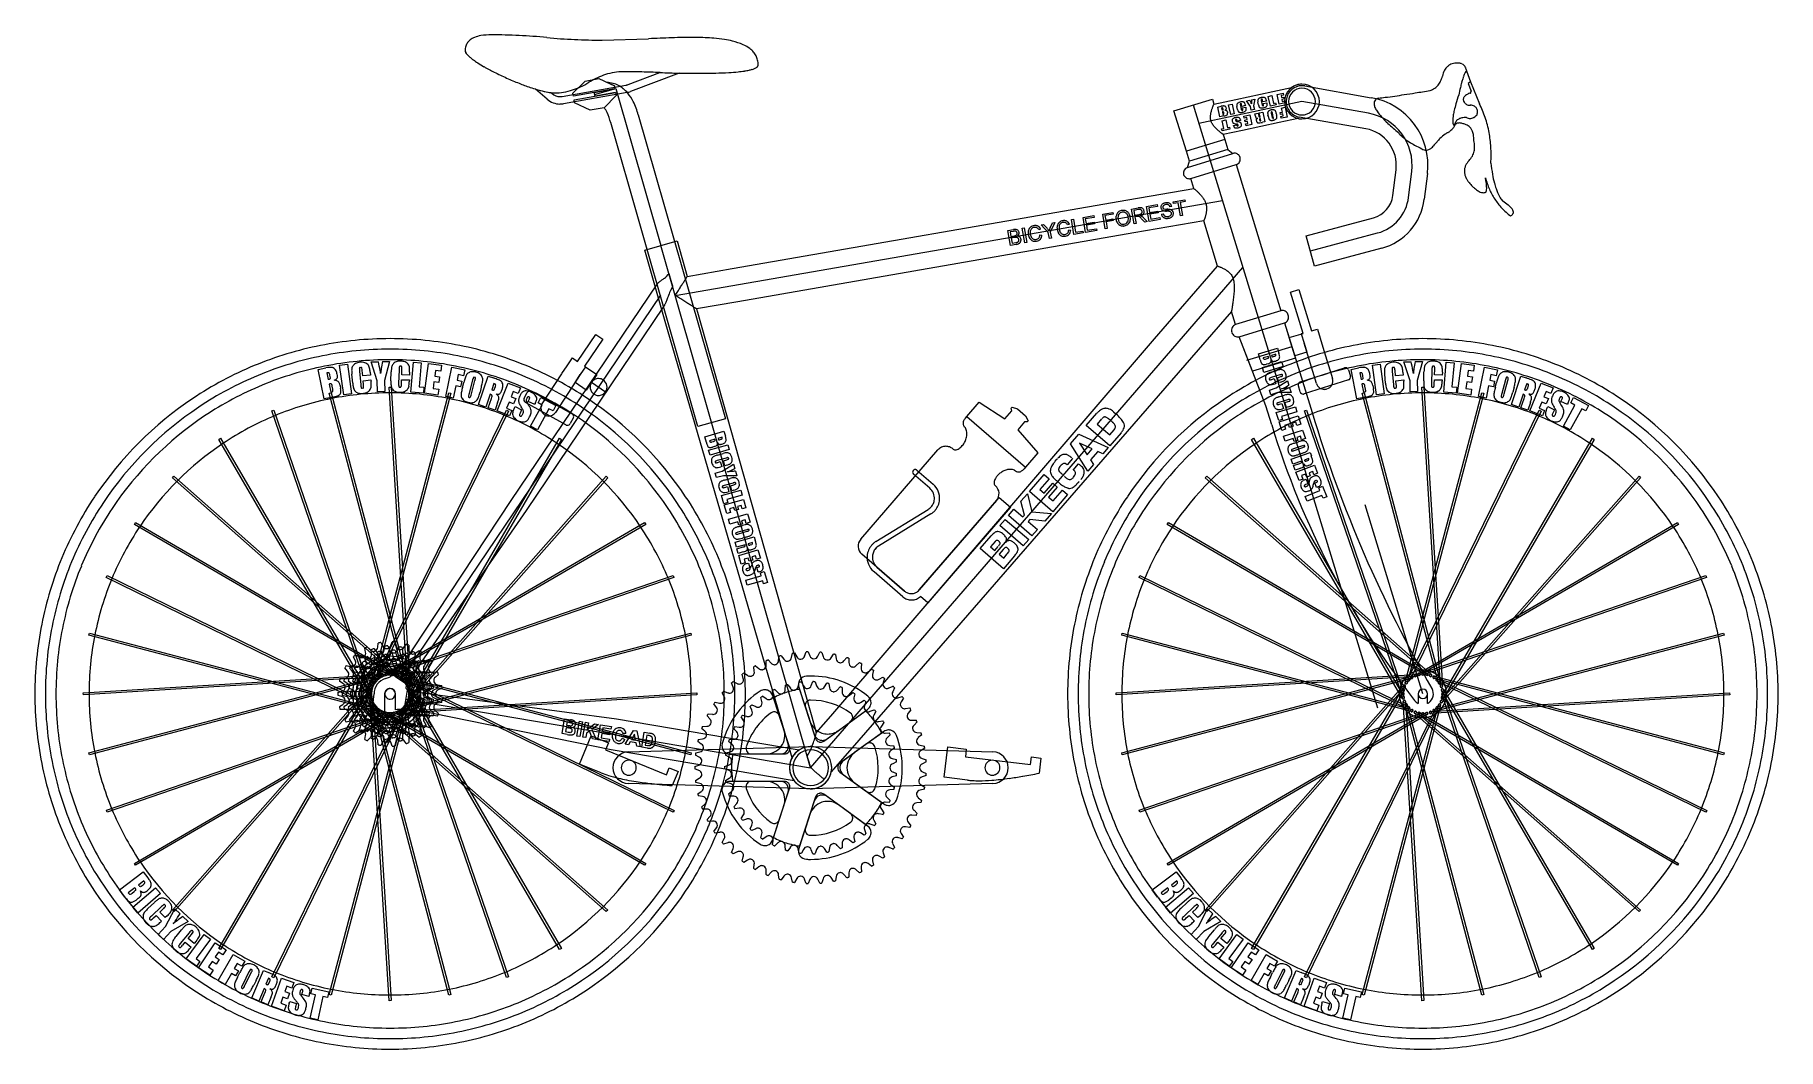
# Model space of a CAD drawing. Extents: x 3 to 469, y 9 to 280.
import ezdxf

# ---------------------------------------------------------------- set-up
doc = ezdxf.new("R2010")
doc.units = 0
doc.layers.add('Layer_1', color=7, linetype='Continuous', lineweight=0, true_color=0xffffff)

msp = doc.modelspace()

# ---------------------------------------------------------------- linework, layer by layer
at = {"layer": 'Layer_1', "color": 7, "true_color": 0xffffff}
for p, q in [((154.75, 278.6), (167.15, 278.95)), ((144.02, 263.54), (161.09, 266.55)), ((146.92, 264.39), (150.17, 267.63)), ((150.17, 267.63), (153.87, 268.29)), ((153.87, 268.29), (158.03, 266.35)), ((158.03, 266.35), (155.99, 267.3)), ((158.03, 266.35), (158.17, 265.54)), ((161.67, 266.71), (170.21, 269.93)), ((175.37, 269.76), (162.36, 264.86)), ((334.1, 264.83), (339.15, 265.9)), ((342.67, 266.34), (360.48, 263.2)), ((385.98, 270.37), (387.05, 267.45)), ((387.05, 267.45), (386.37, 267.04)), ((386.37, 267.04), (387.15, 264.98)), ((387.05, 267.45), (389.39, 261.55)), ((140.04, 262.79), (136.89, 265.51)), ((141, 264.57), (141.33, 264.28)), ((161.43, 264.61), (144.36, 261.6)), ((147.06, 263.58), (146.92, 264.39)), ((158.17, 265.54), (147.06, 263.58)), ((147.24, 262.61), (158.34, 264.57)), ((147.38, 261.8), (147.24, 262.61)), ((151.54, 259.86), (147.38, 261.8)), ((152.57, 264.55), (158.17, 265.54)), ((152.84, 263.59), (152.57, 264.55)), ((152.7, 264.07), (158.4, 265.7)), ((158.34, 264.56), (152.84, 263.59)), ((158.49, 263.76), (155.24, 260.51)), ((158.34, 264.57), (158.49, 263.76)), ((158.4, 265.7), (170.46, 223.64)), ((307.7, 259.68), (317.98, 262.82)), ((312.84, 261.25), (318.28, 243.45)), ((341.93, 262.17), (314.35, 256.31)), ((317.98, 262.82), (318.38, 261.49)), ((318.21, 261.08), (318.25, 261.17)), ((318.25, 261.17), (318.29, 261.26)), ((318.29, 261.26), (318.31, 261.33)), ((318.31, 261.33), (318.34, 261.39)), ((318.38, 261.49), (324.22, 262.73)), ((322.32, 261.31), (323.26, 261.51)), ((322.87, 258.7), (322.32, 261.31)), ((323.26, 261.51), (323.82, 258.9)), ((324.22, 262.73), (334.1, 264.83)), ((325.45, 261.24), (325.71, 260.02)), ((325.88, 260.88), (325.79, 261.33)), ((326.78, 261.33), (326.84, 261.08)), ((327.09, 262.33), (327.97, 262.51)), ((328.12, 260.8), (327.09, 262.33)), ((328.46, 262.62), (329.34, 262.8)), ((329.34, 262.8), (329, 260.99)), ((330.31, 261.25), (330.14, 262.01)), ((331.05, 262.43), (331.31, 261.21)), ((331.49, 262.07), (331.39, 262.52)), ((332.44, 262.27), (331.49, 262.07)), ((331.58, 261.64), (332.53, 261.84)), ((331.65, 261.31), (331.58, 261.64)), ((332.39, 262.52), (332.44, 262.27)), ((332.53, 261.84), (332.55, 261.74)), ((332.91, 263.56), (333.86, 263.77)), ((333.47, 260.95), (332.91, 263.56)), ((335, 261.27), (333.47, 260.95)), ((333.86, 263.77), (334.31, 261.68)), ((334.31, 261.68), (334.89, 261.8)), ((334.89, 261.8), (335, 261.27)), ((335.28, 264.07), (336.86, 264.4)), ((335.83, 261.45), (335.28, 264.07)), ((337.48, 261.8), (335.83, 261.45)), ((336.97, 263.88), (336.33, 263.75)), ((336.33, 263.75), (336.44, 263.25)), ((336.44, 263.25), (337.04, 263.38)), ((337.14, 262.88), (336.55, 262.75)), ((336.55, 262.75), (336.67, 262.18)), ((336.67, 262.18), (337.37, 262.33)), ((336.86, 264.4), (336.97, 263.88)), ((337.04, 263.38), (337.14, 262.88)), ((337.37, 262.33), (337.48, 261.8)), ((359.74, 259.03), (341.93, 262.17)), ((155.24, 260.51), (151.54, 259.86)), ((180.36, 175.2), (157.04, 256.52)), ((164.41, 258.63), (187.73, 177.32)), ((311, 248.9), (307.7, 259.68)), ((317.45, 258.09), (317.46, 258.31)), ((317.46, 257.87), (317.45, 258.09)), ((317.46, 258.31), (317.48, 258.52)), ((317.47, 257.65), (317.46, 257.87)), ((317.5, 257.43), (317.47, 257.65)), ((317.48, 258.52), (317.51, 258.74)), ((317.54, 257.21), (317.5, 257.43)), ((317.51, 258.74), (317.54, 258.95)), ((317.54, 258.95), (317.59, 259.16)), ((317.6, 257), (317.54, 257.21)), ((317.59, 259.16), (317.63, 259.36)), ((317.67, 256.79), (317.6, 257)), ((317.63, 259.36), (317.69, 259.56)), ((317.76, 256.58), (317.67, 256.79)), ((317.69, 259.56), (317.74, 259.75)), ((317.74, 259.75), (317.8, 259.93)), ((317.86, 256.38), (317.76, 256.58)), ((317.8, 259.93), (317.85, 260.11)), ((317.85, 260.11), (317.91, 260.28)), ((317.91, 260.28), (317.97, 260.44)), ((317.97, 260.44), (318.02, 260.59)), ((318.02, 260.59), (318.07, 260.73)), ((318.07, 260.73), (318.12, 260.85)), ((318.12, 260.85), (318.17, 260.97)), ((318.17, 260.97), (318.21, 261.08)), ((319.39, 260.69), (320.33, 260.89)), ((319.94, 258.07), (319.39, 260.69)), ((321.04, 258.31), (319.94, 258.07)), ((320.43, 260.44), (320.55, 259.86)), ((320.57, 257.05), (321.53, 257.26)), ((321.02, 254.96), (320.57, 257.05)), ((320.64, 259.46), (320.79, 258.72)), ((321.06, 259.03), (321, 259.28)), ((321.53, 257.26), (321.97, 255.16)), ((321.97, 259.4), (322.02, 259.16)), ((323.82, 258.9), (322.87, 258.7)), ((324.6, 256.93), (324.53, 257.25)), ((324.7, 260.06), (324.54, 260.82)), ((325.48, 257.12), (324.6, 256.93)), ((325.45, 257.29), (325.48, 257.12)), ((326.84, 261.08), (325.88, 260.88)), ((325.97, 260.45), (326.93, 260.65)), ((326.04, 260.12), (325.97, 260.45)), ((335.86, 256.56), (325.98, 254.46)), ((326.34, 258.28), (327.99, 258.63)), ((326.45, 257.75), (326.34, 258.28)), ((327.15, 257.9), (326.45, 257.75)), ((326.68, 257.2), (327.27, 257.33)), ((326.78, 256.7), (326.68, 257.2)), ((327.38, 256.83), (326.78, 256.7)), ((326.93, 260.65), (326.95, 260.55)), ((327.27, 257.33), (327.15, 257.9)), ((327.48, 256.33), (327.38, 256.83)), ((327.99, 258.63), (328.54, 256.01)), ((328.32, 259.85), (328.12, 260.8)), ((329.2, 260.04), (328.32, 259.85)), ((329, 260.99), (329.2, 260.04)), ((329.33, 258.91), (330.21, 259.1)), ((329.47, 258.22), (329.33, 258.91)), ((330.21, 259.1), (330.4, 258.23)), ((330.5, 259.16), (331.45, 259.37)), ((330.75, 257.98), (330.5, 259.16)), ((330.6, 257.28), (330.63, 257.14)), ((330.96, 257), (330.84, 257.58)), ((332, 256.75), (331.34, 256.61)), ((331.45, 259.37), (332, 256.75)), ((332.94, 258.08), (332.84, 258.53)), ((333.72, 259.07), (333.98, 257.87)), ((334.27, 257.94), (334.02, 259.15)), ((335.05, 259), (335.14, 258.55)), ((340.91, 257.63), (335.86, 256.56)), ((336.12, 259.21), (336.71, 259.34)), ((336.22, 258.71), (336.12, 259.21)), ((336.81, 258.84), (336.22, 258.71)), ((336.26, 258.2), (336.92, 258.34)), ((336.37, 257.68), (336.26, 258.2)), ((337.98, 258.02), (336.37, 257.68)), ((336.47, 260.43), (337.42, 260.64)), ((336.71, 259.34), (336.47, 260.43)), ((336.92, 258.34), (336.81, 258.84)), ((337.42, 260.64), (337.98, 258.02)), ((359.01, 254.86), (341.2, 258.01)), ((321.27, 252.04), (311, 248.9)), ((317.97, 256.18), (317.86, 256.38)), ((318.1, 255.98), (317.97, 256.18)), ((318.23, 255.8), (318.1, 255.98)), ((318.37, 255.61), (318.23, 255.8)), ((318.52, 255.44), (318.37, 255.61)), ((318.67, 255.26), (318.52, 255.44)), ((318.83, 255.1), (318.67, 255.26)), ((318.99, 254.94), (318.83, 255.1)), ((319.15, 254.79), (318.99, 254.94)), ((319.3, 254.64), (319.15, 254.79)), ((319.46, 254.5), (319.3, 254.64)), ((319.61, 254.37), (319.46, 254.5)), ((319.76, 254.24), (319.61, 254.37)), ((319.9, 254.13), (319.76, 254.24)), ((320.03, 254.02), (319.9, 254.13)), ((320.16, 253.92), (320.03, 254.02)), ((320.27, 253.82), (320.16, 253.92)), ((320.38, 253.74), (320.27, 253.82)), ((320.48, 253.66), (320.38, 253.74)), ((320.45, 254.84), (321.02, 254.96)), ((320.56, 254.32), (320.45, 254.84)), ((320.57, 253.59), (320.48, 253.66)), ((322.65, 254.76), (320.56, 254.32)), ((320.65, 253.53), (320.57, 253.59)), ((320.71, 253.48), (320.65, 253.53)), ((320.77, 253.44), (320.71, 253.48)), ((320.81, 253.41), (320.77, 253.44)), ((325.98, 254.46), (320.87, 253.37)), ((320.87, 253.37), (321.27, 252.04)), ((321.27, 252.04), (322.1, 249.34)), ((321.97, 255.16), (322.53, 255.28)), ((322.53, 255.28), (322.65, 254.76)), ((323.6, 255.79), (324.49, 255.98)), ((323.62, 255.69), (323.6, 255.79)), ((324.49, 255.98), (324.53, 255.79)), ((326.85, 256.2), (327.48, 256.33)), ((326.96, 255.68), (326.85, 256.2)), ((328.54, 256.01), (326.96, 255.68)), ((311.82, 246.2), (311, 248.9)), ((311.31, 244.57), (323.44, 248.28)), ((322.1, 249.34), (311.82, 246.2)), ((322.1, 249.34), (323.44, 248.28)), ((311.31, 244.57), (311.82, 246.2)), ((312.21, 241.6), (324.35, 245.31)), ((318.28, 243.45), (330.23, 204.36)), ((324.35, 245.31), (336.3, 206.21)), ((366.24, 237.05), (367.09, 243.94)), ((370.44, 236.54), (371.29, 243.43)), ((375.48, 242.91), (374.64, 236.02)), ((295.39, 235.84), (313.04, 238.9)), ((313.04, 238.9), (312.21, 241.6)), ((313.09, 238.86), (313.13, 238.82)), ((313.13, 238.82), (313.19, 238.77)), ((313.19, 238.77), (313.25, 238.72)), ((313.25, 238.72), (313.33, 238.65)), ((313.33, 238.65), (313.42, 238.58)), ((313.42, 238.58), (313.51, 238.49)), ((313.51, 238.49), (313.62, 238.39)), ((313.62, 238.39), (313.74, 238.29)), ((313.74, 238.29), (313.86, 238.18)), ((313.86, 238.18), (313.99, 238.05)), ((313.99, 238.05), (314.13, 237.92)), ((314.13, 237.92), (314.27, 237.78)), ((174.29, 210.28), (320.66, 235.68)), ((189.48, 217.47), (295.39, 235.84)), ((296.34, 233.4), (298.1, 233.71)), ((297.03, 229.43), (296.34, 233.4)), ((298.2, 233.28), (296.94, 233.06)), ((300.35, 234.1), (303.23, 234.6)), ((301.04, 230.12), (300.35, 234.1)), ((303.31, 234.13), (300.96, 233.72)), ((300.96, 233.72), (301.17, 232.51)), ((303.23, 234.6), (303.31, 234.13)), ((307.11, 234.12), (306.61, 233.99)), ((307.45, 235.33), (310.6, 235.88)), ((307.53, 234.86), (307.45, 235.33)), ((308.85, 235.09), (307.53, 234.86)), ((309.45, 231.58), (308.85, 235.09)), ((310.69, 235.41), (309.37, 235.18)), ((309.37, 235.18), (309.98, 231.68)), ((310.6, 235.88), (310.69, 235.41)), ((314.27, 237.78), (314.41, 237.64)), ((314.41, 237.64), (314.56, 237.48)), ((314.56, 237.48), (314.71, 237.32)), ((314.71, 237.32), (314.86, 237.15)), ((314.86, 237.15), (315.02, 236.97)), ((315.02, 236.97), (315.16, 236.79)), ((315.16, 236.79), (315.31, 236.6)), ((315.31, 236.6), (315.45, 236.4)), ((315.45, 236.4), (315.58, 236.2)), ((315.58, 236.2), (315.71, 235.99)), ((315.71, 235.99), (315.83, 235.78)), ((315.83, 235.78), (315.94, 235.57)), ((315.94, 235.57), (316.04, 235.35)), ((316.04, 235.35), (316.13, 235.13)), ((316.13, 235.13), (316.2, 234.9)), ((316.2, 234.9), (316.26, 234.67)), ((316.26, 234.67), (316.31, 234.45)), ((316.31, 234.45), (316.35, 234.22)), ((316.35, 234.22), (316.38, 233.99)), ((316.38, 233.99), (316.4, 233.76)), ((316.4, 233.31), (316.38, 233.08)), ((316.4, 233.76), (316.4, 233.53)), ((316.4, 233.53), (316.4, 233.31)), ((272.14, 229.21), (272.78, 229.32)), ((274.07, 227.18), (272.14, 229.21)), ((272.78, 229.32), (273.77, 228.26)), ((275.79, 229.84), (274.6, 227.27)), ((274.6, 228.43), (275.17, 229.73)), ((275.17, 229.73), (275.79, 229.84)), ((279.74, 229.4), (279.25, 229.19)), ((280.25, 230.61), (280.78, 230.7)), ((280.94, 226.64), (280.25, 230.61)), ((280.78, 230.7), (281.38, 227.2)), ((283.37, 231.16), (286.25, 231.65)), ((284.06, 227.18), (283.37, 231.16)), ((286.33, 231.19), (283.98, 230.78)), ((283.98, 230.78), (284.19, 229.56)), ((284.19, 229.56), (286.39, 229.94)), ((286.47, 229.48), (284.27, 229.09)), ((284.27, 229.09), (284.51, 227.74)), ((286.25, 231.65), (286.33, 231.19)), ((286.39, 229.94), (286.47, 229.48)), ((288.64, 232.07), (291.32, 232.53)), ((289.33, 228.09), (288.64, 232.07)), ((291.4, 232.07), (289.24, 231.69)), ((289.24, 231.69), (289.46, 230.46)), ((289.46, 230.46), (291.32, 230.78)), ((291.41, 230.31), (289.54, 229.99)), ((289.54, 229.99), (289.85, 228.18)), ((291.32, 232.53), (291.4, 232.07)), ((291.32, 230.78), (291.41, 230.31)), ((315.68, 230.26), (296.93, 227.01)), ((296.94, 233.06), (297.17, 231.74)), ((297.55, 229.52), (297.03, 229.43)), ((297.17, 231.74), (298.3, 231.94)), ((297.86, 231.39), (297.25, 231.29)), ((297.25, 231.29), (297.55, 229.52)), ((299.87, 229.92), (299.2, 230.66)), ((299.65, 231), (300.53, 230.04)), ((300.53, 230.04), (299.87, 229.92)), ((304.01, 230.64), (301.04, 230.12)), ((301.17, 232.51), (303.37, 232.89)), ((303.45, 232.42), (301.25, 232.04)), ((301.25, 232.04), (301.49, 230.69)), ((301.49, 230.69), (303.93, 231.11)), ((303.37, 232.89), (303.45, 232.42)), ((303.93, 231.11), (304.01, 230.64)), ((304.34, 232.01), (304.82, 232.14)), ((309.98, 231.68), (309.45, 231.58)), ((319.38, 218.17), (315.68, 230.26)), ((315.74, 230.43), (315.72, 230.37)), ((315.77, 230.5), (315.74, 230.43)), ((315.8, 230.58), (315.77, 230.5)), ((315.83, 230.68), (315.8, 230.58)), ((315.87, 230.79), (315.83, 230.68)), ((315.91, 230.91), (315.87, 230.79)), ((315.95, 231.04), (315.91, 230.91)), ((316, 231.19), (315.95, 231.04)), ((316.04, 231.34), (316, 231.19)), ((316.09, 231.5), (316.04, 231.34)), ((316.14, 231.67), (316.09, 231.5)), ((316.18, 231.85), (316.14, 231.67)), ((316.22, 232.04), (316.18, 231.85)), ((316.27, 232.24), (316.22, 232.04)), ((316.3, 232.44), (316.27, 232.24)), ((316.34, 232.65), (316.3, 232.44)), ((316.36, 232.86), (316.34, 232.65)), ((316.38, 233.08), (316.36, 232.86)), ((343.08, 226.28), (361.07, 231.1)), ((166.15, 222.4), (174.77, 224.87)), ((174.77, 224.87), (177.49, 215.39)), ((296.93, 227.01), (191.02, 208.63)), ((263.27, 227.67), (264.76, 227.93)), ((263.96, 223.69), (263.27, 227.67)), ((264.67, 227.43), (263.88, 227.29)), ((263.88, 227.29), (264.08, 226.09)), ((265.47, 223.95), (263.96, 223.69)), ((264.08, 226.09), (264.94, 226.24)), ((265.09, 225.78), (264.17, 225.62)), ((264.17, 225.62), (264.4, 224.25)), ((264.4, 224.25), (265.39, 224.42)), ((267.08, 228.33), (267.61, 228.42)), ((267.77, 224.35), (267.08, 228.33)), ((267.61, 228.42), (268.3, 224.45)), ((268.3, 224.45), (267.77, 224.35)), ((272.02, 228.06), (271.53, 227.85)), ((271.83, 226.49), (272.38, 226.45)), ((274.36, 225.5), (274.07, 227.18)), ((274.89, 225.59), (274.36, 225.5)), ((274.6, 227.27), (274.89, 225.59)), ((279.55, 227.83), (280.09, 227.79)), ((283.42, 227.07), (280.94, 226.64)), ((281.38, 227.2), (283.34, 227.54)), ((283.34, 227.54), (283.42, 227.07)), ((287.03, 227.69), (284.06, 227.18)), ((284.51, 227.74), (286.95, 228.16)), ((286.95, 228.16), (287.03, 227.69)), ((289.85, 228.18), (289.33, 228.09)), ((345.27, 218.11), (343.08, 226.28)), ((344.18, 222.2), (362.16, 227.02)), ((171.61, 203.34), (166.15, 222.4)), ((210.51, 83.97), (170.46, 223.64)), ((363.26, 222.93), (345.27, 218.11)), ((170.69, 214.44), (170.85, 214.55)), ((170.85, 214.55), (171.02, 214.67)), ((171.02, 214.67), (171.21, 214.8)), ((171.21, 214.8), (171.41, 214.95)), ((171.41, 214.95), (171.65, 215.13)), ((171.65, 215.13), (171.93, 215.38)), ((171.93, 215.38), (172.42, 215.92)), ((172.42, 215.92), (172.63, 216.06)), ((172.63, 216.06), (172.67, 215.92)), ((172.67, 215.92), (172.71, 215.78)), ((172.71, 215.78), (172.75, 215.64)), ((172.75, 215.64), (172.79, 215.5)), ((172.79, 215.5), (172.83, 215.35)), ((172.83, 215.35), (172.88, 215.2)), ((172.88, 215.2), (172.92, 215.04)), ((172.92, 215.04), (172.97, 214.89)), ((172.97, 214.89), (173.01, 214.73)), ((173.01, 214.73), (173.06, 214.58)), ((173.06, 214.58), (173.1, 214.42)), ((176.88, 214.41), (176.97, 214.56)), ((176.97, 214.56), (177.06, 214.7)), ((177.06, 214.7), (177.14, 214.83)), ((177.14, 214.83), (177.21, 214.95)), ((177.21, 214.95), (177.27, 215.05)), ((177.27, 215.05), (177.33, 215.14)), ((177.33, 215.14), (177.38, 215.21)), ((177.38, 215.21), (177.42, 215.28)), ((177.49, 215.39), (189.48, 217.47)), ((210.51, 83.97), (326.13, 217.77)), ((302.51, 198.66), (319.38, 218.17)), ((319.44, 218.15), (319.49, 218.13)), ((319.49, 218.13), (319.56, 218.1)), ((319.56, 218.1), (319.64, 218.07)), ((319.64, 218.07), (319.73, 218.03)), ((319.73, 218.03), (319.84, 217.99)), ((319.84, 217.99), (319.95, 217.94)), ((319.95, 217.94), (320.09, 217.89)), ((320.09, 217.89), (320.23, 217.83)), ((320.23, 217.83), (320.38, 217.76)), ((320.38, 217.76), (320.54, 217.69)), ((320.54, 217.69), (320.71, 217.61)), ((320.71, 217.61), (320.89, 217.52)), ((320.89, 217.52), (321.08, 217.43)), ((321.08, 217.43), (321.27, 217.32)), ((321.27, 217.32), (321.47, 217.21)), ((321.47, 217.21), (321.67, 217.08)), ((321.67, 217.08), (321.87, 216.95)), ((321.87, 216.95), (322.07, 216.8)), ((322.07, 216.8), (322.27, 216.65)), ((322.27, 216.65), (322.46, 216.47)), ((322.46, 216.47), (322.65, 216.28)), ((322.65, 216.28), (322.83, 216.08)), ((322.83, 216.08), (323, 215.86)), ((323, 215.86), (323.15, 215.61)), ((323.15, 215.61), (323.29, 215.35)), ((323.29, 215.35), (323.42, 215.06)), ((323.42, 215.06), (323.52, 214.75)), ((323.52, 214.75), (323.61, 214.43)), ((100.85, 107.38), (170.4, 210.42)), ((130.41, 155.46), (169.54, 213.43)), ((169.54, 213.43), (169.61, 213.52)), ((169.61, 213.52), (169.68, 213.61)), ((169.68, 213.61), (169.76, 213.7)), ((169.76, 213.7), (169.85, 213.79)), ((169.85, 213.79), (169.94, 213.88)), ((169.94, 213.88), (170.05, 213.97)), ((170.05, 213.97), (170.16, 214.06)), ((170.16, 214.06), (170.28, 214.15)), ((170.28, 214.15), (170.41, 214.25)), ((170.41, 214.25), (170.54, 214.34)), ((170.54, 214.34), (170.69, 214.44)), ((172.36, 209.99), (172.25, 209.69)), ((172.49, 210.33), (172.36, 209.99)), ((172.63, 210.69), (172.49, 210.33)), ((172.8, 211.11), (172.63, 210.69)), ((173.02, 211.6), (172.8, 211.11)), ((173.43, 212.39), (173.02, 211.6)), ((173.1, 214.42), (173.15, 214.26)), ((173.15, 214.26), (173.19, 214.11)), ((173.19, 214.11), (173.24, 213.95)), ((173.24, 213.95), (173.28, 213.79)), ((173.28, 213.79), (173.32, 213.64)), ((173.32, 213.64), (173.37, 213.49)), ((173.37, 213.49), (173.41, 213.34)), ((173.41, 213.34), (173.45, 213.2)), ((173.57, 212.78), (173.43, 212.39)), ((173.45, 213.2), (173.49, 213.05)), ((173.49, 213.05), (173.53, 212.92)), ((173.53, 212.92), (173.57, 212.78)), ((174.3, 210.28), (174.46, 210.55)), ((174.59, 210.09), (174.3, 210.28)), ((174.46, 210.55), (174.62, 210.82)), ((174.88, 209.91), (174.59, 210.09)), ((174.62, 210.82), (174.79, 211.08)), ((174.79, 211.08), (174.95, 211.34)), ((175.18, 209.72), (174.88, 209.91)), ((174.95, 211.34), (175.12, 211.6)), ((175.12, 211.6), (175.28, 211.86)), ((175.28, 211.86), (175.43, 212.11)), ((175.43, 212.11), (175.59, 212.36)), ((175.59, 212.36), (175.74, 212.6)), ((175.74, 212.6), (175.89, 212.83)), ((175.89, 212.83), (176.03, 213.06)), ((176.03, 213.06), (176.17, 213.28)), ((176.17, 213.28), (176.3, 213.49)), ((176.3, 213.49), (176.43, 213.7)), ((176.43, 213.7), (176.55, 213.89)), ((176.55, 213.89), (176.67, 214.08)), ((176.67, 214.08), (176.77, 214.25)), ((176.77, 214.25), (176.88, 214.41)), ((323.61, 214.43), (323.68, 214.08)), ((323.65, 210.07), (323.61, 209.68)), ((323.69, 210.47), (323.65, 210.07)), ((323.68, 214.08), (323.73, 213.71)), ((323.73, 210.88), (323.69, 210.47)), ((323.73, 213.71), (323.77, 213.33)), ((323.76, 211.29), (323.73, 210.88)), ((323.78, 211.71), (323.76, 211.29)), ((323.77, 213.33), (323.79, 212.94)), ((323.79, 212.12), (323.78, 211.71)), ((323.79, 212.94), (323.8, 212.53)), ((323.8, 212.53), (323.79, 212.12)), ((338.9, 211.22), (341.06, 211.87)), ((342.28, 200.16), (338.9, 211.22)), ((341.06, 211.87), (344.44, 200.82)), ((171.26, 207.42), (134.38, 152.78)), ((171.33, 207.52), (171.26, 207.42)), ((171.39, 207.63), (171.33, 207.52)), ((171.46, 207.76), (171.39, 207.63)), ((171.54, 207.91), (171.46, 207.76)), ((171.61, 208.07), (171.54, 207.91)), ((171.69, 208.25), (171.61, 208.07)), ((171.77, 208.45), (171.69, 208.25)), ((171.85, 208.66), (171.77, 208.45)), ((171.94, 208.89), (171.85, 208.66)), ((172.04, 209.14), (171.94, 208.89)), ((172.14, 209.4), (172.04, 209.14)), ((172.25, 209.69), (172.14, 209.4)), ((175.47, 209.54), (175.18, 209.72)), ((175.76, 209.36), (175.47, 209.54)), ((176.04, 209.18), (175.76, 209.36)), ((176.33, 209), (176.04, 209.18)), ((176.6, 208.83), (176.33, 209)), ((176.87, 208.66), (176.6, 208.83)), ((177.13, 208.5), (176.87, 208.66)), ((177.38, 208.34), (177.13, 208.5)), ((177.63, 208.19), (177.38, 208.34)), ((177.87, 208.04), (177.63, 208.19)), ((178.09, 207.9), (177.87, 208.04)), ((178.31, 207.76), (178.09, 207.9)), ((178.51, 207.63), (178.31, 207.76)), ((178.71, 207.51), (178.51, 207.63)), ((178.89, 207.4), (178.71, 207.51)), ((179.06, 207.29), (178.89, 207.4)), ((179.21, 207.2), (179.06, 207.29)), ((179.35, 207.11), (179.21, 207.2)), ((179.48, 207.03), (179.35, 207.11)), ((179.6, 206.95), (179.48, 207.03)), ((179.7, 206.89), (179.6, 206.95)), ((179.78, 206.84), (179.7, 206.89)), ((179.85, 206.8), (179.78, 206.84)), ((179.9, 206.76), (179.85, 206.8)), ((191.02, 208.63), (179.97, 206.72)), ((179.97, 206.72), (180.23, 205.81)), ((180.23, 205.81), (211.43, 95.38)), ((323.09, 206.03), (310.64, 191.63)), ((323.11, 206.16), (323.09, 206.09)), ((324.17, 202.5), (323.09, 206.03)), ((323.12, 206.25), (323.11, 206.16)), ((323.14, 206.38), (323.12, 206.25)), ((323.17, 206.53), (323.14, 206.38)), ((323.19, 206.7), (323.17, 206.53)), ((323.23, 206.9), (323.19, 206.7)), ((323.26, 207.13), (323.23, 206.9)), ((323.3, 207.38), (323.26, 207.13)), ((323.34, 207.65), (323.3, 207.38)), ((323.38, 207.94), (323.34, 207.65)), ((323.43, 208.26), (323.38, 207.94)), ((323.47, 208.59), (323.43, 208.26)), ((323.52, 208.94), (323.47, 208.59)), ((323.56, 209.3), (323.52, 208.94)), ((323.61, 209.68), (323.56, 209.3)), ((336.3, 206.21), (324.17, 202.5)), ((203.68, 93.16), (171.61, 203.34)), ((325.16, 199.27), (337.29, 202.97)), ((330.23, 204.36), (362.14, 100)), ((337.29, 202.97), (340.18, 193.54)), ((337.29, 202.97), (344.63, 178.96)), ((344.44, 200.82), (346.05, 201.31)), ((346.05, 201.31), (347.54, 196.46)), ((148.19, 192.64), (153.08, 199.88)), ((154.95, 198.62), (150.06, 191.37)), ((153.08, 199.88), (154.95, 198.62)), ((215.91, 97.76), (302.51, 198.66)), ((328.72, 190.03), (325.16, 199.27)), ((332.27, 180.8), (325.16, 199.27)), ((339.25, 196.58), (327.11, 192.87)), ((330.26, 194.64), (335.37, 196.2)), ((335.37, 196.2), (335.78, 194.87)), ((338.5, 199.01), (342.28, 200.16)), ((339.99, 194.15), (338.5, 199.01)), ((342.28, 200.16), (341.74, 200)), ((341.74, 200), (342.48, 197.57)), ((342.48, 197.57), (343.22, 195.14)), ((345.78, 186.78), (342.48, 197.57)), ((347.54, 196.46), (350.09, 188.1)), ((84.52, 191.62), (86.59, 191.92)), ((85.65, 183.68), (84.52, 191.62)), ((86.59, 191.92), (87.72, 183.97)), ((92.96, 192.52), (94.88, 192.58)), ((94.58, 187.45), (92.96, 192.52)), ((95.96, 192.61), (97.88, 192.67)), ((97.88, 192.67), (96.51, 187.51)), ((103.6, 184.45), (104.3, 192.45)), ((104.3, 192.45), (106.37, 192.27)), ((106.37, 192.27), (105.82, 185.88)), ((107.24, 184.12), (108.32, 192.07)), ((108.32, 192.07), (111.76, 191.61)), ((111.76, 191.61), (111.55, 190.02)), ((143.95, 189.38), (145.37, 191.48)), ((145.37, 191.48), (146.79, 193.58)), ((146.79, 193.58), (148.19, 192.64)), ((150.29, 191.22), (148.88, 189.12)), ((150.06, 191.37), (150.29, 191.22)), ((150.29, 191.22), (153.33, 189.17)), ((310.64, 191.63), (223.36, 91.32)), ((340.18, 193.54), (328.72, 190.03)), ((330.73, 193.1), (330.26, 194.64)), ((331.35, 191.06), (336.46, 192.63)), ((332.97, 194.01), (331.54, 193.57)), ((336.87, 191.3), (331.76, 189.73)), ((332.15, 193.29), (332.62, 193.43)), ((332.88, 192.05), (332.4, 191.91)), ((334.91, 194.6), (333.77, 194.26)), ((336.46, 192.63), (336.87, 191.3)), ((343.22, 195.14), (339.99, 194.15)), ((360.77, 191.62), (362.83, 191.92)), ((361.9, 183.68), (360.77, 191.62)), ((362.83, 191.92), (363.96, 183.97)), ((369.2, 192.52), (371.12, 192.58)), ((370.83, 187.45), (369.2, 192.52)), ((372.21, 192.61), (374.13, 192.67)), ((374.13, 192.67), (372.76, 187.51)), ((379.85, 184.45), (380.54, 192.45)), ((380.54, 192.45), (382.62, 192.27)), ((382.62, 192.27), (382.06, 185.88)), ((383.49, 184.12), (384.56, 192.07)), ((384.56, 192.07), (388.01, 191.61)), ((388.01, 191.61), (387.79, 190.02)), ((78.81, 190.51), (80.85, 190.92)), ((80.39, 182.64), (78.81, 190.51)), ((81.12, 189.57), (81.47, 187.82)), ((81.72, 186.6), (82.16, 184.4)), ((88.02, 186.88), (87.8, 189.21)), ((89.82, 190.07), (90.16, 186.36)), ((90.7, 188.81), (90.57, 190.2)), ((92.77, 189), (90.7, 188.81)), ((90.82, 187.5), (92.89, 187.69)), ((90.91, 186.5), (90.82, 187.5)), ((92.7, 189.76), (92.77, 189)), ((92.89, 187.69), (92.92, 187.38)), ((94.67, 184.55), (94.58, 187.45)), ((96.51, 187.51), (96.6, 184.61)), ((98.25, 187.49), (98.32, 189.83)), ((100.43, 190.43), (100.31, 186.71)), ((101.07, 186.76), (101.1, 187.76)), ((101.1, 187.76), (103.19, 187.7)), ((101.14, 189.07), (101.19, 190.47)), ((103.23, 189.01), (101.14, 189.07)), ((103.19, 187.7), (103.18, 187.39)), ((103.25, 189.77), (103.23, 189.01)), ((109.76, 187.18), (109.52, 185.44)), ((111.05, 187.01), (109.76, 187.18)), ((110.17, 190.2), (109.97, 188.7)), ((109.97, 188.7), (111.26, 188.52)), ((111.55, 190.02), (110.17, 190.2)), ((111.26, 188.52), (111.05, 187.01)), ((112.89, 183.27), (114.52, 191.13)), ((114.52, 191.13), (117.98, 190.41)), ((116.23, 189.14), (115.93, 187.65)), ((115.93, 187.65), (117.19, 187.38)), ((117.65, 188.84), (116.23, 189.14)), ((117.19, 187.38), (116.88, 185.89)), ((117.4, 185.71), (117.76, 187.04)), ((117.98, 190.41), (117.65, 188.84)), ((120.1, 187.72), (119.14, 184.1)), ((119.78, 183.99), (120.73, 187.55)), ((121.69, 181.11), (124.26, 188.71)), ((124.26, 188.71), (125.66, 188.23)), ((125.8, 186.74), (125.23, 185.05)), ((126.63, 179.42), (129.64, 186.86)), ((129.64, 186.86), (132.86, 185.55)), ((138.69, 181.33), (143.97, 189.36)), ((148.88, 189.12), (142.22, 179.01)), ((147.48, 186.99), (148.88, 189.12)), ((150.49, 184.96), (147.48, 186.99)), ((153.33, 189.17), (150.49, 184.96)), ((151.91, 187.06), (155.65, 184.54)), ((331.76, 189.73), (331.35, 191.06)), ((336.05, 189.05), (333.68, 188.32)), ((333.72, 189.79), (335.22, 190.25)), ((333.87, 187.85), (334.51, 188.05)), ((334.51, 188.05), (334.92, 186.72)), ((334.92, 186.72), (334.72, 186.66)), ((335.06, 185.55), (338.04, 187.48)), ((335.35, 188.3), (336.24, 188.58)), ((335.75, 186.98), (335.35, 188.3)), ((336.24, 187.12), (335.75, 186.98)), ((338.04, 187.48), (338.41, 186.26)), ((341.51, 187.19), (353.35, 190.92)), ((354.36, 187.69), (342.53, 183.97)), ((354.41, 190.36), (354.91, 188.75)), ((355.06, 190.51), (357.09, 190.92)), ((356.63, 182.64), (355.06, 190.51)), ((357.37, 189.57), (357.72, 187.82)), ((357.96, 186.6), (358.41, 184.4)), ((364.26, 186.88), (364.05, 189.21)), ((366.07, 190.07), (366.41, 186.36)), ((366.94, 188.81), (366.82, 190.2)), ((369.02, 189), (366.94, 188.81)), ((367.06, 187.5), (369.14, 187.69)), ((367.16, 186.5), (367.06, 187.5)), ((368.95, 189.76), (369.02, 189)), ((369.14, 187.69), (369.17, 187.38)), ((370.91, 184.55), (370.83, 187.45)), ((372.76, 187.51), (372.84, 184.61)), ((374.49, 187.49), (374.56, 189.83)), ((376.67, 190.43), (376.56, 186.71)), ((377.32, 186.76), (377.35, 187.76)), ((377.35, 187.76), (379.43, 187.7)), ((377.39, 189.07), (377.43, 190.47)), ((379.47, 189.01), (377.39, 189.07)), ((379.43, 187.7), (379.42, 187.39)), ((379.49, 189.77), (379.47, 189.01)), ((386.01, 187.18), (385.77, 185.44)), ((387.3, 187.01), (386.01, 187.18)), ((386.41, 190.2), (386.21, 188.7)), ((386.21, 188.7), (387.5, 188.52)), ((387.79, 190.02), (386.41, 190.2)), ((387.5, 188.52), (387.3, 187.01)), ((389.13, 183.27), (390.76, 191.13)), ((390.76, 191.13), (394.22, 190.41)), ((392.48, 189.14), (392.17, 187.65)), ((392.17, 187.65), (393.43, 187.38)), ((393.9, 188.84), (392.48, 189.14)), ((393.43, 187.38), (393.12, 185.89)), ((393.65, 185.71), (394, 187.04)), ((394.22, 190.41), (393.9, 188.84)), ((396.35, 187.72), (395.38, 184.1)), ((396.02, 183.99), (396.98, 187.55)), ((397.94, 181.11), (400.51, 188.71)), ((400.51, 188.71), (401.91, 188.23)), ((402.04, 186.74), (401.47, 185.05)), ((402.88, 179.42), (405.88, 186.86)), ((405.88, 186.86), (409.1, 185.55)), ((82.75, 183.12), (80.39, 182.64)), ((81.75, 184.12), (82.29, 184.26)), ((102.21, 106.62), (81.75, 184.12)), ((82.29, 184.26), (102.75, 106.76)), ((82.68, 185.27), (82.54, 186)), ((84.63, 186.17), (84.78, 185.45)), ((87.72, 183.97), (85.65, 183.68)), ((93.3, 106.77), (113.76, 184.26)), ((114.31, 184.12), (93.85, 106.62)), ((96.6, 184.61), (94.67, 184.55)), ((97.75, 185.75), (98.31, 185.78)), ((102.69, 105.75), (97.75, 185.75)), ((98.31, 185.78), (103.26, 105.78)), ((106.94, 184.16), (103.6, 184.45)), ((105.82, 185.88), (107.08, 185.77)), ((107.08, 185.77), (106.94, 184.16)), ((110.83, 183.64), (107.24, 184.12)), ((109.52, 185.44), (111.04, 185.23)), ((111.04, 185.23), (110.83, 183.64)), ((114.93, 182.85), (112.89, 183.27)), ((113.76, 184.26), (114.31, 184.12)), ((115.61, 186.15), (114.93, 182.85)), ((116.88, 185.89), (115.61, 186.15)), ((122.42, 185.8), (122.07, 184.47)), ((124.82, 183.86), (123.67, 180.44)), ((124.27, 180.23), (125.12, 182.76)), ((126.06, 185.53), (126.2, 185.95)), ((130.97, 184.59), (130.4, 183.18)), ((130.4, 183.18), (131.61, 182.69)), ((132.26, 184.07), (130.97, 184.59)), ((131.61, 182.69), (131.04, 181.27)), ((132.86, 185.55), (132.26, 184.07)), ((133.88, 182.85), (134.7, 184.33)), ((134.94, 181.92), (135.2, 182.46)), ((136.7, 181.1), (134.94, 181.92)), ((135.85, 184.66), (146.7, 178.64)), ((137.59, 181.58), (138.35, 182.99)), ((138.35, 182.99), (142.36, 180.82)), ((333.21, 184.98), (335.06, 185.55)), ((333.58, 183.75), (333.21, 184.98)), ((335.44, 184.32), (333.58, 183.75)), ((339, 184.34), (335.44, 184.32)), ((338.08, 182.4), (335.71, 181.68)), ((335.75, 183.15), (337.25, 183.6)), ((337.38, 181.66), (338.27, 181.93)), ((338.62, 185.57), (339, 184.34)), ((341.47, 184.52), (340.96, 186.13)), ((359, 183.12), (356.63, 182.64)), ((357.99, 184.12), (358.54, 184.26)), ((378.45, 106.62), (357.99, 184.12)), ((358.54, 184.26), (379, 106.76)), ((358.93, 185.27), (358.78, 186)), ((360.88, 186.17), (361.02, 185.45)), ((363.96, 183.97), (361.9, 183.68)), ((369.55, 106.77), (390.01, 184.26)), ((390.55, 184.12), (370.09, 106.62)), ((372.84, 184.61), (370.91, 184.55)), ((373.99, 185.75), (374.55, 185.78)), ((378.94, 105.75), (373.99, 185.75)), ((374.55, 185.78), (379.5, 105.78)), ((383.19, 184.16), (379.85, 184.45)), ((382.06, 185.88), (383.32, 185.77)), ((383.32, 185.77), (383.19, 184.16)), ((387.07, 183.64), (383.49, 184.12)), ((385.77, 185.44), (387.29, 185.23)), ((387.29, 185.23), (387.07, 183.64)), ((391.17, 182.85), (389.13, 183.27)), ((390.01, 184.26), (390.55, 184.12)), ((391.86, 186.15), (391.17, 182.85)), ((393.12, 185.89), (391.86, 186.15)), ((398.67, 185.8), (398.31, 184.47)), ((401.07, 183.86), (399.91, 180.44)), ((400.51, 180.23), (401.37, 182.76)), ((402.3, 185.53), (402.44, 185.95)), ((407.21, 184.59), (406.64, 183.18)), ((406.64, 183.18), (407.85, 182.69)), ((408.5, 184.07), (407.21, 184.59)), ((407.85, 182.69), (407.28, 181.27)), ((409.1, 185.55), (408.5, 184.07)), ((411.19, 181.92), (411.44, 182.46)), ((412.94, 181.1), (411.19, 181.92)), ((413.83, 181.58), (414.6, 182.99)), ((414.6, 182.99), (418.6, 180.82)), ((66.36, 179.43), (66.89, 179.61)), ((92.4, 103.63), (66.36, 179.43)), ((66.89, 179.61), (92.93, 103.81)), ((93.99, 107.63), (129.17, 179.64)), ((129.68, 179.39), (94.49, 107.38)), ((123.67, 180.44), (121.69, 181.11)), ((126.1, 179.61), (124.27, 180.23)), ((126.78, 181.62), (126.1, 179.61)), ((129.99, 178.06), (126.63, 179.42)), ((129.83, 181.76), (129.17, 180.13)), ((129.17, 180.13), (130.59, 179.55)), ((129.17, 179.64), (129.68, 179.39)), ((131.04, 181.27), (129.83, 181.76)), ((130.59, 179.55), (129.99, 178.06)), ((131.22, 180.08), (131.44, 180.56)), ((131.44, 180.56), (133.2, 179.74)), ((133.2, 179.74), (132.78, 178.85)), ((145.06, 175.68), (134.21, 181.7)), ((135.61, 175.35), (138.67, 180.99)), ((136.83, 181.38), (136.7, 181.1)), ((140.5, 180), (137.45, 174.36)), ((138.67, 180.99), (137.59, 181.58)), ((141.6, 179.41), (140.5, 180)), ((142.36, 180.82), (141.6, 179.41)), ((147.03, 177.49), (146.21, 176.01)), ((187.73, 177.32), (180.36, 175.2)), ((251.92, 177.5), (252.29, 177.93)), ((252.29, 177.93), (255.61, 181.77)), ((252.29, 177.93), (267.97, 164.38)), ((255.61, 181.77), (262.48, 177.32)), ((262.48, 177.32), (264.32, 179.45)), ((264.17, 180.14), (264.45, 180.46)), ((264.32, 179.45), (264.17, 180.14)), ((264.45, 180.46), (265.88, 179.97)), ((265.88, 179.97), (268.02, 178.12)), ((268.02, 178.12), (268.72, 176.77)), ((284.25, 175.5), (287.09, 178.77)), ((288.35, 177.26), (287.17, 175.91)), ((291.53, 179.18), (292.25, 178.54)), ((333.85, 175.67), (332.27, 180.8)), ((335.05, 178.97), (340.16, 180.53)), ((335.7, 176.83), (335.05, 178.97)), ((335.8, 176.5), (340.91, 178.08)), ((335.9, 181.21), (336.54, 181.4)), ((340.57, 179.2), (336.48, 177.95)), ((336.48, 177.95), (336.72, 177.14)), ((336.54, 181.4), (336.95, 180.07)), ((336.95, 180.07), (336.75, 180.01)), ((337.79, 180.33), (337.38, 181.66)), ((338.27, 180.48), (337.79, 180.33)), ((340.16, 180.53), (340.57, 179.2)), ((340.91, 178.08), (341.6, 175.86)), ((342.6, 179.43), (343.14, 179.61)), ((368.65, 103.63), (342.6, 179.43)), ((343.14, 179.61), (369.18, 103.81)), ((370.23, 107.63), (405.42, 179.64)), ((405.93, 179.39), (370.74, 107.38)), ((399.91, 180.44), (397.94, 181.11)), ((402.35, 179.61), (400.51, 180.23)), ((403.02, 181.62), (402.35, 179.61)), ((406.23, 178.06), (402.88, 179.42)), ((406.07, 181.76), (405.41, 180.13)), ((405.41, 180.13), (406.83, 179.55)), ((405.42, 179.64), (405.93, 179.39)), ((407.28, 181.27), (406.07, 181.76)), ((406.83, 179.55), (406.23, 178.06)), ((407.46, 180.08), (407.69, 180.56)), ((407.69, 180.56), (409.44, 179.74)), ((409.44, 179.74), (409.03, 178.85)), ((411.86, 175.35), (414.92, 180.99)), ((413.08, 181.38), (412.94, 181.1)), ((416.75, 180), (413.69, 174.36)), ((414.92, 180.99), (413.83, 181.58)), ((417.84, 179.41), (416.75, 180)), ((418.6, 180.82), (417.84, 179.41)), ((137.45, 174.36), (135.61, 175.35)), ((182.19, 172.5), (187.33, 173.98)), ((187.33, 173.98), (187.71, 172.64)), ((267.74, 176.5), (265.89, 174.37)), ((265.89, 174.37), (271.29, 168.22)), ((268.44, 176.45), (267.74, 176.5)), ((268.72, 176.77), (268.44, 176.45)), ((280.03, 170.61), (282.23, 173.15)), ((282.23, 173.15), (290.13, 169.65)), ((290.51, 170.09), (284.25, 175.5)), ((287.17, 175.91), (290.53, 173.01)), ((290.59, 176.99), (290.39, 177.16)), ((293.54, 173.59), (290.51, 170.09)), ((290.53, 173.01), (291.7, 174.37)), ((291.09, 176.56), (290.84, 176.77)), ((336.72, 177.14), (335.7, 176.83)), ((336.52, 174.19), (335.8, 176.5)), ((337.54, 174.51), (336.52, 174.19)), ((337.01, 172.64), (342.1, 174.3)), ((337.44, 171.31), (337.01, 172.64)), ((338.36, 175.83), (337.24, 175.49)), ((337.24, 175.49), (337.54, 174.51)), ((338.62, 175.01), (338.36, 175.83)), ((339.59, 175.31), (338.62, 175.01)), ((340.3, 176.44), (339.33, 176.14)), ((339.33, 176.14), (339.59, 175.31)), ((340.58, 175.55), (340.3, 176.44)), ((341.51, 172.64), (340.55, 172.33)), ((341.6, 175.86), (340.58, 175.55)), ((341.81, 171.72), (341.51, 172.64)), ((342.1, 174.3), (342.83, 172.05)), ((413.69, 174.36), (411.86, 175.35)), ((52.2, 171.79), (52.68, 172.08)), ((92.53, 102.53), (52.2, 171.79)), ((52.68, 172.08), (93.01, 102.81)), ((103.04, 102.81), (143.37, 172.08)), ((143.86, 171.79), (103.53, 102.53)), ((143.37, 172.08), (143.86, 171.79)), ((182.63, 170.96), (182.19, 172.5)), ((183.22, 168.91), (188.36, 170.38)), ((183.6, 167.57), (183.22, 168.91)), ((184.89, 171.83), (183.45, 171.42)), ((188.74, 169.05), (183.6, 167.57)), ((184.06, 171.12), (184.53, 171.25)), ((184.77, 169.87), (184.29, 169.73)), ((185.57, 167.6), (187.07, 168.03)), ((186.84, 172.39), (185.69, 172.06)), ((188.36, 170.38), (188.74, 169.05)), ((223.9, 145.07), (244.55, 168.97)), ((271.29, 168.22), (267.97, 164.38)), ((284.67, 163.32), (280.03, 170.61)), ((285.8, 169.26), (282.39, 170.83)), ((282.39, 170.83), (284.45, 167.7)), ((284.45, 167.7), (285.8, 169.26)), ((287.29, 168.54), (285.35, 166.3)), ((288.66, 167.94), (287.29, 168.54)), ((290.13, 169.65), (288.66, 167.94)), ((328.44, 171.79), (328.93, 172.08)), ((368.77, 102.53), (328.44, 171.79)), ((328.93, 172.08), (369.26, 102.81)), ((339.58, 172.01), (337.44, 171.31)), ((339.07, 166.51), (344.11, 168.3)), ((339.85, 171.19), (339.58, 172.01)), ((342.06, 170.04), (339.69, 169.24)), ((340.81, 171.51), (339.85, 171.19)), ((339.87, 168.84), (342.2, 169.63)), ((339.95, 170.8), (340.81, 171.09)), ((340.55, 172.33), (340.81, 171.51)), ((341.85, 168.04), (340.98, 167.75)), ((342.83, 172.05), (341.81, 171.72)), ((344.11, 168.3), (344.44, 167.37)), ((379.28, 102.81), (419.61, 172.08)), ((420.1, 171.79), (379.77, 102.53)), ((419.61, 172.08), (420.1, 171.79)), ((184.97, 162.8), (186.83, 163.33)), ((187.88, 166.81), (185.5, 166.13)), ((185.68, 165.65), (186.33, 165.84)), ((186.33, 165.84), (186.71, 164.5)), ((186.71, 164.5), (186.51, 164.45)), ((186.83, 163.33), (189.84, 165.21)), ((187.17, 166.08), (188.06, 166.34)), ((187.55, 164.75), (187.17, 166.08)), ((188.04, 164.89), (187.55, 164.75)), ((189.84, 165.21), (190.19, 163.98)), ((190.39, 163.29), (190.75, 162.06)), ((238.94, 163.56), (243.32, 159.78)), ((267.97, 164.38), (267.6, 163.95)), ((275.94, 165.96), (276.38, 166.48)), ((277.53, 164.87), (277.27, 164.6)), ((280.55, 166.68), (279.09, 164.99)), ((280.44, 166.78), (280.55, 166.68)), ((280.77, 163.6), (282.2, 165.26)), ((282.2, 165.26), (282.39, 165.09)), ((286.18, 165.07), (284.67, 163.32)), ((285.35, 166.3), (286.18, 165.07)), ((339.53, 165.2), (339.07, 166.51)), ((341.81, 166.01), (339.53, 165.2)), ((339.67, 164.8), (341.35, 165.39)), ((340.11, 163.58), (339.67, 164.8)), ((341.44, 164.05), (340.11, 163.58)), ((340.3, 163.04), (345.32, 164.9)), ((343.71, 166.68), (342.59, 166.28)), ((343.19, 166.05), (343.46, 166.14)), ((344.8, 163.22), (343.85, 162.87)), ((345.12, 162.35), (344.8, 163.22)), ((345.32, 164.9), (346.12, 162.72)), ((39.82, 161.52), (40.19, 161.94)), ((99.89, 108.45), (39.82, 161.52)), ((40.19, 161.94), (100.26, 108.87)), ((102.77, 101.85), (155.84, 161.92)), ((156.26, 161.54), (103.19, 101.48)), ((155.84, 161.92), (156.26, 161.54)), ((185.33, 161.56), (184.97, 162.8)), ((187.19, 162.09), (185.33, 161.56)), ((190.75, 162.06), (187.19, 162.09)), ((189.8, 160.13), (187.41, 159.45)), ((187.48, 160.92), (188.99, 161.35)), ((187.6, 158.97), (188.24, 159.16)), ((188.24, 159.16), (188.62, 157.82)), ((189.08, 159.4), (189.98, 159.66)), ((189.47, 158.07), (189.08, 159.4)), ((242.39, 158.71), (238.02, 162.49)), ((269.02, 157.87), (272.94, 162.41)), ((274.32, 161.21), (271.85, 158.36)), ((272.94, 162.41), (274.32, 161.21)), ((272.98, 157.39), (275.29, 160.05)), ((276.45, 159.05), (274.14, 156.38)), ((275.29, 160.05), (276.45, 159.05)), ((277.09, 160.07), (276.26, 160.76)), ((278.38, 161.93), (278.46, 161.86)), ((278.54, 161.79), (278.63, 161.72)), ((278.63, 161.72), (278.71, 161.65)), ((316.06, 161.52), (316.44, 161.94)), ((376.13, 108.45), (316.06, 161.52)), ((316.44, 161.94), (376.51, 108.87)), ((341.14, 160.78), (340.3, 163.04)), ((342.14, 161.15), (341.14, 160.78)), ((342.89, 162.52), (341.79, 162.11)), ((341.79, 162.11), (342.14, 161.15)), ((342.73, 161), (343.06, 161.13)), ((343.19, 161.7), (342.89, 162.52)), ((343.52, 159.92), (342.91, 159.69)), ((343.06, 161.13), (343.52, 159.92)), ((344.15, 162.05), (343.19, 161.7)), ((343.85, 162.87), (344.15, 162.05)), ((346.12, 162.72), (345.12, 162.35)), ((345.37, 160.16), (345.74, 160.3)), ((345.83, 158.96), (345.37, 160.16)), ((346.03, 159.03), (345.83, 158.96)), ((346.44, 158.88), (347.44, 159.28)), ((346.75, 158.11), (346.44, 158.88)), ((347.44, 159.28), (348.57, 156.45)), ((379.01, 101.85), (432.08, 161.92)), ((432.5, 161.54), (379.43, 101.48)), ((432.08, 161.92), (432.5, 161.54)), ((100.91, 110.74), (130.41, 155.46)), ((186.7, 156.75), (191.84, 158.23)), ((187.32, 154.6), (186.7, 156.75)), ((188.35, 154.9), (187.32, 154.6)), ((187.41, 154.28), (192.55, 155.75)), ((188.08, 151.96), (187.41, 154.28)), ((192.23, 156.89), (188.12, 155.71)), ((188.12, 155.71), (188.35, 154.9)), ((188.62, 157.82), (188.42, 157.77)), ((189.95, 158.21), (189.47, 158.07)), ((191.91, 154.12), (190.93, 153.84)), ((191.84, 158.23), (192.23, 156.89)), ((192.16, 153.23), (191.91, 154.12)), ((192.55, 155.75), (193.19, 153.52)), ((239.58, 131.52), (260.96, 156.27)), ((260.23, 155.42), (239.58, 131.52)), ((260.96, 156.27), (263.95, 153.69)), ((266.74, 155.23), (268.48, 157.25)), ((267.71, 151.56), (266.74, 155.23)), ((268.48, 157.25), (269.65, 152.38)), ((275.28, 152.46), (269.02, 157.87)), ((271.85, 158.36), (272.98, 157.39)), ((274.14, 156.38), (275.35, 155.34)), ((279.25, 157.05), (275.28, 152.46)), ((275.35, 155.34), (277.87, 158.25)), ((277.87, 158.25), (279.25, 157.05)), ((342.78, 156.52), (346.75, 158.11)), ((343.3, 155.23), (342.78, 156.52)), ((347.27, 156.82), (343.3, 155.23)), ((347.57, 156.06), (347.27, 156.82)), ((348.57, 156.45), (347.57, 156.06)), ((374.27, 103.71), (358.81, 154.27)), ((29.66, 149.05), (29.94, 149.54)), ((29.94, 149.54), (99.21, 109.21)), ((96.85, 109.21), (166.11, 149.54)), ((134.38, 152.78), (103.94, 108.69)), ((166.11, 149.54), (166.39, 149.05)), ((189.11, 152.25), (188.08, 151.96)), ((188.52, 150.43), (193.66, 151.9)), ((188.9, 149.09), (188.52, 150.43)), ((189.96, 153.56), (188.83, 153.24)), ((188.83, 153.24), (189.11, 152.25)), ((191.06, 149.71), (188.9, 149.09)), ((190.2, 152.73), (189.96, 153.56)), ((191.17, 153.01), (190.2, 152.73)), ((190.93, 153.84), (191.17, 153.01)), ((191.3, 148.88), (191.06, 149.71)), ((193.01, 150.27), (192.04, 149.99)), ((192.04, 149.99), (192.27, 149.17)), ((193.19, 153.52), (192.16, 153.23)), ((193.28, 149.34), (193.01, 150.27)), ((194.31, 149.64), (193.28, 149.34)), ((193.66, 151.9), (194.31, 149.64)), ((227.96, 144.46), (241.93, 153.04)), ((242.67, 151.84), (228.7, 143.26)), ((263.95, 153.69), (241.83, 128.09)), ((261.12, 148.73), (262.57, 150.41)), ((262.57, 150.41), (268.83, 145)), ((263.45, 151.43), (264.9, 153.11)), ((269.71, 146.02), (263.45, 151.43)), ((264.9, 153.11), (267.28, 151.05)), ((267.28, 151.05), (267.71, 151.56)), ((269.13, 150.34), (268.69, 149.83)), ((268.69, 149.83), (271.16, 147.7)), ((273.11, 149.95), (269.13, 150.34)), ((269.65, 152.38), (274.89, 152.01)), ((274.89, 152.01), (273.11, 149.95)), ((305.91, 149.05), (306.19, 149.54)), ((306.19, 149.54), (375.46, 109.21)), ((373.09, 109.21), (442.35, 149.54)), ((442.35, 149.54), (442.64, 149.05)), ((98.93, 108.72), (29.66, 149.05)), ((166.39, 149.05), (97.13, 108.73)), ((190.28, 144.29), (195.42, 145.76)), ((193.45, 147.64), (191.05, 146.95)), ((191.21, 146.54), (193.57, 147.22)), ((192.27, 149.17), (191.3, 148.88)), ((191.38, 148.49), (192.26, 148.74)), ((193.15, 145.65), (192.27, 145.39)), ((195.42, 145.76), (195.69, 144.81)), ((255.82, 142.59), (258.76, 146)), ((267.38, 143.32), (261.12, 148.73)), ((268.83, 145), (267.38, 143.32)), ((271.16, 147.7), (269.71, 146.02)), ((375.17, 108.72), (305.91, 149.05)), ((442.64, 149.05), (373.37, 108.73)), ((190.66, 142.95), (190.28, 144.29)), ((192.98, 143.61), (190.66, 142.95)), ((190.78, 142.54), (192.49, 143.03)), ((191.13, 141.3), (190.78, 142.54)), ((192.49, 141.69), (191.13, 141.3)), ((191.28, 140.78), (196.42, 142.26)), ((191.95, 138.46), (191.28, 140.78)), ((193.83, 140.06), (192.7, 139.74)), ((194.93, 144.17), (193.78, 143.84)), ((194.07, 139.23), (193.83, 140.06)), ((194.36, 143.57), (194.64, 143.65)), ((195.78, 140.62), (194.8, 140.34)), ((194.8, 140.34), (195.04, 139.51)), ((196.03, 139.73), (195.78, 140.62)), ((197.06, 140.03), (196.03, 139.73)), ((196.42, 142.26), (197.06, 140.03)), ((235.6, 131.23), (224.19, 141.1)), ((262.08, 137.18), (255.82, 142.59)), ((259.83, 144.44), (258.65, 143.08)), ((258.65, 143.08), (259.78, 142.11)), ((259.78, 142.11), (260.7, 143.18)), ((262, 142.33), (260.93, 141.11)), ((260.93, 141.11), (262.15, 140.06)), ((265.05, 140.62), (262.08, 137.18)), ((262.15, 140.06), (263.12, 141.17)), ((262.59, 144.25), (262.64, 144.21)), ((22.1, 134.86), (22.34, 135.36)), ((22.34, 135.36), (94.36, 100.18)), ((97.94, 109.34), (173.74, 135.38)), ((173.74, 135.38), (173.93, 134.84)), ((192.98, 138.76), (191.95, 138.46)), ((192.7, 139.74), (192.98, 138.76)), ((193.18, 134.15), (197.3, 135.33)), ((193.55, 138.58), (193.88, 138.68)), ((194.24, 137.44), (193.61, 137.26)), ((193.88, 138.68), (194.24, 137.44)), ((195.04, 139.51), (194.07, 139.23)), ((196.1, 137.52), (196.48, 137.63)), ((196.46, 136.28), (196.1, 137.52)), ((196.66, 136.33), (196.46, 136.28)), ((197.07, 136.12), (198.1, 136.42)), ((197.3, 135.33), (197.07, 136.12)), ((198.1, 136.42), (198.94, 133.5)), ((235.21, 129.7), (227.53, 136.34)), ((228.24, 137.59), (235.6, 131.23)), ((298.34, 134.86), (298.59, 135.36)), ((298.59, 135.36), (370.6, 100.18)), ((374.19, 109.34), (449.99, 135.38)), ((449.99, 135.38), (450.17, 134.84)), ((94.11, 99.67), (22.1, 134.86)), ((173.93, 134.84), (98.12, 108.8)), ((193.57, 132.81), (193.18, 134.15)), ((197.68, 133.99), (193.57, 132.81)), ((197.91, 133.2), (197.68, 133.99)), ((198.94, 133.5), (197.91, 133.2)), ((370.35, 99.67), (298.34, 134.86)), ((450.17, 134.84), (374.37, 108.8)), ((241.83, 128.09), (239.89, 129.76)), ((17.48, 119.45), (17.62, 119.99)), ((94.97, 98.99), (17.48, 119.45)), ((17.62, 119.99), (95.12, 99.53)), ((94.71, 116.21), (94.82, 117.32)), ((95.55, 117.47), (96.09, 116.5)), ((98.21, 116.64), (98.6, 117.68)), ((99.36, 117.63), (99.61, 116.55)), ((100.93, 99.53), (178.43, 119.99)), ((178.58, 119.45), (101.08, 98.98)), ((101.69, 116.12), (102.35, 117.01)), ((103.06, 116.76), (103.01, 115.64)), ((178.43, 119.99), (178.58, 119.45)), ((293.72, 119.45), (293.87, 119.99)), ((371.22, 98.99), (293.72, 119.45)), ((293.87, 119.99), (371.36, 99.53)), ((377.18, 99.53), (454.68, 119.99)), ((454.82, 119.45), (377.32, 98.98)), ((454.68, 119.99), (454.82, 119.45)), ((88.7, 112.67), (88.21, 113.67)), ((88.77, 114.18), (89.73, 113.63)), ((90.12, 112.49), (89.71, 113.51)), ((90.32, 114), (91.22, 113.37)), ((90.98, 111.01), (90.52, 111.99)), ((91.17, 112.54), (92.06, 111.92)), ((91.46, 114.85), (91.26, 115.95)), ((91.6, 112.26), (91.27, 113.3)), ((91.93, 116.29), (92.71, 115.5)), ((91.96, 113.76), (92.78, 113.03)), ((93.13, 111.96), (92.9, 113.01)), ((93.06, 114.43), (92.97, 115.53)), ((93.69, 113.41), (94.4, 112.59)), ((93.7, 115.82), (94.37, 114.95)), ((93.9, 112.98), (93.81, 114.06)), ((94.59, 111.99), (95.24, 111.15)), ((94.61, 114.35), (95.23, 113.46)), ((94.74, 111.54), (94.64, 112.6)), ((94.72, 113.89), (94.75, 114.98)), ((95.54, 112.89), (96.09, 111.98)), ((95.55, 115.18), (96.09, 114.23)), ((96.42, 110.93), (96.5, 111.98)), ((96.44, 115.42), (96.67, 116.5)), ((96.44, 113.17), (96.61, 114.24)), ((97.31, 111.62), (97.53, 112.66)), ((97.32, 113.83), (97.6, 114.88)), ((97.46, 116.55), (97.85, 115.52)), ((97.49, 114.32), (97.85, 113.3)), ((97.53, 112.11), (97.86, 111.11)), ((98.2, 112.2), (98.55, 113.21)), ((98.21, 114.41), (98.58, 115.43)), ((98.45, 114.88), (98.73, 113.83)), ((98.52, 112.66), (98.74, 111.62)), ((99.41, 115.36), (99.61, 114.29)), ((99.49, 113.11), (99.62, 112.05)), ((99.96, 115.37), (100.5, 116.33)), ((99.96, 113.1), (100.51, 114.04)), ((100.81, 111.15), (101.46, 111.99)), ((100.82, 113.46), (101.45, 114.35)), ((101.27, 116.15), (101.34, 115.05)), ((101.35, 113.8), (101.32, 112.72)), ((101.64, 111.39), (102.37, 112.17)), ((101.67, 113.77), (102.36, 114.62)), ((102.25, 114.06), (102.15, 112.98)), ((103.12, 114.29), (102.96, 113.2)), ((103.23, 111.77), (104.07, 112.44)), ((103.31, 114.28), (104.11, 115.04)), ((103.99, 111.92), (104.88, 112.54)), ((104.77, 111.91), (104.35, 110.92)), ((104.79, 114.64), (104.53, 113.57)), ((104.74, 112.04), (105.66, 112.62)), ((104.9, 114.67), (105.78, 115.34)), ((105.53, 111.99), (105.07, 111.01)), ((106.27, 112.06), (105.78, 111.09)), ((106.39, 114.91), (106.05, 113.86)), ((106.19, 112.25), (107.18, 112.74)), ((107.71, 112.16), (107.15, 111.22)), ((107.6, 112.41), (108.63, 112.82)), ((109.1, 112.24), (108.49, 111.32)), ((198.61, 111.42), (198.6, 112.59)), ((199.12, 112.8), (199.93, 111.95)), ((201.94, 112.63), (202.06, 113.79)), ((202.61, 113.94), (203.31, 113.01)), ((205.39, 113.45), (205.65, 114.58)), ((206.21, 114.66), (206.79, 113.66)), ((208.91, 113.85), (209.3, 114.93)), ((209.87, 114.95), (210.33, 113.89)), ((212.45, 113.82), (212.97, 114.86)), ((213.54, 114.81), (213.87, 113.7)), ((215.97, 113.38), (216.61, 114.36)), ((217.17, 114.24), (217.36, 113.09)), ((219.41, 112.53), (220.16, 113.42)), ((220.7, 113.24), (220.76, 112.08)), ((222.72, 111.28), (223.58, 112.07)), ((15.96, 103.99), (95.96, 108.94)), ((95.99, 108.38), (15.99, 103.43)), ((17.48, 87.98), (94.98, 108.44)), ((95.12, 107.89), (17.62, 87.43)), ((84.67, 107.84), (85.78, 107.87)), ((85.86, 107.87), (86.97, 107.86)), ((86.63, 109.82), (85.89, 110.65)), ((86.28, 111.29), (87.36, 111.02)), ((87.07, 107.91), (88.16, 107.84)), ((87.89, 109.77), (87.19, 110.63)), ((87.63, 111.27), (88.68, 110.94)), ((88.91, 108.16), (88.14, 108.93)), ((88.29, 107.95), (89.37, 107.83)), ((89.17, 109.71), (88.52, 110.59)), ((88.57, 109.66), (89.62, 109.38)), ((89.03, 111.24), (90.04, 110.83)), ((89.54, 108.01), (90.59, 107.8)), ((90.48, 109.63), (89.89, 110.53)), ((90.48, 111.18), (91.44, 110.68)), ((91.4, 108.08), (90.73, 108.9)), ((90.83, 108.07), (91.84, 107.77)), ((91.84, 109.52), (91.32, 110.45)), ((91.34, 109.67), (92.29, 109.2)), ((92.02, 111.09), (92.9, 110.47)), ((92.69, 108.02), (92.09, 108.87)), ((93.25, 109.36), (92.83, 110.33)), ((92.87, 109.65), (93.72, 109.05)), ((93.68, 110.92), (94.44, 110.18)), ((93.95, 110.53), (93.7, 111.56)), ((95.56, 110.11), (95.47, 111.15)), ((96.53, 111.44), (96.97, 110.49)), ((99.09, 110.49), (99.53, 111.44)), ((99.33, 108.4), (100.91, 110.74)), ((102.37, 106.35), (99.33, 108.4)), ((99.96, 110.85), (100.52, 111.75)), ((100.59, 111.15), (100.5, 110.11)), ((178.43, 87.43), (100.94, 107.89)), ((101.08, 108.44), (178.58, 87.98)), ((101.49, 111.38), (101.31, 110.34)), ((101.94, 107.75), (173.96, 72.56)), ((102.35, 111.56), (102.1, 110.53)), ((102.34, 109.05), (103.19, 109.65)), ((103.94, 108.69), (102.37, 106.35)), ((103.55, 107.6), (102.6, 106.19)), ((103.19, 111.7), (102.87, 110.68)), ((103.06, 109.14), (103.97, 109.67)), ((103.96, 108.87), (103.37, 108.02)), ((103.76, 109.2), (104.71, 109.67)), ((104.65, 108.89), (104.02, 108.05)), ((104.45, 109.26), (105.43, 109.68)), ((105.33, 108.9), (104.66, 108.08)), ((105.99, 108.91), (105.29, 108.11)), ((105.78, 109.35), (106.82, 109.67)), ((106.44, 109.38), (107.49, 109.66)), ((107.28, 108.92), (106.53, 108.14)), ((107.08, 109.41), (108.15, 109.66)), ((107.91, 108.93), (107.14, 108.16)), ((108.54, 108.93), (107.75, 108.17)), ((108.35, 109.46), (109.43, 109.64)), ((109.78, 108.93), (108.96, 108.19)), ((109.59, 109.5), (110.7, 109.62)), ((111, 108.94), (110.15, 108.21)), ((192.49, 107.86), (192.21, 108.98)), ((192.67, 109.31), (193.65, 108.69)), ((195.44, 109.82), (195.3, 110.97)), ((195.79, 111.25), (196.69, 110.51)), ((224.09, 111.83), (224.01, 110.67)), ((225.87, 109.64), (226.81, 110.33)), ((227.29, 110.02), (227.07, 108.88)), ((228.8, 107.64), (229.81, 108.21)), ((230.25, 107.85), (229.9, 106.75)), ((292.2, 103.99), (372.2, 108.94)), ((372.24, 108.38), (292.24, 103.43)), ((293.72, 87.98), (371.22, 108.44)), ((371.37, 107.89), (293.87, 87.43)), ((454.68, 87.43), (377.18, 107.89)), ((377.33, 108.44), (454.82, 87.98)), ((378.19, 107.75), (450.2, 72.56)), ((15.99, 103.43), (15.96, 103.99)), ((39.8, 45.88), (92.86, 105.95)), ((93.29, 105.57), (40.22, 45.5)), ((52.2, 35.63), (92.53, 104.9)), ((93.02, 104.61), (52.68, 35.35)), ((84.05, 104.09), (85.11, 104.42)), ((85.11, 103.01), (84.05, 103.33)), ((85.4, 106.52), (84.47, 107.12)), ((85.18, 104.1), (86.23, 104.42)), ((86.23, 103.01), (85.18, 103.32)), ((86.55, 106.51), (85.63, 107.12)), ((86.3, 104.12), (87.35, 104.42)), ((87.35, 103.01), (86.3, 103.3)), ((87.7, 106.51), (86.8, 107.13)), ((87.94, 104.77), (86.95, 105.23)), ((86.95, 102.19), (87.94, 102.65)), ((87.1, 106.07), (88.18, 106.16)), ((87.42, 104.15), (88.46, 104.42)), ((88.46, 103), (87.42, 103.27)), ((88.85, 106.51), (87.97, 107.14)), ((88.53, 104.18), (89.57, 104.42)), ((89.57, 103), (88.53, 103.24)), ((90.01, 106.5), (89.16, 107.14)), ((90.16, 104.77), (89.2, 105.22)), ((89.2, 102.2), (90.16, 102.65)), ((89.41, 106.18), (90.48, 106.17)), ((89.63, 104.23), (90.66, 104.43)), ((90.66, 102.99), (89.63, 103.19)), ((91.25, 104.77), (90.3, 105.21)), ((90.3, 102.21), (91.25, 102.65)), ((91.17, 106.49), (90.35, 107.15)), ((90.59, 106.27), (91.63, 106.18)), ((92.97, 96.92), (93.73, 103.71)), ((96.55, 103.71), (96.55, 98.46)), ((99.51, 99.49), (99.51, 103.71)), ((100.06, 99.04), (180.06, 103.99)), ((180.1, 103.43), (100.1, 98.48)), ((173.71, 72.06), (101.7, 107.24)), ((101.86, 99.94), (102.66, 104.67)), ((102.66, 104.67), (105.44, 104.19)), ((102.7, 104.94), (104.37, 104.66)), ((143.37, 35.35), (103.04, 104.61)), ((129.16, 27.81), (103.12, 103.61)), ((103.53, 104.89), (143.86, 35.63)), ((103.65, 103.8), (129.69, 28)), ((104.43, 106.18), (105.47, 106.27)), ((105.75, 105.21), (104.81, 104.77)), ((104.81, 102.65), (105.75, 102.21)), ((105, 106.17), (106.06, 106.22)), ((106.3, 105.22), (105.35, 104.77)), ((105.35, 102.65), (106.3, 102.21)), ((105.44, 104.19), (158.56, 97.02)), ((105.58, 106.17), (106.64, 106.18)), ((106.86, 105.22), (105.9, 104.77)), ((105.9, 102.65), (106.86, 102.2)), ((106.15, 106.17), (107.22, 106.15)), ((107.42, 105.22), (106.45, 104.77)), ((106.45, 102.65), (107.42, 102.2)), ((107.3, 106.16), (108.38, 106.09)), ((108.54, 105.23), (107.56, 104.77)), ((107.56, 102.65), (108.54, 102.19)), ((107.87, 106.16), (108.95, 106.07)), ((109.1, 105.23), (108.11, 104.77)), ((108.11, 102.65), (109.1, 102.19)), ((108.44, 106.16), (109.53, 106.05)), ((109.66, 105.23), (108.67, 104.77)), ((108.67, 102.65), (109.66, 102.19)), ((109.58, 106.17), (110.68, 106.01)), ((110.79, 105.24), (109.79, 104.77)), ((109.79, 102.65), (110.79, 102.18)), ((110.73, 106.17), (111.82, 105.99)), ((111.92, 105.24), (110.92, 104.77)), ((110.92, 102.65), (111.92, 102.18)), ((180.06, 103.99), (180.1, 103.43)), ((187.39, 102.96), (186.85, 103.98)), ((187.22, 104.42), (188.32, 104.04)), ((189.79, 105.56), (189.38, 106.64)), ((189.8, 107.03), (190.84, 106.52)), ((197.45, 101.64), (197.17, 102.75)), ((197.68, 103.1), (198.62, 102.45)), ((200.45, 103.51), (200.35, 104.65)), ((204.51, 90.56), (200.38, 103.29)), ((203.34, 94.15), (200.58, 102.65)), ((200.91, 104.91), (201.73, 104.11)), ((203.72, 104.87), (203.8, 106.01)), ((204.39, 106.18), (205.08, 105.26)), ((207.16, 105.68), (207.42, 106.8)), ((207.35, 105.55), (211.48, 92.83)), ((207.55, 104.92), (210.32, 96.42)), ((208.04, 106.87), (208.56, 105.85)), ((210.68, 105.94), (211.12, 106.99)), ((211.74, 106.97), (212.1, 105.88)), ((214.2, 105.63), (214.81, 106.6)), ((215.41, 106.48), (215.59, 105.34)), ((217.63, 104.75), (218.39, 105.62)), ((218.96, 105.4), (218.95, 104.25)), ((220.87, 103.34), (221.75, 104.07)), ((222.29, 103.76), (222.1, 102.63)), ((231.47, 105.32), (232.54, 105.76)), ((232.93, 105.35), (232.46, 104.29)), ((233.84, 102.69), (234.96, 103)), ((292.24, 103.43), (292.2, 103.99)), ((316.04, 45.88), (369.11, 105.95)), ((369.53, 105.57), (316.46, 45.5)), ((328.44, 35.63), (368.77, 104.9)), ((369.26, 104.61), (328.93, 35.35)), ((373, 103.71), (373, 101.19)), ((375.54, 101.19), (375.54, 103.71)), ((376.31, 99.04), (456.31, 103.99)), ((456.34, 103.43), (376.34, 98.48)), ((449.95, 72.06), (377.94, 107.24)), ((419.61, 35.35), (379.29, 104.61)), ((405.41, 27.81), (379.36, 103.61)), ((379.77, 104.89), (420.1, 35.63)), ((379.9, 103.8), (405.94, 28)), ((456.31, 103.99), (456.34, 103.43)), ((22.13, 72.58), (97.93, 98.62)), ((98.11, 98.09), (22.31, 72.04)), ((29.66, 58.37), (98.92, 98.7)), ((99.21, 98.21), (29.94, 57.88)), ((66.37, 28.03), (101.56, 100.04)), ((102.07, 99.79), (66.88, 27.78)), ((81.75, 23.31), (102.21, 100.8)), ((102.75, 100.66), (82.29, 23.16)), ((84.47, 100.3), (85.4, 100.9)), ((85.78, 99.55), (84.67, 99.58)), ((85.63, 100.3), (86.55, 100.91)), ((86.97, 99.56), (85.86, 99.55)), ((86.8, 100.29), (87.7, 100.91)), ((88.16, 99.58), (87.07, 99.51)), ((88.18, 101.26), (87.1, 101.35)), ((87.97, 100.29), (88.85, 100.92)), ((88.14, 98.49), (88.91, 99.26)), ((89.37, 99.6), (88.29, 99.47)), ((89.62, 98.04), (88.57, 97.76)), ((89.16, 100.28), (90.01, 100.92)), ((90.48, 101.25), (89.41, 101.24)), ((90.59, 99.62), (89.54, 99.42)), ((90.35, 100.27), (91.17, 100.93)), ((91.63, 101.24), (90.59, 101.15)), ((90.73, 98.52), (91.4, 99.34)), ((91.84, 99.65), (90.83, 99.35)), ((92.29, 98.22), (91.34, 97.75)), ((92.09, 98.55), (92.69, 99.4)), ((97.75, 21.64), (92.8, 101.64)), ((92.83, 97.1), (93.25, 98.06)), ((93.72, 98.37), (92.87, 97.77)), ((113.76, 23.16), (93.3, 100.66)), ((93.36, 101.68), (98.31, 21.68)), ((93.85, 100.8), (114.31, 23.31)), ((155.86, 45.48), (95.79, 98.55)), ((96.16, 98.97), (156.23, 45.9)), ((166.11, 57.88), (96.84, 98.21)), ((97.13, 98.7), (166.39, 58.37)), ((104.64, 99.47), (101.86, 99.94)), ((102.26, 102.3), (210.51, 83.97)), ((103.19, 97.77), (102.34, 98.37)), ((103.97, 97.76), (103.06, 98.29)), ((103.37, 99.4), (103.96, 98.55)), ((104.71, 97.75), (103.76, 98.22)), ((104.02, 99.37), (104.65, 98.53)), ((105.47, 101.15), (104.43, 101.24)), ((105.43, 97.75), (104.45, 98.16)), ((157.16, 88.76), (104.64, 99.47)), ((104.66, 99.34), (105.33, 98.52)), ((106.06, 101.2), (105, 101.25)), ((105.29, 99.32), (105.99, 98.51)), ((106.64, 101.24), (105.58, 101.25)), ((106.82, 97.75), (105.78, 98.08)), ((107.22, 101.27), (106.15, 101.26)), ((107.49, 97.76), (106.44, 98.04)), ((106.53, 99.28), (107.28, 98.5)), ((108.15, 97.77), (107.08, 98.01)), ((107.14, 99.26), (107.91, 98.49)), ((108.38, 101.33), (107.3, 101.26)), ((107.75, 99.25), (108.54, 98.49)), ((108.95, 101.35), (107.87, 101.26)), ((109.43, 97.78), (108.35, 97.96)), ((109.53, 101.37), (108.44, 101.26)), ((108.96, 99.23), (109.78, 98.49)), ((110.68, 101.41), (109.58, 101.26)), ((110.15, 99.21), (111, 98.49)), ((111.82, 101.44), (110.73, 101.26)), ((183.07, 98.38), (184.23, 98.26)), ((185.3, 100.09), (184.65, 101.05)), ((184.97, 101.52), (186.1, 101.27)), ((192.28, 98.06), (193.38, 97.73)), ((194.79, 99.32), (194.33, 100.37)), ((194.78, 100.8), (195.81, 100.3)), ((209.09, 100.18), (211.82, 91.78)), ((214.92, 91.71), (225.74, 99.58)), ((217.97, 93.93), (225.2, 99.18)), ((223.84, 101.43), (224.83, 102.01)), ((225.31, 101.62), (224.94, 100.53)), ((226.47, 99.06), (227.54, 99.48)), ((227.95, 99.01), (227.41, 98)), ((235.31, 102.55), (234.71, 101.56)), ((235.89, 99.79), (237.04, 99.98)), ((237.33, 99.49), (236.62, 98.57)), ((298.37, 72.58), (374.17, 98.62)), ((374.36, 98.09), (298.56, 72.04)), ((305.91, 58.37), (375.17, 98.7)), ((375.45, 98.21), (306.19, 57.88)), ((342.62, 28.03), (377.8, 100.04)), ((378.31, 99.79), (343.12, 27.78)), ((357.99, 23.31), (378.45, 100.8)), ((379, 100.66), (358.54, 23.16)), ((373.99, 21.64), (369.04, 101.64)), ((390.01, 23.16), (369.55, 100.66)), ((369.6, 101.68), (374.55, 21.68)), ((370.09, 100.8), (390.55, 23.31)), ((432.1, 45.48), (372.04, 98.55)), ((372.41, 98.97), (432.48, 45.9)), ((442.35, 57.88), (373.09, 98.21)), ((373.37, 98.7), (442.64, 58.37)), ((85.89, 96.77), (86.63, 97.6)), ((87.36, 96.4), (86.28, 96.13)), ((87.19, 96.8), (87.89, 97.65)), ((88.68, 96.49), (87.63, 96.15)), ((88.21, 93.76), (88.7, 94.75)), ((88.52, 96.83), (89.17, 97.71)), ((89.73, 93.79), (88.77, 93.24)), ((90.04, 96.6), (89.03, 96.18)), ((89.71, 93.91), (90.12, 94.93)), ((89.89, 96.89), (90.48, 97.79)), ((91.22, 94.05), (90.32, 93.42)), ((91.44, 96.75), (90.48, 96.24)), ((90.52, 95.43), (90.98, 96.41)), ((92.06, 95.51), (91.17, 94.88)), ((91.27, 94.12), (91.6, 95.16)), ((91.32, 96.97), (91.84, 97.9)), ((92.78, 94.39), (91.96, 93.67)), ((92.9, 96.95), (92.02, 96.34)), ((92.9, 94.41), (93.13, 95.47)), ((93.39, 93.79), (94, 94.74)), ((94.44, 97.24), (93.68, 96.51)), ((94.4, 94.84), (93.69, 94.02)), ((93.7, 95.87), (93.95, 96.9)), ((93.81, 93.36), (93.9, 94.44)), ((95.24, 96.27), (94.59, 95.44)), ((95.23, 93.96), (94.61, 93.07)), ((94.64, 94.82), (94.74, 95.89)), ((94.75, 92.44), (94.72, 93.54)), ((95.47, 96.27), (95.56, 97.31)), ((96.09, 95.45), (95.54, 94.53)), ((96.5, 95.44), (96.42, 96.49)), ((96.61, 93.19), (96.44, 94.25)), ((96.97, 96.93), (96.53, 95.99)), ((97.53, 94.77), (97.31, 95.8)), ((97.6, 92.54), (97.32, 93.59)), ((97.85, 94.12), (97.49, 93.11)), ((97.86, 96.31), (97.53, 95.32)), ((98.55, 94.22), (98.2, 95.22)), ((98.73, 93.59), (98.45, 92.54)), ((98.74, 95.8), (98.52, 94.77)), ((99.53, 95.99), (99.09, 96.93)), ((99.62, 95.37), (99.49, 94.31)), ((100.52, 95.68), (99.96, 96.57)), ((100.51, 93.39), (99.96, 94.32)), ((100.5, 97.31), (100.59, 96.27)), ((101.46, 95.44), (100.81, 96.27)), ((101.45, 93.07), (100.82, 93.96)), ((101.31, 97.08), (101.49, 96.04)), ((101.32, 94.71), (101.35, 93.62)), ((102.37, 95.25), (101.64, 96.03)), ((102.36, 92.8), (101.67, 93.65)), ((102.1, 96.9), (102.35, 95.87)), ((102.15, 94.44), (102.25, 93.36)), ((102.87, 96.74), (103.19, 95.72)), ((102.96, 94.22), (103.12, 93.14)), ((104.07, 94.98), (103.23, 95.65)), ((104.88, 94.88), (103.99, 95.51)), ((104.35, 96.51), (104.77, 95.51)), ((104.53, 93.85), (104.79, 92.78)), ((105.66, 94.8), (104.74, 95.38)), ((105.07, 96.41), (105.53, 95.43)), ((105.78, 96.33), (106.27, 95.36)), ((106.05, 93.57), (106.39, 92.51)), ((107.18, 94.68), (106.19, 95.17)), ((107.15, 96.21), (107.71, 95.26)), ((108.63, 94.6), (107.6, 95.02)), ((108.49, 96.11), (109.1, 95.19)), ((110.7, 97.8), (109.59, 97.92)), ((144.01, 93.09), (144.69, 97.07)), ((144.69, 97.07), (146.28, 96.8)), ((145.11, 94.68), (144.93, 93.62)), ((144.93, 93.62), (145.67, 93.49)), ((145.76, 94.58), (145.11, 94.68)), ((145.38, 96.27), (145.22, 95.35)), ((145.22, 95.35), (145.75, 95.26)), ((145.84, 96.19), (145.38, 96.27)), ((148, 92.41), (148.68, 96.39)), ((148.68, 96.39), (149.48, 96.25)), ((149.48, 96.25), (148.81, 92.28)), ((149.58, 92.14), (150.26, 96.12)), ((150.26, 96.12), (151.06, 95.99)), ((151.35, 93.77), (150.59, 93.21)), ((151.06, 95.99), (150.76, 94.22)), ((150.76, 94.22), (152.68, 95.71)), ((152.13, 91.71), (151.35, 93.77)), ((153.76, 95.53), (152, 94.23)), ((152, 94.23), (153.17, 91.54)), ((152.68, 95.71), (153.76, 95.53)), ((153.58, 91.47), (154.26, 95.45)), ((154.26, 95.45), (157.21, 94.95)), ((154.95, 94.64), (154.8, 93.75)), ((154.8, 93.75), (156.8, 93.42)), ((157.1, 94.27), (154.95, 94.64)), ((156.8, 93.42), (156.68, 92.75)), ((157.21, 94.95), (157.1, 94.27)), ((158.56, 97.02), (207.48, 88.73)), ((160.9, 90.23), (163.13, 93.94)), ((163.13, 93.94), (163.98, 93.8)), ((163.98, 93.8), (164.9, 89.55)), ((165.32, 89.48), (166, 93.46)), ((166, 93.46), (167.47, 93.21)), ((182.22, 93.72), (181.36, 94.5)), ((181.55, 95.03), (182.72, 95.05)), ((183.58, 97), (182.81, 97.87)), ((190.74, 93.55), (189.97, 94.41)), ((190.26, 94.95), (191.39, 94.8)), ((192.53, 96.6), (191.91, 97.56)), ((204.85, 89.52), (202.12, 97.92)), ((211.43, 95.38), (212.03, 93.27)), ((212.03, 93.27), (215.91, 97.76)), ((214.03, 91.06), (221.17, 96.26)), ((230.05, 93.64), (219.23, 85.78)), ((228.68, 96.31), (229.8, 96.54)), ((230.13, 96.02), (229.44, 95.11)), ((230.43, 93.23), (231.57, 93.29)), ((237.59, 96.68), (238.75, 96.72)), ((238.98, 96.21), (238.16, 95.38)), ((238.9, 93.39), (240.06, 93.29)), ((91.26, 91.48), (91.46, 92.57)), ((92.71, 91.92), (91.93, 91.13)), ((92.97, 91.89), (93.06, 92.99)), ((94.37, 92.48), (93.7, 91.6)), ((94.82, 90.1), (94.71, 91.21)), ((96.09, 93.19), (95.55, 92.24)), ((96.09, 90.92), (95.55, 89.95)), ((96.67, 90.93), (96.44, 92)), ((97.85, 91.9), (97.46, 90.87)), ((98.58, 91.99), (98.21, 93.01)), ((98.6, 89.75), (98.21, 90.78)), ((99.61, 90.87), (99.36, 89.8)), ((99.61, 93.13), (99.41, 92.06)), ((100.5, 91.1), (99.96, 92.06)), ((101.34, 92.37), (101.27, 91.27)), ((102.35, 90.42), (101.69, 91.31)), ((103.01, 91.78), (103.06, 90.67)), ((104.11, 92.39), (103.31, 93.15)), ((105.78, 92.08), (104.9, 92.75)), ((145.37, 92.86), (144.01, 93.09)), ((148.81, 92.28), (148, 92.41)), ((148.71, 84.96), (151.81, 92.52)), ((150.39, 92.01), (149.58, 92.14)), ((150.59, 93.21), (150.39, 92.01)), ((151.81, 92.52), (156.45, 90.62)), ((153.17, 91.54), (152.13, 91.71)), ((156.61, 90.95), (153.58, 91.47)), ((154.69, 93.09), (154.5, 92)), ((154.5, 92), (156.73, 91.62)), ((156.68, 92.75), (154.69, 93.09)), ((156.45, 90.62), (155.68, 88.72)), ((155.68, 88.72), (171.93, 82.05)), ((156.73, 91.62), (156.61, 90.95)), ((206.08, 80.48), (157.16, 88.76)), ((160.09, 91.87), (160.83, 91.49)), ((161.1, 93.16), (160.27, 93.11)), ((161.76, 90.08), (160.9, 90.23)), ((161.74, 88.2), (210.34, 89.61)), ((162.24, 90.93), (161.76, 90.08)), ((163.83, 90.66), (162.24, 90.93)), ((163.39, 92.95), (162.6, 91.56)), ((162.6, 91.56), (163.69, 91.38)), ((163.69, 91.38), (163.39, 92.95)), ((164.02, 89.7), (163.83, 90.66)), ((164.9, 89.55), (164.02, 89.7)), ((166.84, 89.22), (165.32, 89.48)), ((166.69, 92.65), (166.24, 90.01)), ((166.24, 90.01), (166.84, 89.91)), ((167.05, 92.59), (166.69, 92.65)), ((181.27, 90.31), (180.32, 90.98)), ((180.45, 91.53), (181.6, 91.69)), ((189.46, 90.26), (188.56, 90.98)), ((188.76, 91.56), (189.9, 91.6)), ((205.54, 86.65), (203.68, 93.16)), ((210.05, 87.88), (210.49, 88.69)), ((210.49, 88.69), (210.75, 89.29)), ((210.67, 89.61), (259.27, 88.2)), ((210.75, 89.29), (210.95, 89.81)), ((210.95, 89.81), (211.12, 90.28)), ((211.12, 90.28), (211.26, 90.7)), ((211.26, 90.7), (211.39, 91.08)), ((211.39, 91.08), (211.5, 91.44)), ((211.5, 91.44), (211.6, 91.76)), ((211.6, 91.76), (211.68, 92.04)), ((211.68, 92.04), (211.76, 92.3)), ((211.76, 92.3), (211.83, 92.53)), ((211.83, 92.53), (211.88, 92.72)), ((211.88, 92.72), (211.93, 92.89)), ((211.93, 92.89), (211.97, 93.03)), ((211.97, 93.03), (212, 93.13)), ((212, 93.13), (212.02, 93.21)), ((223.36, 91.32), (216.03, 82.84)), ((225.48, 90.33), (218.34, 85.13)), ((229.51, 93.25), (222.28, 88)), ((231.82, 92.72), (230.98, 91.93)), ((231.65, 89.92), (232.79, 89.78)), ((232.94, 89.19), (231.99, 88.54)), ((240.23, 92.75), (239.31, 92.03)), ((239.81, 89.96), (240.95, 89.73)), ((241.05, 89.18), (240.06, 88.56)), ((246.2, 81.4), (247.17, 89.52)), ((247.17, 89.52), (252.15, 88.93)), ((252.15, 88.93), (251.91, 86.9)), ((17.62, 87.43), (17.48, 87.98)), ((154.51, 82.57), (148.71, 84.96)), ((171.93, 82.05), (172.7, 83.94)), ((172.7, 83.94), (175.03, 82.99)), ((178.58, 87.98), (178.43, 87.43)), ((179.52, 84.26), (180.6, 84.69)), ((180.73, 86.8), (179.71, 87.36)), ((179.77, 87.92), (180.89, 88.22)), ((187.48, 84.28), (188.55, 84.68)), ((188.72, 86.8), (187.72, 87.36)), ((187.82, 87.97), (188.95, 88.19)), ((189.01, 87.64), (202.39, 87.64)), ((189.67, 87.64), (198.61, 87.64)), ((194.66, 87.64), (203.49, 87.64)), ((209.62, 87.05), (210.05, 87.88)), ((209.7, 86.8), (209.62, 87.05)), ((209.77, 86.54), (209.7, 86.8)), ((209.85, 86.27), (209.77, 86.54)), ((209.92, 86), (209.85, 86.27)), ((210, 85.72), (209.92, 86)), ((210.09, 85.44), (210, 85.72)), ((210.17, 85.15), (210.09, 85.44)), ((210.25, 84.86), (210.17, 85.15)), ((210.34, 84.56), (210.25, 84.86)), ((210.42, 84.27), (210.34, 84.56)), ((210.51, 83.97), (210.42, 84.27)), ((210.7, 83.81), (210.51, 83.97)), ((232.33, 86.45), (233.43, 86.14)), ((233.48, 85.52), (232.45, 85.04)), ((240.32, 86.46), (241.42, 86.09)), ((241.45, 85.52), (240.4, 85.04)), ((251.91, 86.9), (269.35, 84.81)), ((269.35, 84.81), (269.6, 86.84)), ((269.6, 86.84), (272.09, 86.55)), ((272.09, 86.55), (271.6, 82.49)), ((293.87, 87.43), (293.72, 87.98)), ((454.82, 87.98), (454.68, 87.43)), ((210.34, 78.34), (161.74, 79.75)), ((175.03, 82.99), (173.47, 79.21)), ((180.6, 83.26), (179.52, 83.69)), ((179.71, 80.59), (180.73, 81.14)), ((180.89, 79.73), (179.77, 80.03)), ((188.55, 83.27), (187.48, 83.66)), ((187.72, 80.58), (188.72, 81.15)), ((188.95, 79.75), (187.82, 79.98)), ((202.39, 80.31), (189.01, 80.31)), ((198.61, 80.31), (189.67, 80.31)), ((203.49, 80.31), (194.66, 80.31)), ((259.27, 79.75), (210.67, 78.34)), ((210.89, 83.64), (210.7, 83.81)), ((211.09, 83.47), (210.89, 83.64)), ((211.28, 83.31), (211.09, 83.47)), ((211.47, 83.14), (211.28, 83.31)), ((211.66, 82.98), (211.47, 83.14)), ((211.84, 82.82), (211.66, 82.98)), ((212.02, 82.67), (211.84, 82.82)), ((212.2, 82.51), (212.02, 82.67)), ((212.37, 82.37), (212.2, 82.51)), ((212.53, 82.22), (212.37, 82.37)), ((212.69, 82.08), (212.53, 82.22)), ((212.85, 81.95), (212.69, 82.08)), ((213, 81.82), (212.85, 81.95)), ((213.14, 81.7), (213, 81.82)), ((213.27, 81.58), (213.14, 81.7)), ((213.4, 81.47), (213.27, 81.58)), ((213.52, 81.37), (213.4, 81.47)), ((213.63, 81.28), (213.52, 81.37)), ((213.73, 81.19), (213.63, 81.28)), ((213.82, 81.11), (213.73, 81.19)), ((213.91, 81.04), (213.82, 81.11)), ((213.98, 80.97), (213.91, 81.04)), ((214.05, 80.91), (213.98, 80.97)), ((214.1, 80.87), (214.05, 80.91)), ((218.34, 82.82), (225.48, 77.62)), ((219.23, 82.17), (230.05, 74.3)), ((222.28, 79.95), (229.51, 74.69)), ((231.99, 79.41), (232.94, 78.76)), ((233.43, 81.81), (232.33, 81.5)), ((232.45, 82.91), (233.48, 82.43)), ((240.06, 79.38), (241.05, 78.77)), ((241.42, 81.85), (240.32, 81.49)), ((240.4, 82.91), (241.45, 82.42)), ((252.43, 80.66), (246.2, 81.4)), ((180.32, 76.97), (181.27, 77.64)), ((181.6, 76.26), (180.45, 76.42)), ((188.56, 76.97), (189.46, 77.69)), ((189.9, 76.35), (188.76, 76.39)), ((200.38, 64.66), (204.51, 77.39)), ((202.12, 70.03), (204.85, 78.43)), ((211.48, 75.12), (207.35, 62.4)), ((211.82, 76.17), (209.09, 67.77)), ((221.17, 71.69), (214.03, 76.88)), ((225.74, 68.37), (214.92, 76.24)), ((231.57, 74.66), (230.43, 74.72)), ((230.98, 76.02), (231.82, 75.23)), ((232.79, 78.16), (231.65, 78.03)), ((240.06, 74.65), (238.9, 74.56)), ((239.31, 75.92), (240.23, 75.19)), ((240.95, 78.21), (239.81, 77.98)), ((22.31, 72.04), (22.13, 72.58)), ((173.96, 72.56), (173.71, 72.06)), ((181.36, 73.45), (182.22, 74.23)), ((182.72, 72.89), (181.55, 72.92)), ((182.81, 70.08), (183.58, 70.95)), ((189.97, 73.54), (190.74, 74.4)), ((191.39, 73.14), (190.26, 73)), ((191.91, 70.39), (192.53, 71.35)), ((193.38, 70.22), (192.28, 69.89)), ((200.58, 65.29), (203.34, 73.8)), ((210.32, 71.53), (207.55, 63.03)), ((225.2, 68.77), (217.97, 74.02)), ((227.41, 69.94), (227.95, 68.94)), ((229.8, 71.41), (228.68, 71.64)), ((229.44, 72.84), (230.13, 71.93)), ((238.75, 71.22), (237.59, 71.27)), ((238.16, 72.57), (238.98, 71.74)), ((298.56, 72.04), (298.37, 72.58)), ((450.2, 72.56), (449.95, 72.06)), ((184.23, 69.69), (183.07, 69.57)), ((184.65, 66.9), (185.3, 67.86)), ((186.1, 66.68), (184.97, 66.43)), ((194.33, 67.58), (194.79, 68.63)), ((195.81, 67.65), (194.78, 67.15)), ((197.17, 65.2), (197.45, 66.31)), ((198.62, 65.5), (197.68, 64.85)), ((222.1, 65.31), (222.29, 64.18)), ((224.83, 65.94), (223.84, 66.52)), ((224.94, 67.42), (225.31, 66.33)), ((227.54, 68.47), (226.47, 68.89)), ((234.71, 66.39), (235.31, 65.4)), ((237.04, 67.97), (235.89, 68.15)), ((236.62, 69.38), (237.33, 68.46)), ((186.85, 63.96), (187.39, 64.99)), ((188.32, 63.91), (187.22, 63.53)), ((189.38, 61.31), (189.79, 62.39)), ((190.84, 61.43), (189.8, 60.92)), ((200.35, 63.3), (200.45, 64.44)), ((201.73, 63.84), (200.91, 63.03)), ((203.8, 61.94), (203.72, 63.08)), ((205.08, 62.69), (204.39, 61.77)), ((207.42, 61.15), (207.16, 62.26)), ((208.56, 62.09), (208.04, 61.08)), ((211.12, 60.95), (210.68, 62.01)), ((212.1, 62.07), (211.74, 60.98)), ((214.81, 61.35), (214.2, 62.32)), ((215.59, 62.6), (215.41, 61.47)), ((218.39, 62.33), (217.63, 63.19)), ((218.95, 63.7), (218.96, 62.55)), ((221.75, 63.87), (220.87, 64.61)), ((229.9, 61.2), (230.25, 60.1)), ((232.54, 62.19), (231.47, 62.63)), ((232.46, 63.65), (232.93, 62.6)), ((234.96, 64.95), (233.84, 65.26)), ((25.62, 51.29), (32, 56.16)), ((29.94, 57.88), (29.66, 58.37)), ((32, 56.16), (33.26, 54.51)), ((166.39, 58.37), (166.11, 57.88)), ((192.21, 58.97), (192.49, 60.09)), ((193.65, 59.26), (192.67, 58.63)), ((195.3, 56.98), (195.44, 58.13)), ((196.69, 57.44), (195.79, 56.7)), ((198.6, 55.36), (198.61, 56.53)), ((199.93, 55.99), (199.12, 55.15)), ((223.58, 55.88), (222.72, 56.67)), ((224.01, 57.28), (224.09, 56.12)), ((226.81, 57.62), (225.87, 58.31)), ((227.07, 59.07), (227.29, 57.93)), ((229.81, 59.74), (228.8, 60.3)), ((301.87, 51.29), (308.24, 56.16)), ((306.19, 57.88), (305.91, 58.37)), ((308.24, 56.16), (309.51, 54.51)), ((442.64, 58.37), (442.35, 57.88)), ((29.76, 51.83), (27.98, 50.47)), ((29.18, 46.68), (35.3, 51.87)), ((32.17, 53.67), (30.76, 52.59)), ((35.3, 51.87), (36.65, 50.28)), ((202.06, 54.16), (201.94, 55.31)), ((203.31, 54.94), (202.61, 54.01)), ((205.65, 53.37), (205.39, 54.5)), ((206.79, 54.29), (206.21, 53.29)), ((209.3, 53.01), (208.91, 54.1)), ((210.33, 54.06), (209.87, 53)), ((212.97, 53.09), (212.45, 54.12)), ((213.87, 54.25), (213.54, 53.14)), ((216.61, 53.59), (215.97, 54.56)), ((217.36, 54.86), (217.17, 53.71)), ((220.16, 54.53), (219.41, 55.42)), ((220.76, 55.87), (220.7, 54.71)), ((306.01, 51.83), (304.23, 50.47)), ((305.42, 46.68), (311.54, 51.87)), ((308.42, 53.67), (307, 52.59)), ((311.54, 51.87), (312.89, 50.28)), ((27.09, 49.37), (25.62, 51.29)), ((28.99, 50.38), (29.58, 50.83)), ((30.53, 45.09), (29.18, 46.68)), ((30.66, 49.03), (30.07, 48.58)), ((36.65, 50.28), (30.53, 45.09)), ((33.26, 46.3), (34.97, 47.91)), ((36.89, 46.84), (34.17, 44.29)), ((303.33, 49.37), (301.87, 51.29)), ((305.24, 50.38), (305.83, 50.83)), ((306.77, 45.09), (305.42, 46.68)), ((306.9, 49.03), (306.32, 48.58)), ((312.89, 50.28), (306.77, 45.09)), ((309.51, 46.3), (311.22, 47.91)), ((313.13, 46.84), (310.42, 44.29)), ((34.75, 43.79), (35.48, 44.47)), ((35.48, 44.47), (36.9, 42.96)), ((36.43, 45.37), (37.45, 46.33)), ((37.86, 43.86), (36.43, 45.37)), ((36.9, 42.96), (36.68, 42.74)), ((38.42, 44.38), (37.86, 43.86)), ((37.99, 41.48), (40.43, 46.21)), ((44.02, 42.84), (39.4, 40.16)), ((40.22, 45.5), (39.8, 45.88)), ((40.43, 46.21), (41.83, 44.9)), ((42.62, 44.15), (44.02, 42.84)), ((156.23, 45.9), (155.86, 45.48)), ((310.99, 43.79), (311.72, 44.47)), ((311.72, 44.47), (313.15, 42.96)), ((312.68, 45.37), (313.7, 46.33)), ((314.11, 43.86), (312.68, 45.37)), ((313.15, 42.96), (312.92, 42.74)), ((314.66, 44.38), (314.11, 43.86)), ((314.24, 41.48), (316.67, 46.21)), ((320.26, 42.84), (315.64, 40.16)), ((316.46, 45.5), (316.04, 45.88)), ((316.67, 46.21), (318.07, 44.9)), ((318.86, 44.15), (320.26, 42.84)), ((432.48, 45.9), (432.1, 45.48)), ((36, 39.36), (37.99, 41.48)), ((37.41, 38.04), (36, 39.36)), ((39.4, 40.16), (37.41, 38.04)), ((40.76, 38.83), (42.26, 40.63)), ((44.29, 39.81), (41.91, 36.94)), ((43.51, 32.88), (48.29, 39.32)), ((44.02, 38.3), (44.91, 39.37)), ((45.62, 36.97), (44.02, 38.3)), ((46.11, 37.55), (45.62, 36.97)), ((49.96, 38.08), (46.14, 32.93)), ((48.29, 39.32), (49.96, 38.08)), ((312.25, 39.36), (314.24, 41.48)), ((313.65, 38.04), (312.25, 39.36)), ((315.64, 40.16), (313.65, 38.04)), ((317.01, 38.83), (318.51, 40.63)), ((320.54, 39.81), (318.15, 36.94)), ((319.75, 32.88), (324.53, 39.32)), ((320.27, 38.3), (321.16, 39.37)), ((321.87, 36.97), (320.27, 38.3)), ((322.36, 37.55), (321.87, 36.97)), ((326.21, 38.08), (322.39, 32.93)), ((324.53, 39.32), (326.21, 38.08)), ((42.54, 36.52), (43.18, 37.29)), ((43.18, 37.29), (44.78, 35.96)), ((46.2, 30.88), (43.51, 32.88)), ((44.78, 35.96), (44.58, 35.72)), ((46.14, 32.93), (47.16, 32.17)), ((46.79, 30.48), (51.25, 37.15)), ((52.09, 34.65), (51.24, 33.39)), ((51.24, 33.39), (52.33, 32.66)), ((51.25, 37.15), (54.14, 35.21)), ((52.33, 32.66), (51.48, 31.39)), ((52.07, 27.06), (56.07, 34.01)), ((53.25, 33.88), (52.09, 34.65)), ((52.68, 35.35), (52.2, 35.63)), ((54.14, 35.21), (53.25, 33.88)), ((56.07, 34.01), (59.13, 32.25)), ((143.86, 35.63), (143.37, 35.35)), ((318.78, 36.52), (319.43, 37.29)), ((319.43, 37.29), (321.03, 35.96)), ((322.45, 30.88), (319.75, 32.88)), ((321.03, 35.96), (320.83, 35.72)), ((322.39, 32.93), (323.4, 32.17)), ((323.03, 30.48), (327.5, 37.15)), ((328.34, 34.65), (327.49, 33.39)), ((327.49, 33.39), (328.57, 32.66)), ((327.5, 37.15), (330.38, 35.21)), ((328.57, 32.66), (327.72, 31.39)), ((328.31, 27.06), (332.32, 34.01)), ((329.49, 33.88), (328.34, 34.65)), ((328.93, 35.35), (328.44, 35.63)), ((330.38, 35.21), (329.49, 33.88)), ((332.32, 34.01), (335.38, 32.25)), ((420.1, 35.63), (419.61, 35.35)), ((47.16, 32.17), (46.2, 30.88)), ((49.79, 28.47), (46.79, 30.48)), ((50.39, 32.12), (49.41, 30.66)), ((49.41, 30.66), (50.69, 29.8)), ((50.69, 29.8), (49.79, 28.47)), ((51.48, 31.39), (50.39, 32.12)), ((55.56, 28.94), (53.87, 26.02)), ((56.67, 28.3), (55.56, 28.94)), ((57.08, 31.58), (56.32, 30.27)), ((56.32, 30.27), (57.44, 29.62)), ((57.44, 29.62), (56.67, 28.3)), ((58.33, 30.86), (57.08, 31.58)), ((57.23, 27.95), (57.85, 29.18)), ((59.13, 32.25), (58.33, 30.86)), ((60.28, 29.36), (58.59, 26.02)), ((59.2, 25.78), (60.86, 29.07)), ((61, 22.37), (64.14, 29.75)), ((64.14, 29.75), (65.5, 29.17)), ((66.88, 27.78), (66.37, 28.03)), ((129.69, 28), (129.16, 27.81)), ((323.4, 32.17), (322.45, 30.88)), ((326.03, 28.47), (323.03, 30.48)), ((326.64, 32.12), (325.66, 30.66)), ((325.66, 30.66), (326.93, 29.8)), ((326.93, 29.8), (326.03, 28.47)), ((327.72, 31.39), (326.64, 32.12)), ((331.8, 28.94), (330.12, 26.02)), ((332.92, 28.3), (331.8, 28.94)), ((333.32, 31.58), (332.56, 30.27)), ((332.56, 30.27), (333.68, 29.62)), ((333.68, 29.62), (332.92, 28.3)), ((334.58, 30.86), (333.32, 31.58)), ((333.47, 27.95), (334.09, 29.18)), ((335.38, 32.25), (334.58, 30.86)), ((336.52, 29.36), (334.84, 26.02)), ((335.45, 25.78), (337.11, 29.07)), ((337.24, 22.37), (340.38, 29.75)), ((340.38, 29.75), (341.74, 29.17)), ((343.12, 27.78), (342.62, 28.03)), ((405.94, 28), (405.41, 27.81)), ((53.87, 26.02), (52.07, 27.06)), ((62.16, 27.01), (61.54, 25.78)), ((64.33, 24.88), (62.91, 21.55)), ((63.5, 21.3), (64.54, 23.76)), ((65.52, 27.67), (64.82, 26.03)), ((65.69, 26.45), (65.86, 26.85)), ((66.26, 20.16), (68.98, 27.71)), ((68.98, 27.71), (72.25, 26.53)), ((70.39, 25.5), (69.88, 24.07)), ((69.88, 24.07), (71.11, 23.62)), ((71.7, 25.02), (70.39, 25.5)), ((71.11, 23.62), (70.59, 22.18)), ((72.25, 26.53), (71.7, 25.02)), ((74.43, 23.33), (74.6, 23.9)), ((76.29, 22.78), (74.43, 23.33)), ((76.84, 23.48), (77.19, 25.04)), ((78.04, 23.21), (76.84, 23.48)), ((77.19, 25.04), (81.64, 24.04)), ((81.64, 24.04), (81.29, 22.47)), ((330.12, 26.02), (328.31, 27.06)), ((338.4, 27.01), (337.79, 25.78)), ((340.58, 24.88), (339.16, 21.55)), ((339.74, 21.3), (340.79, 23.76)), ((341.76, 27.67), (341.07, 26.03)), ((341.93, 26.45), (342.1, 26.85)), ((342.5, 20.16), (345.22, 27.71)), ((345.22, 27.71), (348.49, 26.53)), ((346.64, 25.5), (346.12, 24.07)), ((346.12, 24.07), (347.35, 23.62)), ((347.95, 25.02), (346.64, 25.5)), ((347.35, 23.62), (346.83, 22.18)), ((348.49, 26.53), (347.95, 25.02)), ((350.68, 23.33), (350.85, 23.9)), ((352.54, 22.78), (350.68, 23.33)), ((353.08, 23.48), (353.43, 25.04)), ((354.29, 23.21), (353.08, 23.48)), ((353.43, 25.04), (357.88, 24.04)), ((357.88, 24.04), (357.53, 22.47)), ((62.91, 21.55), (61, 22.37)), ((65.28, 20.54), (63.5, 21.3)), ((66.11, 22.49), (65.28, 20.54)), ((69.66, 18.94), (66.26, 20.16)), ((69.36, 22.63), (68.76, 20.97)), ((68.76, 20.97), (70.21, 20.45)), ((70.59, 22.18), (69.36, 22.63)), ((70.21, 20.45), (69.66, 18.94)), ((71.02, 20.96), (71.17, 21.47)), ((71.17, 21.47), (73.03, 20.92)), ((73.03, 20.92), (72.75, 19.98)), ((76.38, 23.09), (76.29, 22.78)), ((76.63, 16.94), (78.04, 23.21)), ((80.07, 22.75), (78.66, 16.49)), ((81.29, 22.47), (80.07, 22.75)), ((82.29, 23.16), (81.75, 23.31)), ((98.31, 21.68), (97.75, 21.64)), ((114.31, 23.31), (113.76, 23.16)), ((339.16, 21.55), (337.24, 22.37)), ((341.53, 20.54), (339.74, 21.3)), ((342.35, 22.49), (341.53, 20.54)), ((345.91, 18.94), (342.5, 20.16)), ((345.61, 22.63), (345.01, 20.97)), ((345.01, 20.97), (346.45, 20.45)), ((346.83, 22.18), (345.61, 22.63)), ((346.45, 20.45), (345.91, 18.94)), ((347.27, 20.96), (347.42, 21.47)), ((347.42, 21.47), (349.28, 20.92)), ((349.28, 20.92), (349, 19.98)), ((352.63, 23.09), (352.54, 22.78)), ((352.87, 16.94), (354.29, 23.21)), ((356.32, 22.75), (354.91, 16.49)), ((357.53, 22.47), (356.32, 22.75)), ((358.54, 23.16), (357.99, 23.31)), ((374.55, 21.68), (373.99, 21.64)), ((390.55, 23.31), (390.01, 23.16)), ((78.66, 16.49), (76.63, 16.94)), ((354.91, 16.49), (352.87, 16.94))]:
    msp.add_line(p, q, dxfattribs=at)
for centre, radius, start, end in [((123.48, 272.23), 7.65, 98.6608, 112.2101), ((125.14, 261.33), 18.68, 90, 98.6608), ((125.14, 124.57), 155.44, 87.2737, 90), ((125.07, 123.16), 156.85, 84.5597, 87.2737), ((122.38, 275.78), 4.29, 163.3477, 180), ((119, 275.78), 0.906, 180, 212.4527), ((122.35, 277.91), 4.88, 212.4527, 226.2803), ((121.29, 276.1), 3.15, 143.906, 163.3477), ((121.45, 275.99), 3.35, 126.2883, 143.906), ((122.56, 274.47), 5.23, 112.2101, 126.2883), ((154.81, 435.44), 156.85, 264.5597, 267.2737), ((154.75, 434.03), 155.44, 267.2737, 270), ((179.58, 60.24), 219.06, 91.6273, 93.2519), ((179.56, 60.95), 218.36, 90, 91.6273), ((179.56, 207.61), 71.7, 87.7913, 90), ((180.37, 228.76), 50.53, 85.1603, 87.7913), ((181.19, 238.37), 40.89, 81.1707, 85.1603), ((183.65, 254.19), 24.87, 76.0546, 81.1707), ((185.32, 260.94), 17.92, 66.4753, 76.0546), ((189.04, 269.49), 8.6, 52.6295, 66.4753), ((190.25, 271.07), 6.6, 40.8838, 52.6295), ((191.44, 272.1), 5.04, 27.4314, 40.8838), ((125.16, 280.86), 8.95, 226.2803, 230.8213), ((130.33, 287.19), 17.13, 230.8213, 234.1043), ((134.2, 292.54), 23.73, 234.1043, 237.5814), ((144.67, 309.03), 43.27, 237.5814, 240.1562), ((151.63, 321.16), 57.25, 240.1562, 243.2536), ((189.49, 291.97), 21.88, 278.7053, 282.0069), ((191.93, 280.51), 10.16, 282.0069, 286.8518), ((192.87, 277.39), 6.91, 286.8518, 292.0524), ((194.25, 274), 3.25, 292.0524, 299.6374), ((194.73, 273.16), 2.28, 299.6374, 307.2964), ((191.59, 272.18), 4.86, 13.1316, 27.4314), ((195.36, 272.33), 1.24, 307.2964, 317.7), ((195.63, 272.08), 0.866, 317.7, 336.8242), ((190.71, 271.97), 5.76, 0, 13.1316), ((195.88, 271.97), 0.592, 336.8242, 0), ((385.79, 267.51), 6.47, 151.8117, 166.7147), ((383.28, 268.85), 3.62, 131.8371, 151.8117), ((383.1, 269.05), 3.35, 119.5015, 131.8371), ((383.24, 268.81), 3.63, 107.6588, 119.5015), ((383.38, 268.37), 4.1, 98.1469, 107.6588), ((383.59, 266.9), 5.58, 90, 98.1469), ((383.59, 266.22), 6.26, 88.5569, 90), ((383.58, 265.74), 6.74, 87.1662, 88.5569), ((383.53, 269.68), 2.82, 64.7288, 82.363), ((383.9, 270.44), 1.97, 43.6073, 64.7288), ((383.79, 270.34), 2.12, 24.7275, 43.6073), ((382.52, 269.76), 3.52, 10.1046, 24.7275), ((162.14, 342.02), 80.6, 243.2536, 245.8638), ((162.41, 342.62), 81.26, 245.8638, 248.4111), ((155.34, 324.76), 62.06, 248.4111, 251.3262), ((151.44, 313.21), 49.87, 251.3262, 253.4783), ((141.34, 282.4), 17.99, 287.7789, 295.0806), ((139.42, 286.49), 22.51, 295.0806, 301.6075), ((163.02, 248.15), 22.51, 115.0813, 121.6075), ((161.1, 252.24), 17.99, 107.7804, 115.0813), ((160.63, 253.72), 16.44, 99.1095, 107.7804), ((155.47, 258.95), 8.36, 74.9489, 86.4588), ((155.76, 260.02), 7.26, 62.5932, 74.9489), ((160.38, 255.24), 14.9, 90, 99.1095), ((155.69, 259.89), 7.4, 50.6634, 62.5932), ((160.38, 39.86), 230.27, 88.7724, 90), ((160.52, 269.74), 3.24, 279.9976, 285.3192), ((160.52, 269.75), 3.25, 285.3192, 290.6354), ((160.38, 39.44), 230.69, 87.546, 88.7724), ((180.14, 500.58), 230.86, 267.5459, 268.1814), ((180.13, 500.41), 230.7, 267.546, 268.7724), ((180.13, 500.24), 230.52, 268.1814, 268.8172), ((180.12, 499.99), 230.27, 268.7724, 270), ((180.12, 470.61), 200.89, 270, 271.4249), ((182.7, 366.96), 97.21, 271.4249, 273.4734), ((184.51, 337.11), 67.31, 273.4734, 275.6076), ((187.97, 301.93), 31.96, 275.6076, 278.7053), ((341.93, 262.17), 4.65, 90, 180), ((341.92, 262.19), 4.63, 108.3088, 126.6726), ((341.93, 262.18), 4.22, 90, 130.0396), ((341.93, 262.16), 4.66, 90, 108.3088), ((341.93, 262.17), 4.65, 0, 90), ((341.93, 262.18), 4.22, 84.979, 90), ((341.92, 262.1), 4.3, 80.0029, 84.979), ((375.15, 269.19), 4.16, 303.3538, 321.2136), ((374.72, 269.54), 4.72, 321.2136, 335.6628), ((372.33, 270.62), 7.34, 335.6628, 347.2391), ((468.04, 245.89), 86.1, 166.5534, 167.8884), ((426.02, 255.93), 42.9, 164.6621, 166.5534), ((413.89, 259.26), 30.33, 162.7725, 164.6621), ((399.5, 263.72), 15.26, 160.1088, 162.7725), ((395.39, 265.21), 10.89, 157.5018, 160.1088), ((390.56, 267.21), 5.66, 153.8863, 157.5018), ((388.34, 268.3), 3.19, 143.1744, 153.8863), ((386.26, 269.86), 0.587, 118.0486, 143.1744), ((147.55, 300.54), 36.61, 253.0791, 257.0689), ((146.49, 296.53), 32.47, 253.4783, 256.1456), ((144.26, 287.49), 23.16, 256.1456, 261.3632), ((142.87, 280.18), 15.72, 257.0689, 263.1589), ((143.45, 266.74), 5.22, 229.1491, 249.5729), ((142.06, 272.96), 8.46, 261.3632, 270), ((143.45, 266.74), 3.24, 229.1438, 270), ((143.45, 266.73), 5.22, 249.5729, 270), ((142.06, 279.39), 14.9, 270, 279.1087), ((143.45, 266.73), 3.24, 270, 275.0022), ((143.45, 266.73), 5.21, 270, 275.0022), ((143.45, 266.74), 3.25, 275.0022, 279.9997), ((143.45, 266.74), 5.23, 275.0022, 279.9976), ((141.81, 280.92), 16.44, 279.1087, 287.7789), ((154.65, 258.62), 9.05, 39.8781, 50.6634), ((160.52, 269.75), 5.22, 280.0031, 290.6389), ((152.98, 257.22), 11.22, 25.9953, 39.8781), ((143.65, 252.68), 21.6, 16, 25.9953), ((324.88, 261.26), 0.402, 161.0332, 181.1078), ((325.62, 261.27), 1.14, 181.03, 188.3439), ((325.18, 261.16), 0.716, 146.02, 161.0332), ((325.18, 261.16), 0.718, 130.9425, 146.0734), ((325.54, 260.74), 1.27, 119.563, 130.9425), ((325.65, 260.54), 1.5, 109.8631, 119.5605), ((325.91, 259.81), 2.27, 101.9981, 109.8631), ((325.5, 261.48), 0.0841, 123.8113, 165.4351), ((325.61, 261.45), 0.193, 165.3229, 185.3501), ((327.12, 261.6), 1.71, 185.3501, 192.0446), ((326.02, 259.3), 2.8, 96.6504, 101.9996), ((325.62, 261.31), 0.297, 102.0086, 123.8113), ((325.62, 261.45), 0.152, 70.5943, 90), ((325.91, 260.28), 1.81, 90, 96.6504), ((325.6, 261.48), 0.135, 18.9374, 43.3232), ((324.17, 260.99), 1.65, 11.9979, 18.9374), ((325.91, 260.57), 1.52, 84.8778, 90), ((325.94, 260.92), 1.17, 79.0369, 84.8778), ((325.96, 261.04), 1.05, 62.9807, 79.0311), ((326.24, 261.59), 0.43, 37.825, 62.9807), ((326.06, 261.45), 0.658, 20.8777, 37.8173), ((324.45, 260.83), 2.39, 12.0069, 20.8777), ((311.54, 254.12), 18.45, 24.5486, 27.0526), ((326.39, 260.91), 2.12, 17.159, 24.5486), ((334.92, 261.69), 6.5, 177.5478, 181.3748), ((343.13, 261.34), 14.73, 175.005, 177.5478), ((330.48, 262.45), 0.403, 161.0393, 181.1072), ((331.22, 262.46), 1.14, 181.0306, 188.3445), ((334.58, 262.96), 4.54, 188.3445, 192.0064), ((330.78, 262.35), 0.717, 146.0317, 161.0393), ((330.78, 262.35), 0.718, 130.9398, 146.062), ((331.14, 261.93), 1.27, 119.566, 130.9398), ((332.85, 261.79), 2.6, 192.0003, 200.6147), ((331.26, 261.73), 1.5, 109.8658, 119.5578), ((331.52, 261), 2.28, 102.004, 109.8658), ((331.21, 262.65), 0.193, 165.3214, 185.3499), ((332.73, 262.79), 1.71, 185.3499, 192.0447), ((331.11, 262.67), 0.0841, 123.8061, 165.4178), ((331.63, 260.49), 2.8, 96.6474, 101.9949), ((331.23, 262.5), 0.297, 101.9958, 123.8061), ((331.23, 262.64), 0.152, 70.612, 90), ((331.51, 261.47), 1.81, 90, 96.6474), ((331.21, 262.67), 0.136, 18.9354, 43.3053), ((332.86, 261.54), 1.58, 191.998, 198.9434), ((329.78, 262.18), 1.65, 11.9979, 18.9354), ((331.51, 261.76), 1.52, 84.879, 90), ((331.55, 262.11), 1.17, 79.0369, 84.879), ((329.89, 260.94), 1.8, 5.1088, 12.0403), ((331.57, 262.23), 1.05, 62.9839, 79.0311), ((331.85, 262.78), 0.43, 37.8303, 62.9839), ((331.67, 262.64), 0.658, 20.875, 37.812), ((330.05, 262.02), 2.39, 12.0038, 20.875), ((332.19, 261.24), 0.413, 321.8728, 346.9804), ((329.61, 261.11), 3.01, 4.2106, 12.0014), ((331.99, 261.29), 0.62, 346.9887, 4.2106), ((341.93, 262.17), 4.65, 180, 270), ((341.93, 262.17), 4.23, 169.9995, 260.0015), ((341.94, 262.17), 4.23, 130.0396, 170.0002), ((341.93, 262.17), 3.58, 90.0007, 180), ((341.93, 262.17), 3.58, 179.9992, 270), ((341.93, 262.17), 3.58, 0.0008, 90), ((341.93, 262.17), 3.58, 269.9993, 0), ((341.93, 262.17), 4.65, 270, 0), ((357.29, 245.15), 18.33, 352.9999, 80.0003), ((362.61, 261.65), 1.42, 161.8266, 186.8142), ((364.4, 261.87), 3.22, 186.8142, 203.3383), ((362.47, 261.7), 1.27, 132.5929, 161.8266), ((363.28, 260.82), 2.47, 111.737, 132.5929), ((360.24, 293.57), 30.53, 273.9857, 277.4633), ((333.73, 495.92), 234.61, 277.4633, 278.7177), ((307.34, 668.03), 408.73, 278.7177, 279.1319), ((250.75, 1020.07), 765.29, 279.13194, 279.43464), ((374.87, 269.62), 4.68, 286.5141, 303.3538), ((416.99, 251.79), 35.25, 163.9736, 166.8318), ((453.78, 241.22), 73.53, 161.9947, 163.9736), ((386.15, 262.67), 1.08, 164.2563, 182.7309), ((386.38, 262.68), 1.31, 182.7309, 199.5045), ((386.26, 262.64), 1.2, 148.6232, 164.2563), ((388.67, 264.42), 4.15, 211.6936, 219.0791), ((386.83, 262.29), 1.86, 136.0986, 148.6232), ((387.22, 263.24), 2.28, 219.0791, 229.0512), ((387.39, 261.74), 2.65, 123.4791, 136.0986), ((386.77, 262.73), 1.6, 229.0512, 247.395), ((389.3, 258.86), 6.11, 115.177, 123.4791), ((386.56, 262.23), 1.06, 247.395, 270), ((386.56, 262.28), 1.11, 270, 280.0661), ((386.9, 264.93), 0.575, 250.2877, 258.8572), ((386.53, 262.5), 1.34, 280.0661, 289.2415), ((386.85, 264.7), 0.34, 258.8572, 270), ((386.85, 264.58), 0.22, 270, 312.3263), ((386.38, 257.5), 3.79, 63.9178, 81.1571), ((386.73, 264.71), 0.396, 312.3263, 343.5152), ((386.31, 264.83), 0.835, 343.5152, 353.8211), ((385.15, 264.96), 2, 353.8211, 0.4717), ((366.37, 249.63), 25.93, 18.6, 27.3738), ((150.71, 256.95), 5.82, 23.5018, 38.2407), ((135.52, 250.34), 22.39, 15.9997, 23.5018), ((321.66, 254.64), 6.39, 97.8703, 101.9997), ((320.94, 258.02), 2.48, 98.659, 102.007), ((321.47, 256.59), 3.4, 104.5677, 105.7136), ((320.63, 260.1), 0.371, 90, 98.659), ((320.63, 260.35), 0.126, 64.5024, 87.8475), ((321.03, 257.43), 2.06, 97.0788, 100.852), ((320.54, 260.37), 0.496, 281.998, 297.5558), ((320.62, 260.32), 0.153, 43.3432, 64.5024), ((320.62, 260.32), 0.155, 22.051, 43.3243), ((320.12, 260.12), 0.69, 12.006, 22.051), ((320.73, 260.01), 0.0947, 297.5558, 333.6479), ((320.85, 258.89), 0.587, 90, 97.0788), ((321.03, 259.23), 1.76, 90, 97.8703), ((319.14, 259.91), 1.69, 4.1066, 12.0252), ((320.48, 260.04), 1.36, 283.2032, 291.8906), ((320.71, 260.02), 0.116, 333.6365, 4.1066), ((320.88, 259.4), 0.0826, 25.2745, 64.8225), ((320.31, 259.13), 0.707, 11.9996, 25.2745), ((320.94, 258.92), 0.142, 291.8906, 318.9956), ((321.03, 260.16), 0.823, 73.5663, 89.96), ((320.97, 258.89), 0.0969, 319.0133, 356.8018), ((319.09, 267.48), 9.38, 282.001, 285.5687), ((320.48, 258.91), 0.585, 356.8018, 11.9514), ((321.08, 260.35), 0.631, 54.8201, 73.5663), ((320.67, 261.44), 1.72, 291.1065, 301.1013), ((321.37, 258.54), 1.29, 78.037, 90), ((321.2, 260.51), 0.433, 28.0339, 54.8239), ((321.38, 260.27), 0.348, 301.1013, 323.4281), ((320.52, 260.15), 1.19, 12.0027, 28.0339), ((321.32, 259.46), 1.05, 285.5687, 296.2206), ((321.56, 259.44), 0.377, 55.7679, 78.037), ((321.46, 260.2), 0.243, 323.4281, 354.1688), ((320.99, 260.25), 0.712, 354.1688, 11.9951), ((321.57, 259.46), 0.357, 29.3286, 55.7715), ((321.53, 259.04), 0.585, 296.2248, 314.7334), ((321.17, 259.23), 0.822, 11.9963, 29.3286), ((321.69, 258.88), 0.36, 314.7334, 338.3909), ((320.78, 258.9), 1.27, 0, 11.9989), ((321.65, 258.9), 0.405, 338.6222, 0), ((323.66, 257.21), 0.408, 157.4282, 179.5876), ((324.54, 257.2), 1.29, 179.5876, 191.9958), ((323.64, 257.21), 0.387, 134.1611, 157.4407), ((324.59, 257.21), 1.34, 192.0052, 208.2138), ((324.21, 256.63), 1.2, 121.0273, 134.1611), ((323.83, 256.8), 0.485, 208.2138, 235.375), ((324.37, 256.36), 1.52, 110.4075, 121.0241), ((324.68, 255.51), 2.42, 102.0017, 110.4075), ((324.32, 257.28), 0.164, 151.9575, 175.9411), ((324.52, 257.27), 0.364, 175.9411, 191.9897), ((324.98, 257.36), 0.828, 191.9972, 207.6434), ((324.72, 255.34), 2.59, 96.5386, 102.0006), ((324.3, 257.3), 0.132, 122.8029, 151.9882), ((324.36, 257.19), 0.256, 101.9874, 122.8029), ((324.39, 257.06), 0.168, 207.6434, 242.7871), ((324.6, 257.46), 0.615, 243.01, 254.0383), ((324.63, 256.12), 1.81, 90, 96.5386), ((326.36, 263.62), 7.02, 254.0383, 257.2972), ((324.39, 257.34), 0.108, 22.8137, 52.0244), ((323.77, 257.09), 0.772, 12.006, 22.8137), ((328.98, 261.76), 4.54, 188.3439, 192.005), ((324.63, 256.34), 1.59, 85.7701, 90), ((327.25, 260.6), 2.6, 192.0011, 200.6155), ((324.65, 256.6), 1.33, 81.1436, 85.7701), ((325.51, 259.94), 0.744, 200.6155, 216.7685), ((322.5, 246.97), 10.07, 74.4336, 76.7212), ((324.69, 256.89), 1.04, 65.3271, 81.1422), ((325.28, 259.77), 0.457, 216.7701, 242.1604), ((325.5, 260.18), 0.922, 242.1604, 259.9661), ((324.96, 257.47), 0.395, 39.5936, 65.3271), ((324.87, 255.47), 1.24, 67.9164, 74.4336), ((324.79, 257.33), 0.612, 22.5255, 39.5992), ((325.54, 260.43), 1.17, 259.954, 265.3089), ((325.11, 256.07), 0.592, 54.4393, 67.9078), ((323.88, 256.95), 1.6, 11.9993, 22.5255), ((325.57, 260.79), 1.53, 265.3089, 270), ((325.02, 255.95), 0.744, 42.4315, 54.4393), ((325.57, 261.1), 1.84, 270, 276.7033), ((327.25, 260.35), 1.58, 191.9964, 198.9414), ((325.93, 259.9), 0.183, 198.9414, 219.4166), ((325.44, 262.19), 2.94, 276.7033, 282.0051), ((325.88, 259.91), 0.159, 248.8868, 270), ((325.9, 259.99), 0.238, 282.0024, 305.1983), ((325.98, 259.87), 0.095, 305.1983, 342.2823), ((324.29, 259.75), 1.8, 5.1083, 12.0407), ((325.61, 261.39), 2.12, 281.9971, 292.8306), ((325.91, 259.89), 0.167, 342.2653, 5.1083), ((325.95, 260.58), 1.25, 292.8306, 306.9781), ((326, 260.51), 1.16, 306.9802, 321.8734), ((326.59, 260.05), 0.413, 321.8734, 346.9784), ((324.01, 259.92), 3.01, 4.2103, 12.0047), ((326.39, 260.1), 0.619, 346.9804, 4.2103), ((334.58, 259.31), 5.22, 191.995, 195.5583), ((329.81, 257.98), 0.269, 195.5583, 211.3013), ((329.77, 257.96), 0.22, 211.3019, 230.2608), ((330.07, 258.32), 0.688, 230.2608, 240.9487), ((329.98, 257.3), 0.271, 147.044, 177.4827), ((330.87, 257.26), 1.17, 177.4827, 191.9992), ((329.89, 258), 0.327, 240.9662, 260.6921), ((330.8, 257.24), 1.1, 192.0015, 209.1383), ((330, 257.28), 0.296, 118.8623, 146.9937), ((330.07, 259.12), 1.46, 260.6921, 270), ((330.22, 256.92), 0.433, 209.1383, 236.5895), ((330.52, 256.34), 1.38, 105.9269, 118.8623), ((330.33, 257.08), 0.627, 236.59, 254.0428), ((330.36, 257.2), 0.749, 254.0428, 270), ((331.59, 258.49), 1.22, 192.0011, 201.8514), ((330.29, 258.63), 2.19, 273.2592, 279.7046), ((331.11, 261.14), 0.744, 200.6147, 216.7685), ((330.56, 258.07), 0.114, 201.8514, 234.4166), ((330.88, 260.96), 0.457, 216.7744, 242.1605), ((330.59, 258.23), 0.273, 257.5603, 270), ((330.59, 258.46), 0.495, 270, 277.4298), ((330.67, 257.44), 0.0805, 129.0175, 174.8298), ((331.13, 257.39), 0.545, 174.8298, 192.0328), ((330.76, 257.33), 0.216, 110.1383, 129.0373), ((330.96, 257.21), 0.336, 191.972, 212.2233), ((330.48, 259.26), 1.31, 277.4298, 281.9967), ((327.75, 273.45), 17.22, 279.7046, 282.0003), ((331.1, 261.38), 0.922, 242.1605, 259.9613), ((330.76, 257.08), 0.103, 212.2233, 249.2945), ((331.08, 256.45), 1.16, 102.0021, 110.1383), ((330.8, 257.48), 0.501, 270, 277.3159), ((330.71, 258.19), 1.22, 277.3159, 281.9986), ((331.14, 261.62), 1.17, 259.9533, 265.3084), ((331.17, 261.98), 1.53, 265.3084, 270), ((331.17, 262.29), 1.84, 270, 276.7028), ((331.53, 261.09), 0.184, 198.9434, 219.4166), ((331.05, 263.38), 2.94, 276.7028, 282.0039), ((331.48, 261.1), 0.159, 248.8863, 270), ((331.5, 261.18), 0.238, 282.0024, 305.2069), ((331.58, 261.06), 0.0951, 305.2069, 342.288), ((331.22, 262.58), 2.12, 281.9971, 292.8315), ((331.51, 261.08), 0.167, 342.2596, 5.1088), ((331.56, 261.77), 1.25, 292.8315, 306.9813), ((331.61, 261.71), 1.16, 306.9771, 321.8728), ((333.21, 259.12), 0.463, 163.4607, 183.6304), ((334.38, 259.2), 1.64, 183.6298, 189.5351), ((333.38, 259.07), 0.643, 146.3666, 163.4607), ((342.06, 260.49), 9.42, 189.5351, 191.997), ((333.47, 259.01), 0.745, 131.3873, 146.3619), ((341.24, 259.84), 8.49, 191.9988, 194.7605), ((333.76, 258.69), 1.18, 119.5026, 131.3873), ((334.4, 258.04), 1.41, 194.7605, 201.529), ((333.52, 257.69), 0.466, 201.5436, 221.4267), ((333.89, 258.46), 1.45, 109.7281, 119.506), ((333.68, 257.84), 0.685, 221.4267, 237.7948), ((333.71, 257.88), 0.734, 237.7947, 253.2511), ((334.18, 257.64), 2.32, 102.0029, 109.7281), ((333.82, 258.26), 1.14, 253.2511, 265.6651), ((333.9, 259.33), 0.217, 168.5535, 186.6687), ((333.78, 259.35), 0.0882, 128.804, 168.5181), ((336.16, 259.59), 2.49, 186.6687, 191.9884), ((334.2, 257.57), 2.39, 96.4439, 101.9962), ((333.84, 259.28), 0.189, 101.9872, 128.804), ((333.85, 258.66), 1.53, 265.6666, 267.87), ((333.86, 258.77), 1.64, 267.87, 270), ((333.85, 259.34), 0.127, 67.1828, 90), ((333.86, 258.9), 1.77, 270, 276.4011), ((334.13, 258.18), 1.77, 90, 96.4439), ((333.8, 259.33), 0.163, 17.4902, 38.7447), ((331.66, 258.65), 2.41, 11.9951, 17.4902), ((335.57, 258.21), 1.63, 192.0026, 198.5935), ((334.17, 257.74), 0.146, 198.5935, 220.7046), ((333.8, 259.43), 2.31, 276.4011, 282.0028), ((334.13, 258.32), 1.63, 87.8827, 90), ((334.14, 257.81), 0.2, 282.0083, 302.1382), ((334.13, 258.44), 1.51, 85.6798, 87.8827), ((334.16, 258.81), 1.14, 73.25, 85.6646), ((334.19, 257.75), 0.12, 302.1382, 328.2046), ((333.04, 257.67), 1.26, 2.8204, 11.9633), ((333.78, 259.51), 2.39, 281.9994, 289.6414), ((334.21, 257.73), 0.0908, 328.2414, 2.8204), ((334.27, 259.2), 0.734, 57.7944, 73.25), ((334.1, 258.61), 1.43, 289.6414, 299.5058), ((334.3, 259.24), 0.685, 41.4263, 57.7907), ((334.46, 259.39), 0.466, 21.547, 41.4263), ((334.24, 258.37), 1.16, 299.5083, 311.5948), ((333.59, 259.04), 1.41, 14.7428, 21.5347), ((326.6, 257.2), 8.64, 12.0006, 14.7428), ((334.53, 258.04), 0.715, 311.5948, 327.004), ((334.58, 258.01), 0.662, 326.9973, 343.4517), ((327.11, 256.84), 8.21, 9.2071, 11.9992), ((333.77, 257.92), 1.47, 2.5996, 9.2071), ((334.74, 257.96), 0.492, 343.4517, 2.5708), ((341.92, 262.15), 4.63, 257.4066, 263.7315), ((341.93, 262.23), 4.71, 263.7315, 270), ((357.29, 245.15), 14.1, 353.0003, 79.9999), ((366.63, 262.83), 5.65, 203.3383, 215.0335), ((375.24, 268.87), 16.17, 215.0335, 221.9411), ((382.84, 275.7), 26.38, 221.9411, 227.204), ((390.14, 256.91), 7.9, 174.1912, 178.7862), ((386.03, 257), 3.79, 178.7862, 185.4232), ((384.92, 256.89), 2.67, 185.4232, 192.0641), ((393.72, 256.55), 11.5, 169.8268, 174.1912), ((406.32, 254.29), 24.3, 166.8318, 169.8356), ((385.16, 255.49), 2.44, 151.5115, 162.211), ((384.9, 255.63), 2.16, 138.1375, 151.5115), ((384.84, 255.69), 2.07, 124.4678, 138.1375), ((385, 255.45), 2.35, 104.2802, 124.4678), ((385.57, 253.2), 4.68, 90, 104.2802), ((385.57, 251.78), 6.1, 88.4518, 90), ((385.55, 251.05), 6.83, 86.9888, 88.4518), ((387.02, 260.46), 2.82, 246.8644, 257.6178), ((386.87, 259.78), 2.13, 257.6178, 270), ((386.87, 259.65), 2, 270, 285.2645), ((386.79, 259.95), 2.3, 285.2645, 299.4766), ((386.57, 260.34), 2.75, 299.4766, 309.7927), ((387.38, 259.53), 1.52, 36.5787, 63.9178), ((385.67, 261.42), 4.15, 309.7927, 318.1907), ((387.5, 259.62), 1.38, 18.3947, 36.5787), ((385.12, 259.67), 3.79, 344.2964, 352.2344), ((387.11, 259.49), 1.78, 2.4334, 18.3947), ((386.6, 259.47), 2.3, 352.2344, 2.4334), ((363.63, 248.71), 28.82, 10.2784, 18.6), ((324.02, 257.09), 0.826, 236.4244, 253.2863), ((325.26, 256.04), 1.67, 192.0013, 202.7742), ((324.08, 255.54), 0.391, 202.7742, 225.1594), ((325.74, 262.85), 6.83, 253.2863, 259.13), ((324.05, 255.51), 0.347, 225.1521, 250.1541), ((324.32, 256.26), 1.15, 250.1541, 263.8164), ((324.35, 256.53), 1.41, 263.8361, 267.037), ((324.36, 256.76), 1.65, 267.037, 270), ((324.36, 257.01), 1.89, 270, 276.6249), ((324.13, 254.44), 1.73, 70.9032, 78.9932), ((325.24, 255.94), 0.728, 191.993, 202.7593), ((324.24, 257.99), 2.88, 276.6249, 281.9942), ((324.62, 255.88), 0.2, 46.9794, 70.9032), ((324.67, 255.83), 0.224, 282.0032, 302.9074), ((324.63, 255.88), 0.2, 25.9779, 48.6773), ((324.72, 255.75), 0.138, 302.9074, 329.5895), ((324.33, 255.74), 0.528, 12.065, 25.9779), ((324.71, 255.76), 0.144, 329.61, 355.5377), ((324.31, 257.69), 2.57, 282.0006, 289.6305), ((324.51, 255.77), 0.353, 355.5377, 12.0231), ((324.69, 256.62), 1.44, 289.6305, 299.823), ((324.9, 256.26), 1.03, 299.8144, 313.8773), ((325.2, 256.11), 0.507, 24.9687, 42.417), ((325.27, 255.88), 0.494, 313.8773, 334.2165), ((324.83, 255.94), 0.913, 11.9902, 24.9687), ((325.34, 255.84), 0.416, 334.2167, 358.1932), ((324.51, 255.87), 1.24, 358.1932, 12.0054), ((357.29, 245.15), 9.87, 352.9992, 80.0003), ((408.53, 303.45), 64.21, 227.204, 230.577), ((372.15, 256.82), 5.3, 214.0779, 229.167), ((379.27, 265.05), 16.18, 229.167, 237.7862), ((392.32, 238.9), 18.99, 135.2493, 138.6807), ((386.87, 244.29), 11.32, 126.0119, 135.2493), ((381.69, 251.42), 2.51, 106.3261, 126.0119), ((370.19, 268.2), 17.97, 306.9347, 309.3752), ((375.97, 261.15), 8.85, 309.3752, 312.8533), ((379.09, 257.79), 4.27, 312.8533, 325.9698), ((383.71, 256.63), 1.43, 192.0641, 201.1301), ((383.27, 256.46), 0.962, 201.1301, 219.2587), ((382.95, 256.2), 0.552, 219.2587, 243.2817), ((382.25, 255.66), 0.457, 325.9698, 6.8646), ((386.1, 255.19), 3.44, 162.211, 171.2277), ((384.03, 255.01), 1.5, 136.6955, 152.3567), ((383.8, 255.23), 1.18, 119.0518, 136.6955), ((383.84, 255.17), 1.26, 103.1085, 119.0518), ((383.97, 254.58), 1.86, 90, 103.1085), ((383.97, 253.83), 2.61, 76.5282, 90), ((383.18, 250.52), 6.01, 67.6661, 76.5282), ((384.78, 253.08), 3.08, 63.7794, 77.0372), ((385, 253.54), 2.57, 49.2583, 63.7794), ((384.95, 253.47), 2.66, 35.5386, 49.2583), ((384.26, 252.99), 3.49, 23.5824, 35.5386), ((383.27, 252.55), 4.57, 9.6114, 23.5824), ((378.28, 251.71), 9.64, 0, 9.6114), ((360.95, 248.22), 31.54, 3.2729, 10.2784), ((323.9, 246.78), 1.57, 98.5412, 107.0021), ((323.89, 246.81), 1.54, 90, 98.5412), ((323.89, 246.79), 1.55, 53.4801, 90), ((323.89, 246.79), 1.55, 286.9984, 17.0042), ((323.89, 246.79), 1.55, 17.0028, 53.4801), ((383.79, 272.23), 24.66, 237.7862, 241.617), ((392.69, 288.7), 43.39, 241.617, 244.505), ((375.32, 251.36), 2.24, 234.3516, 250.6769), ((375.11, 250.76), 1.6, 250.6769, 270), ((375.11, 250.83), 1.67, 270, 287.6746), ((374.84, 251.65), 2.54, 287.6746, 301.9926), ((374.4, 252.37), 3.38, 301.9926, 310.5182), ((372.96, 254.05), 5.6, 310.5182, 317.1416), ((404.63, 228.07), 35.39, 138.6807, 141.194), ((382.73, 250.26), 5.47, 315.3116, 330.7833), ((383.34, 249.92), 4.77, 330.7833, 347.3604), ((380.45, 249.95), 7.67, 1.5345, 13.2311), ((382.89, 250.02), 5.23, 347.3604, 1.5345), ((353.24, 247.78), 39.27, 356.9951, 3.2729), ((311.76, 243.08), 1.55, 107.0003, 196.9999), ((311.76, 243.08), 1.55, 196.9977, 233.4788), ((388.84, 243.49), 3.48, 167.441, 180.4076), ((388.9, 243.49), 3.54, 180.4076, 192.945), ((389.42, 243.36), 4.08, 155.4705, 167.441), ((389.74, 243.68), 4.4, 192.945, 204.1894), ((390.04, 243.08), 4.76, 146.46, 155.4705), ((391.7, 241.97), 6.75, 138.8999, 146.46), ((441.82, 251.34), 49.69, 186.4881, 190.0573), ((420.84, 247.62), 28.39, 190.0573, 194.7804), ((311.76, 243.08), 1.55, 233.4788, 270), ((311.76, 243.07), 1.54, 270, 278.5412), ((311.75, 243.1), 1.57, 278.5412, 286.9989), ((390.48, 244.01), 5.21, 204.1894, 212.4082), ((392.36, 245.21), 7.44, 212.4082, 219.2845), ((401.29, 253.27), 19.46, 221.0191, 225.1464), ((394.81, 246.77), 10.28, 225.1464, 230.8259), ((393.17, 244.75), 7.69, 230.8259, 235.8937), ((391.48, 242.25), 4.66, 235.8937, 242.4054), ((390.89, 241.13), 3.4, 242.4054, 254.1108), ((390.47, 239.64), 1.85, 254.1108, 270), ((390.47, 239.36), 1.57, 270, 282.1063), ((390.49, 239.24), 1.45, 282.1063, 294.697), ((411.72, 247.38), 21.47, 195.0896, 203.7423), ((362.24, 236.18), 29.29, 8.7881, 11.0458), ((390.54, 238.38), 0.719, 320.7068, 346.117), ((376.67, 238.41), 14.69, 5.6003, 8.7881), ((388.18, 238.97), 3.16, 346.117, 358.1646), ((380.86, 238.82), 10.48, 2.4809, 5.6003), ((385.86, 239.04), 5.48, 358.1646, 2.4809), ((408.95, 246.17), 18.45, 203.7423, 213.079), ((414.81, 246.03), 22.14, 194.7804, 198.6566), ((407.64, 243.6), 14.57, 198.6566, 203.4349), ((298.88, 229.21), 4.57, 95.7249, 99.8409), ((298.53, 231.32), 1.98, 95.3866, 99.8394), ((298.48, 231.95), 1.35, 90, 95.3866), ((298.66, 231.4), 2.36, 90, 95.7249), ((298.48, 232.3), 1, 76.404, 90), ((298.66, 232.01), 1.76, 85.1352, 90), ((298.58, 232.74), 0.554, 58.0672, 76.404), ((298.72, 232.69), 1.07, 78.8982, 85.1352), ((298.55, 232.69), 0.61, 33.5577, 58.0573), ((298.76, 232.91), 0.854, 59.3816, 78.8926), ((298.7, 232.8), 0.976, 41.1435, 59.3816), ((298.58, 232.7), 1.13, 25.1856, 41.1438), ((298.5, 232.66), 1.22, 9.8423, 25.1856), ((305.21, 233.88), 1.03, 173.14, 189.8386), ((305.26, 233.88), 1.08, 156.815, 173.14), ((305.17, 233.88), 0.988, 189.8499, 205.5235), ((305.14, 233.93), 0.947, 138.3507, 156.8217), ((305.09, 233.84), 0.901, 205.5235, 221.9453), ((305.07, 233.82), 0.874, 221.9537, 238.9073), ((305.37, 233.72), 1.26, 122.3537, 138.3507), ((305.16, 233.92), 0.476, 162.222, 189.8442), ((305.62, 233.33), 1.72, 110.4632, 122.356), ((305.19, 233.92), 0.501, 189.8384, 213.5425), ((305.33, 233.86), 0.646, 138.5752, 162.222), ((305.16, 233.9), 0.463, 213.5425, 238.2087), ((305.32, 233.87), 0.637, 114.0023, 138.5673), ((305.19, 233.94), 0.51, 237.4141, 260.2878), ((305.78, 232.92), 2.16, 99.8449, 110.4632), ((305.83, 232.72), 1.9, 99.8423, 114.0023), ((306.01, 238.76), 5.41, 260.2878, 267.271), ((305.85, 232.47), 2.62, 95.1763, 99.8409), ((305.86, 232.58), 2.04, 95.3402, 99.8445), ((305.81, 232.96), 2.13, 90, 95.1763), ((305.8, 233.17), 1.45, 90, 95.3402), ((305.22, 222.07), 11.31, 83.8973, 87.2736), ((305.8, 233.5), 1.12, 77.0287, 90), ((305.81, 233.16), 1.93, 83.7241, 90), ((305.84, 233.45), 1.64, 76.9098, 83.7241), ((305.9, 233.93), 0.679, 60.3521, 77.0287), ((305.92, 233.78), 1.3, 60.9187, 76.91), ((305.9, 233.93), 0.671, 35.4418, 60.3512), ((306.23, 231.53), 1.79, 75.397, 83.8973), ((305.58, 233.7), 1.07, 15.7518, 35.4418), ((306.05, 234.01), 1.04, 43.007, 60.9187), ((306.27, 231.72), 1.6, 61.45, 75.0232), ((305.95, 233.92), 1.16, 26.9588, 43.0139), ((305.8, 233.84), 1.33, 11.9575, 26.9588), ((359.25, 237.91), 7.05, 284.9988, 353.0004), ((359.25, 237.91), 11.28, 285.0001, 352.9999), ((359.25, 237.91), 15.51, 284.9998, 353.0001), ((408.55, 245.9), 17.97, 213.079, 222.8858), ((404.62, 242.3), 11.29, 203.4349, 211.2655), ((400.52, 239.8), 6.49, 211.2655, 221.6026), ((409.41, 246.7), 19.14, 222.8858, 232.3881), ((385.49, 219.77), 18.74, 51.7727, 57.0886), ((392.99, 229.3), 6.6, 42.8132, 51.7727), ((395.21, 231.35), 3.58, 28.7194, 42.8132), ((270.34, 227.27), 1.62, 128.6309, 146.0151), ((270.53, 227.03), 1.93, 113.8781, 128.6285), ((270.62, 226.85), 2.13, 99.8435, 113.8781), ((270.6, 226.89), 1.63, 99.8421, 115.7667), ((270.64, 226.71), 2.28, 95.1399, 99.8383), ((270.59, 226.97), 1.55, 95.1672, 99.8477), ((270.61, 227.08), 1.9, 90, 95.1399), ((270.56, 227.25), 1.27, 90, 95.1672), ((270.56, 227.42), 1.1, 77.1143, 90), ((270.61, 227.31), 1.67, 77.0411, 90), ((270.61, 227.61), 0.906, 62.8987, 77.1143), ((270.66, 227.55), 1.43, 63.0252, 77.0411), ((270.65, 227.53), 1.45, 43.3637, 63.0207), ((270.35, 227.24), 1.87, 26.0865, 43.3637), ((279.28, 228.43), 2.88, 177.521, 189.8439), ((278.41, 228.47), 2, 162.7409, 177.521), ((278.17, 228.54), 1.75, 146.0155, 162.7418), ((278.06, 228.61), 1.62, 128.6305, 146.0155), ((279.4, 228.45), 2.45, 171.4072, 180.6187), ((278.21, 228.63), 1.24, 153.6539, 171.4072), ((278.25, 228.37), 1.93, 113.8788, 128.631), ((278.13, 228.67), 1.16, 135.2677, 153.6539), ((278.08, 228.72), 1.09, 115.7659, 135.2649), ((278.33, 228.19), 2.13, 99.843, 113.8788), ((278.32, 228.23), 1.63, 99.8417, 115.7659), ((278.36, 228.04), 2.28, 95.1403, 99.8378), ((278.31, 228.31), 1.55, 95.1604, 99.8344), ((278.33, 228.42), 1.9, 90, 95.1403), ((278.28, 228.58), 1.27, 90, 95.1604), ((278.28, 228.76), 1.1, 77.1144, 90), ((278.33, 228.65), 1.67, 77.0411, 90), ((278.32, 228.95), 0.906, 62.8987, 77.1144), ((278.38, 228.89), 1.43, 63.023, 77.0411), ((278.33, 228.96), 0.896, 42.2874, 62.8955), ((277.7, 228.38), 1.75, 27.5865, 42.2874), ((278.37, 228.87), 1.45, 43.3637, 63.0221), ((278.07, 228.58), 1.87, 26.084, 43.3637), ((295.06, 231.08), 2.91, 170.9273, 189.8399), ((293.91, 231.27), 1.74, 146.4349, 170.9273), ((294.47, 230.98), 2.3, 189.8451, 202.7825), ((294.49, 230.99), 2.32, 202.7825, 215.6615), ((293.91, 231.27), 1.74, 122.0946, 146.4342), ((294.08, 230.69), 1.82, 215.6632, 231.9398), ((295.55, 231.16), 2.85, 172.3736, 189.8444), ((293.77, 231.4), 1.05, 143.422, 172.3736), ((294.82, 231.03), 2.11, 189.8402, 208.7048), ((294.06, 231.18), 1.42, 121.6659, 143.4226), ((294.06, 230.67), 1.79, 231.9398, 248.3432), ((294.11, 230.64), 1.3, 208.7048, 232.8262), ((294.09, 230.98), 2.08, 99.8411, 122.0946), ((294.06, 231.19), 1.41, 99.8429, 121.6659), ((294.14, 230.68), 1.35, 232.8264, 251.05), ((294.07, 230.7), 1.82, 248.3454, 259.2713), ((294.11, 230.59), 1.25, 251.05, 270), ((294.08, 230.77), 1.89, 259.2713, 270), ((294.12, 230.81), 2.25, 95.0599, 99.8471), ((294.08, 231.06), 1.54, 95.045, 99.8394), ((294.1, 231.05), 2.01, 90, 95.0599), ((294.07, 231.21), 1.39, 90, 95.045), ((294.07, 231.29), 1.31, 78.8244, 90), ((294.08, 230.89), 2.02, 270, 275.064), ((294.1, 231.17), 1.89, 79.4958, 90), ((294.11, 230.74), 1.4, 270, 275.0754), ((294.09, 230.93), 1.59, 275.0754, 279.838), ((294.06, 231.14), 2.26, 275.064, 279.8453), ((294.07, 231.29), 1.3, 67.6253, 78.8244), ((294.13, 230.75), 1.41, 279.842, 303.0096), ((294.11, 231.22), 1.84, 68.834, 79.4958), ((294.1, 230.93), 2.05, 279.8442, 294.2118), ((294.1, 231.37), 1.22, 50.3158, 67.6258), ((294.14, 231.3), 1.76, 52.2852, 68.8387), ((294, 231.25), 1.38, 34.0266, 50.3158), ((294.19, 230.64), 1.28, 303.0096, 327.3166), ((294.11, 230.9), 2.02, 294.2118, 308.6845), ((293.72, 231.06), 1.71, 20.755, 34.0269), ((294.09, 231.24), 1.83, 36.0933, 52.2852), ((294.2, 230.64), 1.28, 327.319, 351.9125), ((292.96, 230.77), 2.53, 9.8431, 20.755), ((294.34, 230.62), 1.66, 308.6869, 326.158), ((293.1, 230.79), 2.39, 351.9125, 9.8434), ((293.84, 231.05), 2.15, 22.1343, 36.0885), ((294.21, 230.7), 1.81, 326.158, 342.8597), ((293.27, 230.82), 2.77, 9.8395, 22.1343), ((293.9, 230.8), 2.14, 342.8597, 357.1684), ((293.32, 230.83), 2.72, 357.1684, 9.8461), ((298.45, 228), 3.45, 96.6224, 99.8414), ((298.14, 230.61), 0.815, 90, 96.6224), ((298.1, 230.69), 0.738, 76.0209, 85.8042), ((298.05, 230.49), 0.943, 67.3671, 76.0209), ((297.82, 234.68), 2.78, 279.8422, 287.3199), ((298.16, 230.76), 0.65, 54.8446, 67.3671), ((297.44, 229.73), 1.91, 47.5422, 54.8446), ((298.36, 232.96), 0.981, 287.3199, 299.9221), ((295.63, 227.77), 4.58, 44.4632, 47.5283), ((298.15, 233.56), 2.06, 287.609, 303.3946), ((298.22, 229.65), 2.02, 67.6257, 74.2393), ((298.51, 232.7), 0.682, 299.9259, 317.6082), ((288.82, 221.08), 14.12, 42.7181, 44.4632), ((298.68, 230.76), 0.818, 57.2288, 67.6257), ((298.59, 232.62), 0.566, 317.6082, 337.0358), ((298.52, 232.67), 0.651, 9.8425, 33.5577), ((298.48, 232.67), 0.686, 337.0241, 353.2019), ((297.95, 229.6), 2.18, 49.4626, 57.6757), ((298.52, 232.67), 0.649, 353.2019, 9.8407), ((298.75, 232.64), 0.959, 303.3946, 326.6019), ((297.21, 228.73), 3.33, 42.8124, 49.4626), ((298.72, 232.66), 0.994, 326.6053, 348.8272), ((298.61, 232.68), 1.11, 348.8272, 9.8395), ((305.74, 232.29), 1.43, 191.0997, 206.7984), ((305.63, 232.23), 1.31, 206.7984, 223.1716), ((305.31, 234.22), 1.34, 238.9073, 252.5848), ((305.6, 232.2), 1.26, 223.1685, 240.1649), ((306.2, 232.55), 1.44, 196.5479, 208.3523), ((305.35, 234.23), 1.36, 251.4734, 261.9446), ((305.69, 232.27), 0.855, 208.3523, 223.6834), ((305.66, 232.31), 1.39, 240.1649, 256.358), ((305.58, 232.17), 0.71, 223.6832, 241.9908), ((306.16, 239.99), 7.17, 261.9446, 266.5004), ((305.81, 232.6), 1.19, 241.9908, 256.0952), ((305.71, 232.5), 1.59, 256.3564, 263.6697), ((305.84, 232.72), 1.31, 256.0894, 263.2597), ((305.77, 233.03), 2.12, 263.6697, 270), ((305.86, 232.89), 1.48, 263.2597, 270), ((304.74, 216.84), 16.02, 84.4536, 86.5004), ((305.77, 233.4), 2.48, 270, 275.3125), ((305.86, 233.01), 1.61, 270, 275.1257), ((305.83, 233.31), 1.91, 275.1257, 279.8373), ((305.68, 234.32), 3.42, 275.3125, 279.8404), ((305.85, 233.21), 1.81, 279.8425, 289.3827), ((305.9, 233.04), 2.11, 279.8437, 291.3697), ((306.15, 231.28), 1.51, 77.775, 84.4536), ((306.05, 232.66), 1.22, 289.3827, 300.9938), ((306.23, 231.55), 1.23, 66.4763, 78.7408), ((306.18, 232.44), 0.968, 300.9847, 315.4138), ((306.08, 232.6), 1.64, 291.3697, 304.4768), ((306.5, 232.19), 0.535, 47.8365, 66.4763), ((306.52, 232.21), 0.504, 28.2766, 47.8423), ((306.45, 232.17), 0.585, 315.4138, 334.0074), ((306.47, 232.18), 0.567, 9.8381, 28.2766), ((306.42, 232.18), 0.615, 333.9964, 351.6235), ((306.22, 232.39), 1.38, 304.4838, 319.8128), ((306.58, 232.29), 0.946, 43.7663, 61.45), ((306.46, 232.18), 0.576, 351.6235, 9.8461), ((306.58, 232.29), 0.943, 26.0788, 43.7622), ((306.43, 232.21), 1.11, 319.8128, 336.9718), ((306.43, 232.22), 1.12, 9.8501, 26.0788), ((306.35, 232.24), 1.19, 336.9738, 352.9125), ((306.49, 232.23), 1.06, 352.9125, 9.8389), ((396.61, 233.67), 2.4, 297.7138, 307.2145), ((397.28, 232.79), 1.3, 307.2145, 320.1413), ((397.53, 232.58), 0.966, 320.1413, 341.2713), ((397.34, 232.52), 1.16, 3.7625, 28.7194), ((397.64, 232.54), 0.854, 341.2713, 3.7625), ((265.59, 222.15), 5.36, 96.3108, 99.8405), ((265.3, 224.81), 3.16, 95.4597, 99.8382), ((264.3, 229.94), 3.75, 279.8447, 285.2606), ((265.2, 225.93), 2.03, 90, 95.4597), ((265.18, 225.81), 1.68, 90, 96.3108), ((265.73, 222.09), 3.74, 95.8106, 99.8391), ((265.18, 226.41), 1.07, 86.8426, 90), ((265.2, 226.33), 1.64, 83.835, 90), ((265.22, 226.97), 0.51, 62.6056, 82.687), ((265.09, 227.05), 0.763, 285.2606, 297.2892), ((265.53, 224.02), 1.8, 90, 95.8106), ((265.25, 226.88), 1.09, 76.2738, 83.835), ((264.66, 228.67), 4.31, 279.8374, 283.2865), ((265.11, 227.02), 0.722, 296.7697, 313.055), ((265.23, 227), 0.485, 41.9942, 62.6056), ((264.84, 227.6), 3.7, 279.8404, 285.8211), ((265.28, 226.99), 0.976, 59.0266, 76.2549), ((265.53, 224.48), 1.34, 86.4661, 90), ((265.14, 226.91), 0.605, 25.2169, 41.9945), ((265.28, 226.84), 0.477, 313.055, 333.1224), ((265.56, 224.93), 0.897, 82.1399, 86.4661), ((265.48, 225.2), 0.741, 283.2865, 291.61), ((265.59, 225.16), 0.657, 63.8639, 82.1411), ((265.04, 226.87), 0.719, 9.8361, 25.2169), ((265.29, 226.83), 0.467, 333.1135, 353.5676), ((265.02, 226.86), 0.735, 353.5676, 9.8439), ((265.39, 225.53), 1.08, 289.3008, 299.1352), ((265.29, 227), 0.963, 41.6746, 59.0266), ((265.17, 227.15), 1.16, 305.344, 320.5415), ((265.69, 224.91), 1.3, 66.7246, 83.0791), ((265.35, 225.8), 1.83, 285.8211, 294.3309), ((265.63, 225.24), 0.57, 44.2282, 63.8639), ((265.6, 225.15), 0.646, 299.1352, 311.8577), ((265.18, 226.91), 1.1, 26.4079, 41.6671), ((265.69, 225.05), 0.511, 311.8494, 327.788), ((265.59, 225.21), 0.622, 26.1264, 44.2229), ((265.43, 226.93), 0.823, 320.5415, 338.6319), ((265.47, 225.54), 1.55, 294.326, 304.3066), ((265.55, 225.14), 0.681, 327.788, 341.5835), ((265.46, 225.14), 0.767, 9.8403, 26.1264), ((265.33, 226.98), 0.934, 9.8384, 26.4079), ((265.29, 226.99), 0.975, 338.6423, 354.0016), ((265.83, 225.25), 0.932, 47.4143, 66.7246), ((265.61, 225.12), 0.62, 341.5986, 356.7675), ((265.39, 225.13), 0.833, 356.7675, 9.8421), ((265.35, 226.98), 0.916, 354.0016, 9.8444), ((265.77, 225.09), 1, 304.3066, 316.7117), ((265.84, 225.26), 0.917, 27.8399, 47.4107), ((265.89, 224.98), 0.844, 316.7166, 331.3903), ((265.5, 225.2), 1.28, 331.3903, 343.2757), ((265.7, 225.18), 1.08, 9.8391, 27.8399), ((265.66, 225.15), 1.12, 343.2797, 356.9365), ((265.53, 225.15), 1.25, 356.9365, 9.8416), ((270.69, 227.13), 2, 162.7437, 177.5208), ((271.56, 227.09), 2.88, 177.5208, 189.8417), ((271.61, 227.1), 2.92, 189.8424, 201.0177), ((270.45, 227.2), 1.75, 146.0151, 162.7418), ((271.33, 226.99), 2.63, 201.0177, 212.7994), ((270.74, 226.61), 1.92, 212.7969, 228.7005), ((271.68, 227.11), 2.45, 171.4072, 180.6187), ((271.68, 227.11), 2.44, 180.6187, 189.8427), ((270.49, 227.29), 1.24, 153.651, 171.4066), ((272.32, 227.23), 3.1, 189.8427, 199.2813), ((270.41, 227.33), 1.16, 135.265, 153.651), ((271.27, 226.86), 1.99, 199.2813, 211.0748), ((270.46, 226.3), 1.51, 228.7005, 246.6563), ((270.67, 226.5), 1.28, 211.077, 228.9296), ((270.37, 227.38), 1.09, 115.7667, 135.2647), ((270.49, 226.3), 1.02, 228.9296, 248.9967), ((270.42, 226.18), 1.38, 246.6551, 259.2666), ((270.63, 226.64), 1.38, 248.9934, 259.2901), ((270.51, 226.7), 1.91, 259.2666, 270), ((270.61, 226.53), 1.28, 259.2901, 270), ((270.51, 227.07), 2.28, 270, 275.2468), ((270.61, 226.56), 1.3, 270, 274.9931), ((270.6, 226.64), 1.38, 274.9931, 279.8449), ((270.45, 227.76), 2.97, 275.2468, 279.8392), ((270.61, 226.57), 1.31, 279.8413, 298.6721), ((270.62, 226.76), 1.96, 279.8425, 297.7461), ((270.61, 227.62), 0.896, 42.2875, 62.8914), ((270.73, 226.36), 1.07, 298.6721, 319.5663), ((269.98, 227.04), 1.75, 27.5883, 42.2875), ((270.84, 226.35), 1.49, 297.7461, 318.2544), ((270.74, 226.34), 1.05, 319.572, 340.9559), ((270.1, 226.57), 1.73, 340.9559, 357.5751), ((270.84, 226.35), 1.49, 318.2545, 338.8969), ((270.13, 226.62), 2.26, 338.8969, 355.6259), ((265.42, 220.51), 11.39, 40.8048, 42.8389), ((265.93, 220.95), 10.72, 38.708, 40.8048), ((284.01, 224.15), 10.33, 158.1546, 160.1796), ((290.59, 221.51), 17.42, 156.5956, 158.1546), ((279.32, 228.44), 2.92, 189.8401, 201.0169), ((279.05, 228.33), 2.63, 201.0169, 212.7994), ((278.45, 227.95), 1.92, 212.7993, 228.7014), ((279.39, 228.45), 2.44, 180.6187, 189.8435), ((280.04, 228.56), 3.1, 189.842, 199.2813), ((278.99, 228.2), 1.98, 199.2813, 211.077), ((278.18, 227.64), 1.51, 228.7014, 246.6547), ((278.39, 227.83), 1.28, 211.0784, 228.9282), ((278.21, 227.63), 1.01, 228.9282, 248.9976), ((278.13, 227.52), 1.38, 246.6576, 259.2689), ((278.34, 227.98), 1.38, 248.9957, 259.2908), ((278.23, 228.04), 1.91, 259.2689, 270), ((278.32, 227.87), 1.28, 259.2908, 270), ((278.23, 228.41), 2.28, 270, 275.2476), ((278.32, 227.9), 1.3, 270, 274.9931), ((278.32, 227.98), 1.38, 274.9931, 279.8456), ((278.17, 229.1), 2.97, 275.2476, 279.8419), ((278.33, 227.91), 1.31, 279.8411, 298.6721), ((278.34, 228.1), 1.96, 279.8421, 297.7448), ((278.45, 227.7), 1.07, 298.6721, 319.5663), ((278.56, 227.69), 1.49, 297.7448, 318.2545), ((278.46, 227.68), 1.05, 319.5688, 340.9559), ((277.82, 227.9), 1.73, 340.9559, 357.5782), ((278.56, 227.69), 1.49, 318.2544, 338.8961), ((277.84, 227.96), 2.26, 338.8961, 355.6259), ((336.72, 204.84), 1.44, 98.5121, 107.0004), ((336.72, 204.84), 1.43, 90, 98.5121), ((336.72, 204.75), 1.52, 51.7783, 90), ((336.53, 204.51), 1.83, 16.9972, 51.7783), ((324.9, 200.96), 1.8, 154.4899, 197.0012), ((324.59, 201.1), 1.46, 107.0021, 154.4899), ((336.86, 204.37), 1.46, 287.0002, 334.4899), ((336.55, 204.52), 1.8, 334.4899, 17.0012), ((97.71, 104.58), 94.12, 101.2116, 112.5213), ((98.03, 102.97), 95.77, 90, 101.2116), ((98.03, 102.99), 92.93, 90, 101.2116), ((98.03, 102.97), 95.77, 78.7867, 90), ((98.03, 102.99), 92.93, 78.7867, 90), ((98.35, 104.58), 94.12, 67.4753, 78.7867), ((324.92, 200.96), 1.83, 196.9972, 231.7778), ((324.74, 200.72), 1.52, 231.7778, 270), ((324.74, 200.63), 1.43, 270, 278.5121), ((324.74, 200.64), 1.44, 278.5121, 287.0007), ((373.95, 104.58), 94.12, 101.2116, 112.5213), ((374.27, 102.97), 95.77, 90, 101.2116), ((374.27, 102.99), 92.93, 90, 101.2116), ((374.27, 102.97), 95.77, 78.7867, 90), ((374.27, 102.99), 92.93, 78.7867, 90), ((374.59, 104.58), 94.12, 67.4753, 78.7867), ((97.92, 104.06), 94.69, 112.5213, 123.787), ((97.72, 104.56), 91.33, 101.2116, 112.5213), ((97.73, 104.53), 88.53, 101.2116, 112.5213), ((98.03, 103.01), 90.09, 90, 101.2116), ((89.81, 190.3), 2.09, 148.8848, 162.2336), ((89.52, 190.47), 1.75, 132.9742, 148.8856), ((89.9, 190.06), 2.31, 119.1434, 132.9742), ((89.98, 189.92), 2.48, 106.1529, 119.142), ((90.27, 188.92), 3.52, 95.2483, 106.1529), ((90.37, 187.83), 4.61, 92.7265, 95.2521), ((90.34, 188.49), 3.95, 90, 92.7265), ((90.34, 189.14), 3.3, 78.5682, 90), ((90.57, 190.25), 2.17, 64.4692, 78.5682), ((90.57, 190.26), 2.16, 46.7143, 64.472), ((91.09, 190.81), 1.4, 24.6006, 46.7143), ((90.11, 190.36), 2.48, 11.6803, 24.6018), ((17.73, 175.38), 79.04, 10.8417, 12.5704), ((154.39, 181.79), 59.42, 169.5026, 171.3491), ((98.03, 103.01), 90.09, 78.7867, 90), ((100.01, 190.86), 1.61, 155.2115, 170.425), ((100.45, 190.66), 2.09, 141.8632, 155.2115), ((100.18, 190.87), 1.75, 125.953, 141.8652), ((100.51, 190.42), 2.31, 112.122, 125.953), ((100.57, 190.27), 2.47, 100.2096, 112.1209), ((100.72, 189.4), 3.36, 90, 100.2096), ((101.18, 190.95), 0.711, 157.7437, 173.2907), ((100.74, 191.13), 0.242, 119.0071, 157.7509), ((100.83, 190.97), 0.424, 90, 119.0071), ((100.72, 189.18), 3.58, 89.0532, 90), ((100.72, 189.04), 3.72, 88.1246, 89.0532), ((100.72, 188.82), 3.93, 75.051, 88.2273), ((100.84, 190.97), 0.427, 61.1486, 88.2238), ((100.94, 191.15), 0.216, 22.7348, 61.1486), ((100.7, 191.05), 0.478, 3.348, 22.7394), ((101.17, 190.49), 2.21, 57.4498, 75.051), ((101.19, 190.53), 2.16, 39.6942, 57.4504), ((101.78, 191.01), 1.4, 17.5822, 39.6942), ((100.75, 190.69), 2.48, 4.659, 17.5787), ((98.33, 104.53), 88.53, 67.4753, 78.7867), ((98.34, 104.56), 91.33, 67.4753, 78.7867), ((98.13, 104.06), 94.69, 56.2113, 67.4753), ((374.17, 104.06), 94.69, 112.5213, 123.787), ((339.93, 195.91), 9.62, 196.9989, 201.9793), ((332.03, 192.73), 1.11, 201.9793, 216.6858), ((331.7, 192.48), 0.696, 216.6826, 261.6), ((332.81, 194), 1.34, 198.7118, 210.8769), ((331.71, 192.55), 0.766, 261.6273, 266.1239), ((331.82, 193.41), 0.191, 210.8769, 243.5419), ((331.73, 192.81), 1.03, 266.1239, 270), ((331.73, 193.21), 1.42, 270, 280.5356), ((331.84, 193.56), 0.335, 259.5635, 270), ((331.84, 193.81), 0.585, 270, 281.0131), ((331.57, 195.18), 1.98, 281.0131, 286.993), ((331.3, 195.52), 3.77, 280.5356, 286.9979), ((332.06, 195.28), 1.93, 287.0033, 296.9069), ((332.2, 194.27), 2.32, 287.0012, 299.5301), ((332.86, 193.7), 0.158, 296.9069, 332.0079), ((331.35, 193.59), 1.68, 4.2924, 14.5477), ((332.85, 193.7), 0.173, 331.9803, 4.2924), ((332.96, 192.94), 0.785, 299.5301, 321.1513), ((333.08, 192.83), 0.623, 321.1473, 347.8636), ((332.06, 193.05), 1.67, 347.8636, 4.0825), ((335.33, 194.09), 1.85, 209.6555, 222.9554), ((407.27, 216.63), 76.83, 196.9327, 196.9984), ((334.3, 194.28), 0.517, 196.9989, 218.1301), ((334.01, 194.05), 0.146, 218.1301, 258.4756), ((334.35, 193.18), 0.51, 222.9554, 248.4255), ((334.02, 194.52), 0.62, 270, 282.7104), ((332.96, 199.22), 5.43, 282.7104, 286.9956), ((334.32, 193.1), 0.423, 248.4174, 260.663), ((334.37, 193.39), 0.727, 260.663, 270), ((334.37, 193.72), 1.05, 270, 280.2755), ((333.99, 195.84), 1.9, 287.0049, 294.4794), ((334.12, 195.09), 2.45, 280.2755, 286.999), ((334.63, 194.44), 0.368, 294.4794, 311.5407), ((333.87, 195.9), 3.29, 286.9998, 298.7695), ((334.65, 194.41), 0.33, 311.5419, 329.952), ((332.5, 193.92), 2.5, 10.8983, 15.8096), ((334.81, 194.33), 0.154, 329.952, 357.0115), ((334.64, 194.33), 0.317, 357.0758, 10.8983), ((335, 193.85), 0.948, 298.7695, 320.7858), ((334.9, 193.93), 1.08, 320.72, 339.9466), ((329.62, 192.99), 6.43, 11.188, 17.0005), ((335.02, 193.88), 0.949, 339.9466, 0.4564), ((334.11, 193.88), 1.86, 0.3651, 11.188), ((373.96, 104.56), 91.33, 101.2116, 112.5213), ((373.97, 104.53), 88.53, 101.2133, 112.5247), ((374.27, 103.01), 90.09, 90, 101.2133), ((366.06, 190.3), 2.09, 148.8793, 162.2336), ((365.76, 190.47), 1.75, 132.9731, 148.8855), ((366.15, 190.06), 2.31, 119.1421, 132.9731), ((366.23, 189.92), 2.48, 106.1528, 119.1433), ((366.52, 188.92), 3.52, 95.2481, 106.1528), ((366.62, 187.83), 4.61, 92.7265, 95.2514), ((366.59, 188.49), 3.95, 90, 92.7265), ((366.59, 189.14), 3.3, 78.5693, 90), ((366.81, 190.25), 2.17, 64.4719, 78.5693), ((366.81, 190.26), 2.16, 46.7143, 64.47), ((367.34, 190.81), 1.4, 24.6033, 46.7143), ((366.36, 190.36), 2.48, 11.6794, 24.6018), ((293.98, 175.38), 79.04, 10.8417, 12.5704), ((430.66, 181.78), 59.45, 169.5034, 171.3491), ((374.27, 103.01), 90.09, 78.7884, 90), ((376.26, 190.86), 1.61, 155.213, 170.4248), ((376.69, 190.66), 2.09, 141.8656, 155.213), ((376.42, 190.87), 1.75, 125.9521, 141.8652), ((376.75, 190.42), 2.31, 112.1209, 125.9521), ((376.81, 190.27), 2.47, 100.2096, 112.1209), ((376.97, 189.4), 3.36, 90, 100.2096), ((377.42, 190.95), 0.711, 157.7514, 173.2908), ((376.99, 191.13), 0.242, 119.0049, 157.7424), ((377.08, 190.97), 0.424, 90, 119.0049), ((376.97, 189.18), 3.58, 89.053, 90), ((376.97, 189.04), 3.71, 88.1237, 89.053), ((376.97, 188.82), 3.93, 75.051, 88.2274), ((377.09, 190.97), 0.427, 61.1486, 88.2238), ((377.19, 191.15), 0.216, 22.7348, 61.1486), ((376.94, 191.05), 0.479, 3.3458, 22.7124), ((377.41, 190.49), 2.21, 57.4485, 75.051), ((377.44, 190.53), 2.16, 39.6953, 57.4504), ((378.02, 191.01), 1.4, 17.5849, 39.6953), ((377, 190.69), 2.48, 4.658, 17.5787), ((374.57, 104.53), 88.53, 67.4787, 78.7884), ((374.58, 104.56), 91.33, 67.4753, 78.7867), ((374.37, 104.06), 94.69, 56.2113, 67.4753), ((97.93, 104.05), 91.88, 112.5213, 123.787), ((82.88, 180.79), 10.33, 96.9828, 101.3429), ((81.87, 185.59), 4.05, 97.0277, 100.5581), ((81.5, 188.6), 1.02, 90, 97.0277), ((84.33, 175.66), 12.49, 102.5659, 103.1928), ((81.52, 189.38), 0.236, 54.6492, 81.9049), ((82.33, 184.62), 3.32, 101.3499, 102.5659), ((82.12, 187.04), 4.03, 90, 96.9828), ((81.39, 189.19), 0.475, 35.5378, 54.6492), ((81.53, 188.62), 0.768, 281.342, 302.534), ((82.28, 183.31), 3.33, 95.9096, 99.7247), ((81.32, 189.14), 0.559, 18.7332, 35.5378), ((79.13, 188.4), 2.87, 11.3421, 18.7332), ((74.76, 187.52), 7.32, 5.8221, 11.3464), ((81.82, 188.16), 0.222, 302.534, 342.5071), ((82.08, 185.24), 1.39, 90, 95.9096), ((81.63, 188.22), 0.416, 342.4954, 5.8221), ((82.08, 185.86), 0.774, 78.5782, 90), ((82.12, 188.16), 2.91, 87.5574, 90), ((82.15, 188.92), 2.16, 84.7184, 87.5574), ((82.2, 186.43), 0.196, 55.7718, 78.5782), ((82.17, 186.39), 0.241, 21.1342, 55.7667), ((82.22, 189.65), 1.42, 64.1804, 84.7146), ((82.14, 189.49), 1.6, 44.8476, 64.1804), ((81.93, 190.15), 2.8, 294.3679, 307.5589), ((83.02, 185.09), 2.51, 72.4111, 88.6323), ((82.26, 189.61), 1.43, 22.9755, 44.8478), ((78.97, 188.21), 5, 11.3438, 22.9755), ((83.17, 188.54), 0.767, 307.5589, 332.9049), ((83.5, 186.6), 0.928, 45.5684, 72.4111), ((83.18, 188.53), 0.754, 332.9111, 358.7083), ((80.83, 188.59), 3.1, 358.7083, 11.3454), ((83.33, 186.43), 1.17, 23.8386, 45.5684), ((81.19, 185.48), 3.51, 11.3447, 23.8386), ((89.36, 190.44), 1.61, 162.2336, 177.4469), ((92.57, 190.3), 4.83, 177.4432, 182.6326), ((106.71, 190.95), 18.98, 182.6326, 185.2489), ((98.7, 187.86), 10.73, 185.2491, 191.5105), ((90.5, 190.67), 0.711, 164.7734, 180.3135), ((96.81, 190.71), 7.01, 180.3135, 185.2474), ((90.05, 190.8), 0.24, 124.3674, 164.7649), ((90.17, 190.62), 0.453, 95.2466, 124.3674), ((90.18, 190.72), 0.356, 63.5765, 90), ((90.24, 190.84), 0.22, 29.7547, 63.5765), ((90.02, 190.71), 0.478, 10.3672, 29.7575), ((83.8, 189.58), 6.8, 5.2465, 10.3672), ((82.77, 188.84), 9.97, 5.2485, 11.6803), ((80.43, 186.23), 12.54, 359.6086, 5.2477), ((86.38, 188.53), 9.15, 5.7588, 10.8417), ((122.41, 186.65), 27.08, 171.3491, 174.0844), ((108.97, 187.16), 10.73, 178.2278, 184.4896), ((117.29, 189.24), 18.98, 175.611, 178.2276), ((103.18, 190.33), 4.83, 170.4212, 175.611), ((106.84, 186.5), 6.53, 178.2269, 183.3323), ((107.43, 190.22), 7.01, 173.2907, 178.2274), ((93.48, 186.99), 7.6, 353.2765, 358.225), ((94.39, 190.68), 6.8, 358.227, 3.348), ((90.64, 187.77), 12.54, 352.5879, 358.2274), ((93.28, 190.08), 9.97, 358.2278, 4.659), ((152.56, 177.74), 36.02, 163.1116, 165.0302), ((124.13, 186.37), 6.31, 158.5257, 163.1116), ((120.05, 187.97), 1.92, 143.7993, 158.5255), ((120.09, 187.94), 1.98, 129.2914, 143.7993), ((119.98, 188.08), 1.8, 113.3671, 129.2934), ((120.11, 187.77), 2.14, 98.7648, 113.3671), ((120.14, 187.58), 2.33, 94.2734, 98.7563), ((120.16, 187.35), 2.56, 90, 94.2734), ((125.26, 186.34), 5.34, 158.4672, 165.0302), ((120.16, 187.12), 2.79, 81.9633, 90), ((120.58, 188.19), 0.303, 130.6489, 158.4672), ((120.57, 188.19), 0.296, 110.8392, 130.6516), ((120.56, 188.22), 0.268, 90, 110.8392), ((120.02, 186.17), 3.76, 75.0322, 81.9633), ((120.57, 188.17), 0.316, 43.9243, 75.03), ((114.42, 189.24), 6.54, 345.0313, 349.9385), ((120.64, 188.23), 0.224, 6.8353, 43.9243), ((120.31, 188.2), 0.556, 349.9385, 6.826), ((120.09, 186.4), 3.51, 64.6691, 75.0317), ((120.47, 187.22), 2.61, 52.6389, 64.6691), ((120.8, 187.65), 2.06, 37.602, 52.6365), ((87.59, 195.11), 36.06, 345.0307, 346.9961), ((120.98, 187.79), 1.84, 21.6601, 37.602), ((120.81, 187.72), 2.02, 7.1396, 21.66), ((117.02, 188.31), 5.85, 346.9961, 351.8753), ((121, 187.74), 1.83, 351.8726, 7.1396), ((117.26, 163.4), 26.21, 68.0853, 71.3033), ((125.32, 185.33), 1.49, 57.8648, 71.3006), ((125.92, 186.29), 0.358, 30.246, 57.8648), ((125.77, 184.55), 3.41, 59.1599, 68.0853), ((126.84, 186.36), 1.32, 37.0029, 59.1586), ((126.67, 186.23), 1.53, 16.4573, 37.0029), ((126.8, 186.27), 1.4, 353.7609, 16.4574), ((98.13, 104.05), 91.88, 56.2113, 67.4753), ((153.78, 185.8), 2.26, 145.9797, 235.9806), ((153.78, 185.8), 2.25, 117.9691, 145.9797), ((153.79, 185.8), 2.26, 90, 117.9691), ((153.79, 185.81), 2.24, 72.9549, 90), ((153.78, 185.8), 2.26, 55.9807, 72.9549), ((153.78, 185.8), 2.26, 325.9809, 55.9807), ((374.17, 104.05), 91.88, 112.5213, 123.7869), ((333.68, 188.32), 1.51, 167.7005, 184.5112), ((334.9, 188.41), 2.73, 184.5112, 197.0014), ((333.41, 188.38), 1.24, 147.5835, 167.7039), ((334.41, 188.27), 2.22, 197.0016, 211.8128), ((333.22, 188.5), 1.01, 125.3367, 147.5835), ((333.75, 187.86), 1.45, 211.8128, 230.1776), ((333.76, 187.73), 1.95, 113.3051, 125.3358), ((333.85, 187.98), 1.6, 230.1771, 246.6879), ((335.79, 183.02), 7.08, 107.0016, 113.3051), ((333.3, 188), 0.163, 128.2541, 167.3896), ((333.41, 187.97), 0.279, 167.3896, 197.0056), ((333.39, 187.97), 0.257, 196.9933, 227.4123), ((333.48, 187.78), 0.449, 112.1721, 128.2525), ((333.34, 187.91), 0.172, 227.4123, 264.8357), ((334.94, 184.2), 4.31, 107.0003, 112.1721), ((333.34, 188.36), 0.627, 270, 282.6578), ((332.32, 192.93), 5.31, 282.6578, 286.9967), ((332.25, 194.75), 8.46, 281.6376, 286.9987), ((338.91, 178.18), 12.62, 104.3848, 107.0017), ((336.58, 187.25), 3.26, 99.2332, 104.3848), ((337.45, 184.48), 4.77, 102.49, 106.9967), ((336.23, 189.39), 1.09, 94.5922, 99.231), ((336.24, 189.37), 1.11, 90, 94.5922), ((336.24, 189.33), 1.15, 79.797, 90), ((334.93, 192.86), 4.48, 287.0021, 292.1971), ((334.3, 193.46), 6.62, 286.9985, 293.4653), ((336.55, 188.53), 0.624, 90, 102.49), ((336.19, 189.05), 1.44, 70.6664, 79.797), ((336.56, 189), 0.161, 46.0532, 86.1097), ((336.5, 189), 0.31, 292.1971, 312.0225), ((336.28, 189.32), 1.15, 54.602, 70.6619), ((336.46, 188.9), 0.3, 17.0019, 46.0532), ((336.61, 188.88), 0.145, 312.0115, 350.1785), ((336.47, 188.9), 0.288, 350.1785, 16.9956), ((336.29, 188.88), 1.64, 293.4653, 306.4979), ((336.05, 188.99), 1.55, 40.7634, 54.602), ((335.95, 188.91), 1.68, 27.9128, 40.7602), ((336.7, 188.32), 0.938, 306.4939, 328.4987), ((335.38, 188.6), 2.33, 16.9978, 27.9128), ((336.27, 188.59), 1.45, 328.4987, 346.1714), ((335.1, 188.52), 2.62, 3.8178, 17.0035), ((336.25, 188.59), 1.47, 346.1781, 3.8178), ((341.76, 186.39), 0.846, 107.4617, 197.4534), ((347.94, 187.44), 2.26, 196.9982, 233.4797), ((347.94, 187.44), 2.26, 287.0004, 16.9994), ((353.6, 190.1), 0.855, 98.7699, 107.4538), ((353.6, 190.12), 0.839, 90, 98.7699), ((353.6, 190.11), 0.845, 53.7119, 90), ((353.6, 190.11), 0.847, 17.4635, 53.7119), ((354.11, 188.5), 0.846, 287.4628, 17.4557), ((359.13, 180.79), 10.33, 96.9828, 101.3425), ((358.11, 185.59), 4.05, 97.0277, 100.5582), ((357.74, 188.6), 1.02, 90, 97.0277), ((360.54, 175.8), 12.35, 102.5567, 103.1908), ((357.77, 189.38), 0.236, 54.6492, 81.905), ((358.57, 184.65), 3.28, 101.3269, 102.5567), ((358.36, 187.04), 4.03, 90, 96.9828), ((357.63, 189.19), 0.475, 35.5374, 54.6492), ((357.77, 188.62), 0.768, 281.342, 302.5361), ((358.53, 183.31), 3.34, 95.9096, 99.7235), ((357.56, 189.14), 0.559, 18.7362, 35.5378), ((355.37, 188.4), 2.87, 11.3463, 18.7362), ((358.06, 188.16), 0.222, 302.5361, 342.5161), ((358.33, 185.25), 1.39, 90, 95.9096), ((351.01, 187.52), 7.32, 5.8202, 11.344), ((357.88, 188.22), 0.416, 342.4954, 5.8202), ((358.33, 185.86), 0.775, 78.5796, 90), ((358.36, 188.16), 2.91, 87.5574, 90), ((358.39, 188.92), 2.16, 84.7184, 87.5574), ((358.44, 186.43), 0.196, 55.7718, 78.5796), ((358.42, 186.39), 0.241, 21.1342, 55.7667), ((358.46, 189.65), 1.42, 64.1825, 84.7146), ((358.38, 189.48), 1.6, 44.8518, 64.1825), ((358.17, 190.15), 2.8, 294.3689, 307.5599), ((359.27, 185.09), 2.51, 72.4107, 88.6322), ((358.5, 189.61), 1.43, 22.9751, 44.8457), ((355.21, 188.21), 5, 11.345, 22.9751), ((359.41, 188.54), 0.767, 307.5599, 332.9049), ((359.75, 186.6), 0.928, 45.5684, 72.4107), ((359.42, 188.53), 0.754, 332.8906, 358.7002), ((357.08, 188.59), 3.1, 358.7002, 11.3454), ((359.58, 186.43), 1.17, 23.8386, 45.5683), ((357.44, 185.48), 3.51, 11.3447, 23.8386), ((368.81, 190.3), 4.83, 177.4432, 182.6339), ((365.6, 190.44), 1.61, 162.2336, 177.4541), ((382.95, 190.95), 18.98, 182.6339, 185.2509), ((374.95, 187.86), 10.73, 185.249, 191.5096), ((366.75, 190.67), 0.711, 164.7653, 180.3053), ((373.05, 190.71), 7.01, 180.3053, 185.2394), ((366.29, 190.8), 0.24, 124.3698, 164.7653), ((366.41, 190.62), 0.452, 95.2471, 124.3698), ((366.43, 190.72), 0.356, 63.579, 90), ((366.49, 190.84), 0.22, 29.7646, 63.579), ((366.26, 190.71), 0.478, 10.3671, 29.7571), ((360.05, 189.58), 6.8, 5.2464, 10.3671), ((359.02, 188.85), 9.97, 5.2471, 11.6794), ((356.68, 186.23), 12.54, 359.6077, 5.249), ((362.62, 188.53), 9.15, 5.7589, 10.8417), ((398.67, 186.65), 27.09, 171.3491, 174.0832), ((385.22, 187.16), 10.73, 178.2278, 184.4905), ((393.51, 189.25), 18.96, 175.6111, 178.2314), ((379.42, 190.33), 4.82, 170.414, 175.6111), ((383.1, 186.51), 6.54, 178.2351, 183.3322), ((383.68, 190.21), 7.01, 173.2908, 178.2247), ((369.72, 186.99), 7.6, 353.2765, 358.225), ((370.63, 190.68), 6.81, 358.2322, 3.3458), ((366.88, 187.77), 12.55, 352.5879, 358.226), ((369.53, 190.08), 9.97, 358.2265, 4.658), ((428.8, 177.74), 36.02, 163.1116, 165.0302), ((400.37, 186.37), 6.31, 158.5255, 163.1116), ((396.29, 187.97), 1.92, 143.7993, 158.5227), ((396.34, 187.94), 1.98, 129.2933, 143.7993), ((396.22, 188.08), 1.8, 113.3665, 129.2915), ((396.36, 187.77), 2.14, 98.7648, 113.3665), ((396.39, 187.58), 2.33, 94.2737, 98.7576), ((396.4, 187.35), 2.56, 90, 94.2737), ((401.51, 186.34), 5.34, 158.4672, 165.0302), ((396.4, 187.12), 2.79, 81.9636, 90), ((396.82, 188.19), 0.303, 130.6485, 158.4672), ((396.82, 188.19), 0.296, 110.8393, 130.6521), ((396.81, 188.22), 0.268, 90, 110.8393), ((396.27, 186.17), 3.76, 75.0322, 81.9636), ((396.81, 188.17), 0.316, 43.9167, 75.0299), ((390.66, 189.24), 6.54, 345.0313, 349.9381), ((396.88, 188.23), 0.224, 6.8249, 43.9167), ((396.55, 188.2), 0.556, 349.9381, 6.8267), ((396.33, 186.4), 3.51, 64.6685, 75.0311), ((396.72, 187.22), 2.61, 52.6389, 64.6685), ((397.05, 187.65), 2.06, 37.602, 52.6366), ((363.83, 195.11), 36.07, 345.0319, 346.997), ((397.23, 187.79), 1.84, 21.6601, 37.602), ((397.06, 187.72), 2.02, 7.1396, 21.663), ((393.26, 188.31), 5.85, 346.997, 351.8754), ((397.25, 187.74), 1.83, 351.8694, 7.1396), ((393.5, 163.4), 26.21, 68.0856, 71.3037), ((401.57, 185.33), 1.49, 57.8691, 71.3063), ((402.17, 186.29), 0.358, 30.2464, 57.8691), ((402.01, 184.55), 3.41, 59.1598, 68.0856), ((403.09, 186.36), 1.32, 37.003, 59.1571), ((402.92, 186.23), 1.53, 16.4602, 37.003), ((403.04, 186.27), 1.4, 353.7599, 16.4547), ((374.37, 104.05), 91.88, 56.2113, 67.4753), ((98.42, 103.32), 95.58, 123.787, 146.2113), ((97.93, 104.04), 89.07, 112.5213, 123.787), ((97.76, 104.45), 79.77, 101.2133, 112.5247), ((81.7, 186.39), 2.04, 283.0619, 295.0101), ((98.03, 103.08), 81.16, 90, 101.2133), ((79.67, 185.42), 2.93, 11.3443, 21.1342), ((82.44, 184.8), 0.294, 295.0101, 326.8647), ((80.31, 184.79), 2.42, 0.1553, 11.3457), ((82.45, 184.8), 0.281, 326.8643, 0.1553), ((79.88, 197.45), 14.62, 281.3439, 286.252), ((83.49, 185.04), 1.69, 286.252, 300.7052), ((83.83, 184.47), 1.03, 300.7033, 323.4376), ((83.83, 184.48), 1.04, 323.4376, 346.0811), ((79.59, 184.41), 5.29, 2.6295, 11.3444), ((83.4, 184.58), 1.47, 346.0804, 2.6295), ((91.04, 186.3), 2.91, 191.5105, 203.5541), ((89.76, 185.74), 1.51, 203.554, 225.8955), ((89.99, 185.99), 1.85, 225.8955, 246.0322), ((90.14, 186.32), 2.22, 246.0314, 259.3199), ((90.37, 187.52), 3.43, 259.3199, 270), ((96.67, 186.95), 6.53, 185.2485, 190.3545), ((90.91, 185.9), 0.682, 190.3545, 206.1943), ((90.52, 185.71), 0.249, 206.1893, 240.8694), ((90.37, 188.2), 4.12, 270, 272.7304), ((90.57, 185.8), 0.35, 240.8694, 270), ((90.33, 188.92), 4.84, 272.7304, 275.2489), ((90.59, 185.84), 0.392, 275.2445, 305.4794), ((90.47, 187.41), 3.32, 275.2492, 290.0427), ((90.67, 185.73), 0.257, 305.4794, 343.0873), ((83.35, 185.8), 7.6, 0.2992, 5.2487), ((90.31, 185.84), 0.632, 343.0848, 0.2992), ((90.86, 186.36), 2.2, 290.0427, 308.258), ((90.73, 186.52), 2.41, 308.2568, 324.7957), ((91.57, 185.92), 1.37, 324.7957, 346.7422), ((90.56, 186.16), 2.42, 346.7421, 359.6086), ((98.03, 103.08), 81.16, 78.7884, 90), ((101.17, 186.55), 2.91, 184.4896, 196.5333), ((99.83, 186.15), 1.51, 196.5309, 218.873), ((100.1, 186.36), 1.85, 218.873, 239.0106), ((100.31, 186.72), 2.27, 239.0107, 255.8136), ((100.77, 188.54), 4.15, 255.8136, 268.2279), ((101, 186.16), 0.682, 183.3323, 199.1705), ((100.59, 186.02), 0.243, 199.1703, 238.3517), ((100.67, 186.16), 0.411, 238.3517, 268.2264), ((100.77, 188.08), 3.68, 268.114, 269.0471), ((100.68, 186.12), 0.372, 270, 299.9633), ((100.76, 187.92), 3.53, 269.0471, 270), ((100.76, 187.57), 3.17, 270, 284.1727), ((100.74, 186.03), 0.259, 299.9633, 336.0556), ((100.4, 186.18), 0.632, 336.0647, 353.2765), ((101, 186.62), 2.19, 284.1727, 301.2371), ((100.89, 186.8), 2.41, 301.236, 317.7748), ((101.66, 186.11), 1.37, 317.7748, 339.7206), ((100.68, 186.47), 2.42, 339.7195, 352.5879), ((98.3, 104.45), 79.77, 67.4787, 78.7884), ((118.83, 183.76), 1.84, 171.8759, 187.0918), ((122.81, 183.2), 5.86, 166.9952, 171.8722), ((119.04, 183.79), 2.04, 187.0918, 201.514), ((152.26, 176.4), 36.08, 165.0307, 166.9952), ((118.84, 183.71), 1.83, 201.518, 217.603), ((119, 183.84), 2.03, 217.603, 232.8481), ((119.36, 184.31), 2.63, 232.8498, 244.7733), ((119.75, 185.15), 3.55, 244.7733, 255.0292), ((119.6, 183.3), 0.629, 168.8255, 184.39), ((119.19, 183.27), 0.22, 184.3898, 223.3704), ((129.3, 181.38), 10.53, 165.0313, 168.8255), ((119.27, 183.35), 0.329, 223.3704, 255.0307), ((119.29, 183.44), 0.43, 255.0281, 261.9152), ((119.28, 183.25), 0.234, 270, 300.3234), ((119.25, 183.3), 0.288, 300.3234, 327.593), ((118.79, 183.58), 0.827, 327.599, 341.227), ((109.57, 186.72), 10.57, 341.227, 345.0321), ((119.86, 183.42), 1.79, 293.2697, 309.2914), ((119.73, 183.56), 1.98, 309.2934, 323.8006), ((119.78, 183.53), 1.92, 323.8006, 338.5257), ((115.71, 185.13), 6.3, 338.5267, 343.1168), ((87.05, 193.83), 36.25, 343.1168, 345.0303), ((124.35, 182.48), 1.47, 55.3893, 71.3023), ((120.33, 184.38), 5.06, 341.3032, 348.5249), ((125.05, 183.49), 0.236, 14.9928, 55.3893), ((125.87, 186.96), 2.01, 251.307, 258.35), ((124.91, 183.45), 0.383, 348.5249, 14.9928), ((125.61, 185.71), 0.738, 258.35, 270), ((125.61, 185.48), 0.509, 270, 277.0046), ((125.67, 185.18), 0.209, 285.8067, 328.6029), ((123.91, 186.26), 2.27, 328.6029, 341.3051), ((124.9, 186.39), 1.38, 341.3025, 356.5154), ((125.98, 186.32), 0.287, 356.5154, 30.2495), ((126.99, 186.6), 2.72, 256.4637, 262.3412), ((124.8, 181.52), 2.88, 44.9816, 57.3628), ((126.84, 185.49), 1.6, 262.3412, 270), ((106.07, 188.63), 21.87, 341.3038, 343.849), ((126.84, 185.02), 1.14, 270, 285.2266), ((126.31, 183.03), 0.756, 20.6757, 44.9816), ((125.29, 182.64), 1.84, 10.4687, 20.6728), ((125.99, 182.86), 1.13, 343.849, 355.0661), ((126.3, 182.83), 0.811, 355.0586, 10.4687), ((126.97, 184.55), 0.644, 285.2266, 305.51), ((126.84, 184.73), 0.872, 305.5085, 330.7859), ((123.26, 186.73), 4.97, 330.7859, 341.3025), ((123.62, 186.61), 4.6, 341.3038, 353.7609), ((98.12, 104.04), 89.07, 56.2113, 67.4753), ((134.31, 182.24), 1.92, 163.8963, 176.9612), ((134.7, 182.22), 2.31, 176.9611, 187.8072), ((133.76, 182.09), 1.37, 187.8072, 201.9291), ((136.3, 181.66), 4, 154.8431, 163.8963), ((137.42, 181.14), 5.23, 144.9266, 154.8443), ((134.32, 183.32), 1.44, 125.9622, 144.9266), ((134.27, 183.38), 1.35, 106.469, 125.9633), ((134.62, 182.44), 0.846, 150.9707, 240.9755), ((134.42, 182.87), 1.89, 90, 106.469), ((135.12, 182.23), 0.711, 165.1846, 183.3636), ((134.97, 182.21), 0.561, 181.8972, 204.9545), ((136.55, 181.85), 2.18, 154.8426, 165.1846), ((134.42, 182.39), 2.37, 75.5775, 89.3608), ((137.55, 183.41), 3.4, 204.9545, 214.2648), ((135.92, 182.15), 1.49, 143.0648, 154.844), ((135.44, 183.92), 0.846, 120.468, 150.9705), ((135.11, 182.75), 0.483, 122.3178, 143.0648), ((135.05, 182.86), 0.358, 107.006, 122.3206), ((135.03, 182.92), 0.291, 90, 107.006), ((135.44, 183.92), 0.848, 90, 120.468), ((134.04, 180.91), 3.89, 64.8427, 75.5775), ((135.03, 182.91), 0.308, 76.4544, 90), ((135, 182.8), 0.419, 64.8423, 76.4544), ((135.02, 182.84), 0.371, 40.364, 64.8481), ((132.54, 183.71), 2.93, 334.8419, 342.8716), ((135.13, 182.94), 0.222, 8.5377, 40.364), ((135.07, 182.93), 0.292, 342.8716, 8.5264), ((135.44, 183.92), 0.839, 75.4399, 90), ((135.44, 183.92), 0.849, 60.9614, 75.4399), ((133.88, 180.58), 4.27, 54.0601, 64.8454), ((134.89, 181.98), 2.54, 40.0682, 54.0601), ((130.53, 184.34), 6.96, 334.8423, 342.6217), ((135.22, 182.25), 2.12, 23.6571, 40.0679), ((136.24, 182.69), 1.01, 359.7392, 23.6571), ((135.8, 182.69), 1.45, 342.6217, 359.7427), ((97.64, 103.32), 95.58, 33.787, 56.2113), ((153.79, 185.81), 2.26, 235.9807, 252.955), ((153.78, 185.79), 2.24, 252.955, 270), ((153.78, 185.81), 2.26, 270, 297.9694), ((153.78, 185.8), 2.25, 297.9694, 325.9798), ((374.66, 103.32), 95.58, 123.787, 146.2113), ((374.17, 104.04), 89.07, 112.5247, 123.7886), ((333.58, 187.35), 0.928, 246.6879, 268.4549), ((333.59, 188.23), 1.8, 270, 281.6376), ((335.71, 181.67), 1.51, 167.7039, 184.5096), ((335.44, 181.73), 1.24, 147.5852, 167.7007), ((335.25, 181.85), 1.01, 125.3412, 147.5852), ((335.79, 181.09), 1.95, 113.304, 125.339), ((337.82, 176.38), 7.08, 106.9983, 113.304), ((334.48, 190.65), 5.7, 290.7197, 296.1697), ((339.35, 168.04), 17.52, 96.5467, 99.3656), ((315.43, 229.43), 48.9, 296.1697, 298.0298), ((340.94, 171.52), 12.63, 104.3844, 106.9991), ((341.73, 147.3), 38.39, 94.6426, 96.5467), ((338.62, 180.6), 3.26, 99.2378, 104.3844), ((339.48, 177.84), 4.77, 102.4924, 107.0009), ((338.27, 182.74), 1.09, 94.5846, 99.2157), ((338.27, 182.72), 1.11, 90, 94.5846), ((338.27, 182.68), 1.15, 79.7983, 90), ((336.96, 186.21), 4.48, 287.0021, 292.1971), ((338.58, 181.89), 0.624, 90, 102.4924), ((338.22, 182.4), 1.44, 70.6663, 79.7983), ((338.59, 182.35), 0.161, 46.0534, 86.1111), ((338.53, 182.35), 0.311, 292.1971, 312.022), ((338.31, 182.67), 1.15, 54.6007, 70.6664), ((338.49, 182.25), 0.3, 16.9928, 46.0534), ((338.65, 182.23), 0.145, 312.0026, 350.1713), ((338.5, 182.26), 0.288, 350.1713, 17.0093), ((338.08, 182.35), 1.55, 40.7574, 54.6007), ((337.98, 182.26), 1.68, 27.9163, 40.7601), ((337.41, 181.96), 2.33, 17.0047, 27.9163), ((337.13, 181.87), 2.62, 3.8148, 16.9987), ((338.28, 181.95), 1.47, 346.1774, 3.8148), ((342.27, 184.77), 0.847, 197.4607, 233.7123), ((342.27, 184.77), 0.845, 233.7123, 270), ((342.27, 184.77), 0.839, 270, 278.7699), ((342.27, 184.78), 0.855, 278.7699, 287.4593), ((374, 104.45), 79.77, 101.2133, 112.5247), ((347.93, 187.44), 2.25, 233.4797, 270), ((347.93, 187.42), 2.24, 270, 278.5414), ((347.93, 187.46), 2.28, 278.5414, 287.0029), ((357.94, 186.39), 2.04, 283.0611, 295.009), ((374.27, 103.08), 81.16, 90, 101.2133), ((355.91, 185.42), 2.93, 11.3443, 21.1342), ((358.68, 184.8), 0.294, 295.009, 326.8643), ((356.56, 184.79), 2.42, 0.2588, 11.4752), ((358.7, 184.8), 0.28, 326.8647, 0.2588), ((356.12, 197.45), 14.62, 281.3439, 286.252), ((359.74, 185.04), 1.69, 286.252, 300.7052), ((360.08, 184.47), 1.03, 300.7052, 323.4392), ((360.07, 184.48), 1.04, 323.4392, 346.0813), ((355.84, 184.41), 5.29, 2.6294, 11.3442), ((359.65, 184.58), 1.47, 346.0802, 2.6294), ((367.28, 186.3), 2.91, 191.5096, 203.5515), ((366, 185.74), 1.51, 203.5564, 225.8955), ((366.24, 185.99), 1.85, 225.8955, 246.0312), ((366.39, 186.32), 2.22, 246.0314, 259.3199), ((366.61, 187.52), 3.43, 259.3199, 270), ((372.91, 186.95), 6.53, 185.2486, 190.3525), ((367.16, 185.9), 0.683, 190.3525, 206.187), ((366.77, 185.71), 0.249, 206.1979, 240.8719), ((366.61, 188.2), 4.12, 270, 272.7304), ((366.82, 185.8), 0.35, 240.8719, 270), ((366.58, 188.92), 4.84, 272.7304, 275.249), ((366.84, 185.84), 0.392, 275.2445, 305.4767), ((366.72, 187.41), 3.32, 275.2492, 290.0427), ((366.91, 185.73), 0.257, 305.4767, 343.0792), ((359.6, 185.8), 7.59, 0.3069, 5.2584), ((366.56, 185.84), 0.632, 343.0848, 0.3069), ((367.1, 186.36), 2.2, 290.0427, 308.2581), ((366.97, 186.52), 2.41, 308.2567, 324.7956), ((367.82, 185.92), 1.37, 324.7956, 346.7422), ((366.8, 186.16), 2.42, 346.7363, 359.6077), ((374.27, 103.08), 81.16, 78.7884, 90), ((377.42, 186.55), 2.91, 184.4905, 196.5358), ((376.08, 186.15), 1.51, 196.5308, 218.873), ((376.34, 186.36), 1.85, 218.873, 239.0106), ((376.56, 186.72), 2.27, 239.0106, 255.8136), ((377.02, 188.54), 4.15, 255.8136, 268.2279), ((377.25, 186.16), 0.683, 183.3322, 199.1459), ((376.83, 186.02), 0.243, 199.1626, 238.3494), ((376.92, 186.16), 0.411, 238.3494, 268.2264), ((377.01, 188.08), 3.68, 268.114, 269.0466), ((376.92, 186.12), 0.372, 270, 299.9656), ((377.01, 187.92), 3.53, 269.0466, 270), ((377.01, 187.57), 3.17, 270, 284.1725), ((376.98, 186.03), 0.259, 299.9656, 336.0713), ((376.64, 186.18), 0.632, 336.0651, 353.2765), ((377.25, 186.62), 2.19, 284.1725, 301.2384), ((377.14, 186.8), 2.41, 301.236, 317.7738), ((377.9, 186.11), 1.37, 317.7738, 339.7178), ((376.92, 186.47), 2.42, 339.7223, 352.5879), ((374.54, 104.45), 79.77, 67.4787, 78.7884), ((395.08, 183.76), 1.84, 171.8727, 187.0902), ((395.28, 183.79), 2.04, 187.0902, 201.514), ((399.05, 183.2), 5.85, 166.9952, 171.8753), ((428.48, 176.4), 36.05, 165.0295, 166.9952), ((395.08, 183.71), 1.83, 201.5209, 217.603), ((395.24, 183.84), 2.03, 217.603, 232.8462), ((395.6, 184.31), 2.63, 232.8498, 244.7739), ((396, 185.15), 3.55, 244.7739, 255.0299), ((395.84, 183.3), 0.63, 168.8237, 184.3806), ((395.43, 183.27), 0.22, 184.3987, 223.3704), ((405.55, 181.38), 10.53, 165.0313, 168.8237), ((395.51, 183.35), 0.329, 223.3704, 255.0287), ((395.54, 183.44), 0.43, 255.0362, 261.9175), ((395.52, 183.25), 0.234, 270, 300.3211), ((395.49, 183.3), 0.288, 300.3211, 327.6063), ((395.04, 183.58), 0.828, 327.6028, 341.2259), ((385.81, 186.72), 10.57, 341.2259, 345.0299), ((396.1, 183.42), 1.79, 293.271, 309.2934), ((395.98, 183.56), 1.98, 309.2914, 323.7979), ((396.03, 183.53), 1.92, 323.7979, 338.5227), ((391.95, 185.13), 6.3, 338.5269, 343.1169), ((363.29, 193.83), 36.25, 343.1169, 345.0303), ((400.6, 182.48), 1.46, 55.3899, 71.3047), ((396.58, 184.38), 5.06, 341.3032, 348.525), ((401.3, 183.49), 0.235, 14.9928, 55.3899), ((402.12, 186.96), 2.01, 251.305, 258.3501), ((401.16, 183.45), 0.383, 348.525, 14.9933), ((401.86, 185.71), 0.738, 258.3501, 270), ((401.86, 185.48), 0.509, 270, 277.0046), ((401.91, 185.18), 0.209, 285.8119, 328.6051), ((400.15, 186.26), 2.27, 328.6051, 341.3022), ((401.14, 186.39), 1.38, 341.3025, 356.5154), ((402.23, 186.32), 0.287, 356.5154, 30.2495), ((403.24, 186.6), 2.72, 256.4652, 262.3421), ((401.05, 181.52), 2.88, 44.9816, 57.3656), ((403.09, 185.49), 1.6, 262.3421, 270), ((382.29, 188.63), 21.89, 341.3053, 343.8478), ((403.09, 185.02), 1.14, 270, 285.2274), ((402.55, 183.03), 0.756, 20.6665, 44.9816), ((401.53, 182.64), 1.85, 10.4716, 20.6713), ((402.23, 182.86), 1.13, 343.8478, 355.0519), ((402.55, 182.83), 0.812, 355.0649, 10.4716), ((403.22, 184.55), 0.644, 285.2274, 305.506), ((403.09, 184.73), 0.872, 305.5085, 330.787), ((399.51, 186.73), 4.97, 330.787, 341.3041), ((399.86, 186.61), 4.6, 341.3038, 353.7599), ((374.37, 104.04), 89.07, 56.213, 67.4787), ((410.56, 182.24), 1.93, 163.8963, 176.9468), ((410.95, 182.22), 2.31, 176.9574, 187.8073), ((410.01, 182.09), 1.37, 187.8073, 201.9335), ((412.55, 181.66), 4, 154.8523, 163.8963), ((413.66, 181.14), 5.23, 144.9265, 154.8442), ((410.56, 183.32), 1.44, 125.9621, 144.9265), ((410.51, 183.38), 1.35, 106.4695, 125.9633), ((410.66, 182.87), 1.89, 90, 106.4695), ((411.37, 182.23), 0.711, 165.1845, 183.3565), ((411.22, 182.21), 0.56, 181.8765, 204.9565), ((412.79, 181.85), 2.18, 154.8461, 165.1845), ((410.66, 182.39), 2.37, 75.5775, 89.3608), ((413.79, 183.4), 3.4, 204.9565, 214.2744), ((412.16, 182.15), 1.49, 143.0622, 154.8395), ((411.36, 182.75), 0.483, 122.3178, 143.0622), ((411.29, 182.86), 0.358, 107.0033, 122.3202), ((411.27, 182.92), 0.291, 90, 107.0033), ((410.28, 180.91), 3.89, 64.8427, 75.5775), ((411.27, 182.91), 0.308, 76.452, 90), ((411.25, 182.8), 0.419, 64.8423, 76.452), ((411.27, 182.84), 0.371, 40.3595, 64.8481), ((408.79, 183.71), 2.93, 334.835, 342.8716), ((411.38, 182.94), 0.222, 8.5257, 40.3595), ((411.31, 182.93), 0.292, 342.8716, 8.5497), ((410.12, 180.58), 4.27, 54.0594, 64.8445), ((411.14, 181.98), 2.54, 40.0682, 54.0594), ((411.46, 182.25), 2.12, 23.6578, 40.0698), ((406.74, 184.35), 7, 334.8882, 342.6214), ((412.48, 182.69), 1.01, 359.739, 23.6578), ((412.03, 182.7), 1.45, 342.6214, 359.6326), ((373.88, 103.32), 95.58, 33.787, 56.2113), ((98.41, 103.33), 92.74, 123.787, 146.2113), ((98.39, 103.34), 89.9, 123.787, 146.2113), ((97.94, 104.01), 80.25, 112.5247, 123.7887), ((119.81, 185.38), 3.79, 255.0339, 261.9581), ((119.68, 184.41), 2.81, 261.9581, 270), ((119.68, 184.17), 2.57, 270, 274.1769), ((119.69, 183.93), 2.34, 274.1769, 278.5589), ((119.73, 183.72), 2.12, 278.5561, 293.2697), ((98.11, 104.01), 80.25, 56.213, 67.4787), ((133.08, 178.56), 2.3, 162.3376, 175.2605), ((132.01, 178.65), 1.22, 175.2572, 198.6479), ((132.79, 178.91), 2.05, 198.6479, 216.6833), ((137.38, 177.19), 6.81, 154.8435, 162.3376), ((133.08, 179.12), 2.41, 216.682, 232.334), ((133.91, 180.19), 3.76, 232.334, 244.8454), ((135.12, 182.63), 2.83, 201.9248, 208.8449), ((132.96, 178.34), 0.354, 162.8506, 186.9355), ((132.85, 178.32), 0.237, 186.9355, 220.5996), ((135.64, 177.51), 3.16, 154.8421, 162.8506), ((151.13, 191.45), 21.11, 208.8449, 211.3781), ((133.01, 178.46), 0.451, 220.5996, 244.8445), ((133.01, 178.47), 0.463, 244.832, 256.3563), ((132.98, 178.34), 0.331, 256.3563, 270), ((132.98, 178.32), 0.307, 270, 287.2563), ((132.96, 178.38), 0.369, 287.2563, 302.9809), ((119.7, 172.21), 15.75, 28.2224, 31.6039), ((132.87, 178.52), 0.533, 302.9804, 323.0321), ((132.08, 179.11), 1.53, 323.0321, 334.8413), ((130.36, 179.92), 3.42, 334.8449, 346.3624), ((132.21, 178.92), 1.54, 17.4082, 28.2224), ((133.16, 179.24), 0.544, 346.3624, 15.5374), ((123.85, 174.12), 13.14, 27.1083, 34.0942), ((130.47, 180.11), 5.39, 325.8364, 334.8437), ((130.34, 180.17), 5.53, 334.8425, 346.7767), ((133.76, 179.2), 2.01, 9.1877, 27.1083), ((134.19, 179.26), 1.58, 346.7767, 9.1898), ((140.46, 180.17), 2.11, 146.6472, 236.6461), ((140.46, 180.17), 2.12, 236.6463, 253.2861), ((140.45, 180.16), 2.1, 253.2861, 270), ((140.45, 180.17), 2.12, 270, 298.3024), ((140.46, 180.17), 2.11, 298.3024, 326.6476), ((146.29, 177.9), 0.846, 330.9722, 60.9705), ((97.66, 103.34), 89.9, 33.787, 56.2113), ((97.65, 103.33), 92.74, 33.787, 56.2113), ((254.56, 175.21), 3.5, 139.1673, 153.8541), ((291.62, 174.79), 6.03, 131.9897, 138.6829), ((290.26, 176.3), 4, 123.7667, 131.9897), ((289.83, 176.94), 3.24, 111.6389, 123.7667), ((289.75, 176.18), 1.77, 128.1612, 136.1005), ((289.53, 177.71), 2.41, 97.5714, 111.6389), ((289.71, 176.23), 1.71, 120.0688, 128.1612), ((289.19, 177.14), 0.659, 104.9173, 120.074), ((289.2, 177.12), 0.68, 90, 104.9173), ((289.2, 177.04), 0.755, 85.0743, 90), ((289.47, 178.12), 1.99, 93.7768, 97.5777), ((289.19, 176.94), 0.86, 80.4618, 85.0743), ((289.18, 176.87), 0.923, 69.2515, 81.0329), ((289.47, 178.09), 2.02, 90, 93.7768), ((289.47, 177.93), 2.18, 65.5566, 90), ((288.95, 176.25), 1.59, 60.2837, 69.2515), ((288.1, 174.76), 3.31, 55.9308, 60.2784), ((287.76, 174.26), 3.91, 51.9345, 55.9308), ((288.56, 175.07), 2.78, 51.8771, 54.7029), ((288.41, 174.87), 3.03, 49.1688, 51.8771), ((288.39, 175.54), 4.81, 49.1662, 65.5566), ((284.2, 169.22), 12.32, 41.4767, 49.1674), ((287.54, 172.17), 7.85, 31.8409, 41.4767), ((374.65, 103.33), 92.74, 123.7869, 146.2113), ((374.64, 103.34), 89.9, 123.7886, 146.213), ((374.18, 104.01), 80.25, 112.5247, 123.7886), ((336.93, 181.77), 2.73, 184.5096, 196.9963), ((336.44, 181.62), 2.22, 197.0017, 211.8141), ((335.78, 181.21), 1.45, 211.8141, 230.1797), ((335.88, 181.33), 1.6, 230.175, 246.6871), ((335.33, 181.35), 0.163, 128.2547, 167.3896), ((335.45, 181.33), 0.279, 167.3896, 197.0063), ((335.43, 181.32), 0.258, 197.0033, 227.4122), ((335.51, 181.13), 0.449, 112.172, 128.2445), ((335.37, 181.26), 0.172, 227.4122, 264.8353), ((335.62, 180.71), 0.928, 246.6871, 268.4552), ((336.97, 177.55), 4.31, 107.0015, 112.172), ((335.38, 181.71), 0.627, 270, 282.6601), ((334.35, 186.29), 5.31, 282.6601, 287.0005), ((335.62, 181.58), 1.8, 270, 281.6371), ((334.28, 188.1), 8.46, 281.6371, 286.9981), ((336.33, 186.81), 6.62, 286.9986, 293.4659), ((338.32, 182.24), 1.64, 293.4659, 306.5007), ((338.74, 181.68), 0.938, 306.4921, 328.4998), ((338.3, 181.94), 1.45, 328.4998, 346.1781), ((685.52, 283.18), 356.47, 197, 203.4842), ((396.06, 185.38), 3.79, 255.0339, 261.9578), ((395.92, 184.41), 2.81, 261.9578, 270), ((395.92, 184.17), 2.57, 270, 274.1765), ((395.94, 183.93), 2.34, 274.1765, 278.5589), ((395.97, 183.72), 2.12, 278.5565, 293.271), ((374.36, 104.01), 80.25, 56.213, 67.4787), ((408.26, 178.65), 1.22, 175.2574, 198.6479), ((409.33, 178.56), 2.3, 162.3387, 175.2604), ((409.04, 178.91), 2.05, 198.6479, 216.6832), ((413.63, 177.19), 6.81, 154.8451, 162.3387), ((409.33, 179.12), 2.41, 216.682, 232.334), ((410.15, 180.19), 3.76, 232.334, 244.8453), ((411.37, 182.63), 2.83, 201.9248, 208.8449), ((409.21, 178.34), 0.354, 162.8558, 186.9461), ((409.09, 178.32), 0.237, 186.9672, 220.5918), ((411.89, 177.51), 3.16, 154.8452, 162.8558), ((427.38, 191.45), 21.11, 208.8449, 211.3781), ((409.25, 178.46), 0.451, 220.5918, 244.8279), ((409.26, 178.47), 0.464, 244.8393, 256.3586), ((409.23, 178.34), 0.331, 256.3586, 270), ((409.23, 178.32), 0.307, 270, 287.2563), ((409.21, 178.38), 0.369, 287.2563, 302.9805), ((395.93, 172.2), 15.76, 28.2224, 31.6024), ((409.12, 178.52), 0.533, 302.9804, 323.0348), ((408.33, 179.11), 1.53, 323.0348, 334.8459), ((406.61, 179.92), 3.42, 334.8427, 346.3607), ((408.46, 178.92), 1.54, 17.4138, 28.2224), ((409.41, 179.24), 0.543, 346.3607, 15.5374), ((400.1, 174.12), 13.14, 27.1083, 34.0941), ((406.72, 180.11), 5.39, 325.8354, 334.8421), ((406.59, 180.17), 5.53, 334.8437, 346.7776), ((410.01, 179.2), 2.01, 9.1877, 27.1083), ((410.43, 179.26), 1.58, 346.7776, 9.1898), ((373.9, 103.34), 89.9, 33.7887, 56.213), ((373.89, 103.33), 92.74, 33.787, 56.2113), ((133.88, 180.14), 3.7, 244.8427, 256.2902), ((133.62, 179.06), 2.58, 256.2902, 270), ((133.62, 178.72), 2.25, 270.4359, 286.1215), ((133.94, 177.63), 1.11, 286.1215, 308.5265), ((133.71, 177.91), 1.47, 308.5315, 325.8364), ((145.47, 176.42), 0.85, 240.9707, 255.4398), ((145.47, 176.41), 0.839, 255.4398, 270), ((145.47, 176.42), 0.848, 270, 300.4697), ((145.47, 176.42), 0.846, 300.4697, 330.9707), ((181.52, 170.87), 6.44, 10.1892, 15.9998), ((252.79, 176.09), 1.52, 153.8541, 176.2234), ((252.55, 176.1), 1.28, 176.2234, 192.5568), ((252.65, 176.12), 1.38, 192.5568, 208.2811), ((252.88, 176.25), 1.65, 208.2811, 219.8549), ((253.57, 176.82), 2.54, 219.8549, 229.1672), ((249.14, 173.36), 3.17, 7.2495, 29.1838), ((248.31, 173.25), 4.01, 347.7699, 7.2495), ((296.66, 182.04), 7.81, 224.5318, 225.7315), ((296.93, 182.32), 8.2, 225.7315, 226.9023), ((285.74, 170.36), 8.17, 45.7351, 46.9098), ((286.01, 170.64), 7.79, 44.5318, 45.7351), ((290.29, 174.74), 1.86, 30.0687, 46.9466), ((290.56, 175.4), 1.54, 317.9242, 339.1845), ((290.91, 175.1), 1.15, 8.5348, 30.0687), ((291.24, 175.14), 0.817, 339.1845, 8.535), ((289.16, 177.37), 5.78, 319.167, 327.9745), ((291.66, 175.81), 2.84, 327.9745, 340.5586), ((292.94, 175.52), 1.5, 4.7184, 31.8415), ((292.56, 175.49), 1.89, 340.5586, 4.7184), ((553.6, 242.85), 229.8, 197, 207.4035), ((410.13, 180.14), 3.7, 244.8427, 256.2902), ((409.86, 179.06), 2.58, 256.2902, 270), ((409.87, 178.72), 2.25, 270.4359, 286.1215), ((410.18, 177.63), 1.11, 286.1215, 308.5242), ((409.96, 177.91), 1.47, 308.5315, 325.8354), ((98.36, 103.38), 81, 123.7887, 146.213), ((97.7, 103.38), 81, 33.7887, 56.213), ((191.88, 173.61), 9.62, 196.0002, 200.9795), ((183.93, 170.56), 1.11, 200.9795, 215.682), ((183.6, 170.32), 0.696, 215.6819, 260.609), ((184.73, 171.82), 1.34, 197.7083, 209.8726), ((183.61, 170.39), 0.773, 260.6104, 265.7004), ((183.63, 170.7), 1.08, 265.7004, 270), ((183.73, 171.25), 0.191, 209.8726, 242.5447), ((183.63, 171.12), 1.5, 270, 279.8373), ((183.75, 171.42), 0.356, 259.3407, 270), ((183.75, 171.68), 0.623, 270, 280.2719), ((183.5, 173.04), 2, 280.2719, 285.9951), ((183.24, 173.4), 3.81, 279.8373, 286.001), ((184, 173.11), 1.93, 286.0035, 295.9085), ((184.13, 172.1), 2.32, 285.9999, 298.5284), ((184.78, 171.52), 0.158, 295.9085, 331.0092), ((183.26, 171.44), 1.68, 3.2939, 13.5462), ((184.76, 171.52), 0.173, 330.9957, 3.2939), ((184.86, 170.75), 0.785, 298.5284, 320.1456), ((184.98, 170.65), 0.623, 320.1499, 346.8634), ((183.96, 170.89), 1.67, 346.8634, 3.0805), ((187.25, 171.86), 1.85, 208.6521, 221.9525), ((186.23, 172.07), 0.517, 196.0066, 217.1343), ((185.93, 171.85), 0.146, 217.1343, 257.4725), ((186.26, 170.97), 0.51, 221.9525, 247.4278), ((185.94, 172.38), 0.676, 270, 281.8491), ((186.23, 170.89), 0.426, 247.413, 260.3315), ((184.96, 177.09), 5.49, 281.8491, 286.0014), ((186.28, 171.22), 0.759, 260.3315, 270), ((186.28, 171.56), 1.1, 270, 279.6007), ((186.05, 172.91), 2.47, 279.6007, 286.0011), ((185.94, 173.64), 1.9, 286.0011, 293.4762), ((186.56, 172.23), 0.368, 293.4762, 310.5337), ((185.83, 173.7), 3.29, 286.0007, 297.7685), ((186.58, 172.2), 0.33, 310.5448, 328.952), ((184.43, 171.75), 2.49, 9.9017, 14.8367), ((186.73, 172.11), 0.154, 328.952, 356.006), ((186.57, 172.12), 0.316, 356.0086, 9.9017), ((190.55, 155.89), 12.63, 103.3846, 106), ((186.92, 171.63), 0.948, 297.7685, 319.7833), ((188.38, 165), 3.26, 98.2361, 103.3846), ((186.82, 171.71), 1.08, 319.78, 338.9454), ((186.94, 171.67), 0.953, 338.9454, 359.3703), ((186.03, 171.68), 1.86, 359.3703, 10.1892), ((188.07, 167.15), 1.09, 94.1015, 98.2346), ((188.07, 167.14), 1.1, 90, 94.1015), ((188.07, 167.1), 1.14, 79.254, 90), ((188.02, 166.81), 1.43, 69.6607, 79.254), ((188.12, 167.08), 1.15, 53.6038, 69.6658), ((187.88, 166.76), 1.55, 39.7627, 53.6038), ((246.68, 167.12), 2.82, 114.5713, 139.1669), ((246.68, 167.12), 2.82, 90, 114.5713), ((246.68, 167.13), 2.81, 69.57, 90), ((246.68, 167.12), 2.82, 49.1666, 69.57), ((249.17, 170.01), 0.996, 229.1661, 249.9436), ((249.2, 170.08), 1.07, 249.9436, 270), ((249.2, 170.39), 1.39, 270, 289.4534), ((248.77, 171.61), 2.68, 289.4534, 303.4158), ((248.31, 172.3), 3.5, 303.4158, 311.8962), ((247.47, 173.24), 4.76, 311.8962, 319.1671), ((246.99, 173.65), 5.39, 319.1671, 333.1539), ((247.4, 173.45), 4.94, 333.1539, 347.7699), ((374.6, 103.38), 81, 123.7886, 146.213), ((339.51, 169.21), 1.37, 161.2346, 176.3236), ((339.87, 169.19), 1.73, 176.3195, 188.3637), ((340.46, 169.27), 2.33, 188.3637, 198.7554), ((339.38, 169.25), 1.23, 145.34, 161.2346), ((340.53, 169.3), 2.4, 198.7535, 209.4242), ((339.49, 169.18), 1.36, 130.8767, 145.3389), ((339.85, 168.91), 1.62, 209.4242, 222.447), ((339.39, 169.29), 1.22, 115.5968, 130.8767), ((340.55, 166.86), 3.91, 110.7237, 115.599), ((339.33, 168.89), 0.223, 167.0702, 198.7508), ((339.25, 168.9), 0.145, 127.5443, 167.0702), ((339.31, 168.88), 0.203, 198.7639, 232.7015), ((339.43, 168.67), 0.439, 112.4934, 127.5258), ((347.65, 148.1), 23.97, 108.7562, 110.7237), ((339.29, 168.85), 0.169, 232.7015, 270), ((341.96, 162.56), 7.06, 108.7541, 112.4934), ((339.28, 169.23), 0.545, 271.2391, 284.9564), ((337.59, 175.55), 7.08, 284.9564, 288.7534), ((348.71, 147.83), 24.56, 106.8771, 108.7562), ((342.83, 167.24), 4.28, 102.3763, 106.8771), ((334.07, 190.95), 24.19, 288.7557, 290.7158), ((342.19, 170.14), 1.32, 96.2661, 102.3722), ((342.18, 170.2), 1.25, 90, 96.2661), ((343.34, 166.26), 4, 103.8546, 108.7546), ((342.18, 170.21), 1.25, 81.2792, 90), ((340.83, 173.66), 4.26, 288.7583, 293.7605), ((342.17, 170.1), 1.36, 72.916, 81.2792), ((342.51, 169.65), 0.502, 90, 103.8546), ((342.5, 169.97), 0.184, 45.3294, 74.3764), ((342.4, 170.1), 0.371, 293.7605, 310.761), ((342.21, 170.24), 1.2, 57.0177, 72.9171), ((342.47, 169.95), 0.219, 18.7595, 45.3294), ((341.25, 171.97), 3.9, 290.7158, 295.5989), ((342.54, 169.94), 0.153, 310.771, 347.362), ((342.49, 169.95), 0.206, 347.362, 18.7553), ((342.09, 170.05), 1.43, 42.4468, 57.0177), ((342.41, 169.55), 1.21, 295.5969, 310.9507), ((341.94, 169.92), 1.62, 29.4817, 42.4441), ((342.33, 169.64), 1.34, 310.9507, 325.5582), ((341.3, 169.56), 2.37, 18.7544, 29.4817), ((342.41, 169.58), 1.23, 325.5521, 341.3771), ((341.3, 169.56), 2.36, 8.4211, 18.7544), ((342.27, 169.63), 1.38, 341.3771, 356.3239), ((341.93, 169.65), 1.73, 356.3195, 8.4211), ((373.94, 103.38), 81, 33.7886, 56.213), ((185.5, 166.12), 1.51, 166.7024, 183.5117), ((186.72, 166.2), 2.73, 183.5117, 196.0017), ((185.23, 166.19), 1.24, 146.5845, 166.7024), ((186.23, 166.06), 2.22, 195.9998, 210.8122), ((185.05, 166.31), 1.01, 124.3386, 146.5845), ((185.56, 165.66), 1.45, 210.8122, 229.177), ((185.57, 165.54), 1.95, 112.3049, 124.3355), ((185.67, 165.78), 1.6, 229.1796, 245.6892), ((187.52, 160.79), 7.08, 106.0018, 112.3049), ((185.23, 165.79), 0.279, 166.3821, 195.9957), ((185.12, 165.81), 0.163, 127.2525, 166.3821), ((185.21, 165.78), 0.257, 195.9962, 226.4149), ((185.39, 165.16), 0.928, 245.6892, 267.4554), ((185.29, 165.58), 0.449, 111.1728, 127.252), ((185.15, 165.72), 0.172, 226.4149, 263.839), ((186.68, 161.98), 4.31, 106.0003, 111.1728), ((185.16, 166.23), 0.684, 270, 281.7977), ((184.2, 170.82), 5.37, 281.7977, 285.9999), ((185.4, 166.17), 1.94, 270, 280.8461), ((184.15, 172.67), 8.55, 280.8461, 285.9997), ((189.21, 162.17), 4.83, 101.6433, 106.0031), ((186.21, 171.26), 6.63, 285.9999, 292.4643), ((186.83, 170.64), 4.48, 285.9981, 291.1926), ((188.38, 166.24), 0.679, 90, 101.6433), ((186.34, 168.45), 5.7, 289.721, 295.17), ((188.39, 166.75), 0.161, 45.0549, 85.0985), ((188.33, 166.76), 0.31, 291.1926, 311.0184), ((188.29, 166.65), 0.3, 15.996, 45.0549), ((188.44, 166.63), 0.145, 311.0173, 349.1847), ((188.3, 166.66), 0.288, 349.1847, 16.0062), ((188.12, 166.64), 1.64, 292.4643, 305.4949), ((167.97, 207.55), 48.91, 295.17, 297.0297), ((187.78, 166.67), 1.68, 26.9155, 39.7601), ((188.52, 166.08), 0.938, 305.4982, 327.5015), ((192.83, 124.98), 38.38, 93.6428, 95.5471), ((187.21, 166.38), 2.33, 16.0012, 26.9155), ((188.09, 166.35), 1.45, 327.5015, 345.1754), ((186.92, 166.3), 2.62, 2.8139, 15.9984), ((188.07, 166.35), 1.47, 345.1765, 2.8139), ((238.48, 163.03), 0.705, 139.1673, 229.1659), ((238.48, 163.03), 0.705, 114.5725, 139.1671), ((238.48, 163.03), 0.706, 90, 114.5725), ((238.48, 163.03), 0.704, 69.5701, 90), ((238.48, 163.03), 0.705, 49.1678, 69.5701), ((264.43, 158.59), 5.29, 117.7122, 128.4549), ((264.15, 159.12), 4.68, 104.775, 117.7122), ((263.87, 160.18), 3.6, 90, 104.775), ((263.87, 160.46), 3.31, 79.6667, 90), ((263.89, 160.58), 3.19, 69.1508, 79.6667), ((266.51, 165.28), 2.26, 229.1657, 246.6665), ((265.95, 164.9), 1.84, 287.9958, 302.9763), ((265.63, 165.39), 2.43, 302.9763, 312.0899), ((264.56, 166.58), 4.02, 312.0899, 319.1666), ((276.58, 163.33), 1.97, 163.5436, 181.9269), ((276.37, 163.33), 1.75, 181.9269, 202.5408), ((278.56, 162.75), 4.02, 150.7207, 163.5436), ((280.09, 161.89), 5.78, 144.1575, 150.7207), ((283.51, 159.42), 10, 139.1671, 144.1575), ((275.19, 167.74), 1.73, 313.4517, 316.377), ((275.08, 167.85), 1.89, 316.377, 319.1773), ((280.36, 163.25), 5.11, 129.5097, 136.8762), ((277.51, 163.74), 0.678, 158.2316, 173.7973), ((277.57, 163.73), 0.739, 173.7973, 188.7054), ((277.57, 163.71), 0.733, 187.0758, 201.1575), ((278.16, 163.48), 1.37, 150.4144, 158.2402), ((277.53, 163.7), 0.693, 201.1575, 215.6458), ((278.29, 163.41), 1.52, 142.9824, 150.4144), ((278.83, 164.63), 2.29, 215.6408, 220.1174), ((278.1, 163.68), 1.22, 143.515, 147.708), ((279.99, 163.69), 4.54, 121.6933, 129.5097), ((278.03, 163.73), 1.13, 139.1656, 143.515), ((276.39, 165.15), 1.04, 319.152, 323.8572), ((276.57, 165.01), 0.817, 323.8572, 329.1744), ((279.26, 163.37), 2.29, 123.754, 139.1667), ((278.41, 166.25), 1.54, 105.6099, 121.6923), ((278.32, 164.78), 0.6, 93.3759, 123.754), ((278.44, 166.16), 1.63, 90, 105.6099), ((278.32, 164.7), 0.674, 63.4708, 90), ((278.44, 165.94), 1.85, 84.2367, 90), ((278.4, 165.59), 2.2, 78.9575, 84.2367), ((277.6, 163.26), 2.29, 49.1664, 63.4708), ((278.47, 165.86), 1.93, 69.3065, 79.3673), ((278.45, 165.8), 1.99, 59.4044, 69.3065), ((276.96, 163.28), 4.91, 55.3693, 59.4108), ((276.94, 163.25), 4.95, 51.3433, 55.3693), ((281.91, 169.29), 2.87, 229.1633, 231.097), ((282, 169.4), 3.02, 231.097, 232.9837), ((278.27, 164.46), 3.18, 51.1879, 52.9805), ((278.69, 164.99), 2.5, 49.1659, 51.1879), ((279.41, 161.7), 2.33, 41.793, 49.1666), ((280.25, 162.45), 1.2, 31.5095, 41.793), ((276.56, 158.34), 8.92, 44.2583, 49.1687), ((277.91, 159.66), 7.04, 38.7283, 44.2583), ((282.39, 163.25), 1.3, 10.618, 38.7299), ((281.51, 163.08), 2.19, 349.0901, 10.618), ((339.7, 168.78), 1.42, 222.447, 237.1307), ((339.58, 168.58), 1.18, 237.1307, 253.2173), ((339.63, 168.76), 1.38, 253.2191, 261.4494), ((339.62, 168.66), 1.28, 261.4494, 270), ((339.62, 168.67), 1.28, 270, 276.0791), ((339.61, 168.74), 1.35, 276.0791, 282.0014), ((339.05, 171.38), 4.05, 281.9986, 286.7662), ((333.53, 189.69), 23.17, 286.7662, 288.7581), ((340.25, 168.49), 3.29, 289.5552, 296.8877), ((336.57, 177.76), 14.54, 289.5565, 292.1025), ((341.62, 165.8), 0.264, 296.8877, 322.9735), ((340.91, 165.69), 0.949, 3.2815, 19.5536), ((341.7, 165.73), 0.16, 322.9661, 3.2815), ((341.75, 165), 0.769, 292.1025, 303.193), ((341.87, 164.81), 0.546, 303.1812, 318.6068), ((341.37, 165.25), 1.22, 318.6068, 328.9218), ((341.98, 164.88), 0.501, 328.9213, 353.3579), ((343.79, 165.85), 1.45, 205.0455, 222.3823), ((340.58, 165.05), 1.91, 353.3579, 5.8108), ((343.71, 166.68), 1.19, 199.5576, 210.5702), ((342.93, 166.22), 0.275, 210.5702, 233.5517), ((343.06, 165.18), 0.449, 222.3823, 253.7465), ((342.86, 166.23), 0.26, 255.9677, 270), ((342.86, 166.47), 0.498, 270, 282.9818), ((343.05, 165.16), 0.425, 253.7304, 262.9107), ((342.54, 167.87), 1.93, 282.9818, 289.5561), ((343.08, 165.44), 0.713, 262.9107, 270), ((343.08, 165.85), 1.13, 270, 282.6874), ((342.49, 168.49), 3.83, 282.6874, 289.5547), ((343.16, 167.02), 0.926, 289.5586, 304.654), ((343.57, 166.41), 0.191, 304.654, 338.2736), ((342.77, 166.35), 1, 6.1491, 19.5585), ((343.53, 166.43), 0.235, 338.2683, 6.1491), ((342.75, 167.76), 3.06, 289.5573, 302.0316), ((343.88, 165.96), 0.933, 302.0316, 324.7087), ((328, 161.53), 17.44, 16.334, 19.554), ((343.81, 166.01), 1.02, 324.7123, 345.2553), ((342.55, 165.8), 2.28, 7.4172, 16.334), ((343.94, 165.98), 0.877, 345.2553, 7.4081), ((187.42, 159.44), 1.51, 166.7024, 183.51), ((188.63, 159.52), 2.73, 183.51, 195.9984), ((187.15, 159.51), 1.24, 146.5851, 166.7049), ((188.14, 159.38), 2.22, 195.9998, 210.813), ((186.96, 159.63), 1.01, 124.3388, 146.5851), ((187.49, 158.86), 1.95, 112.3048, 124.3365), ((189.44, 154.11), 7.08, 106.0002, 112.3048), ((187.14, 159.11), 0.279, 166.3836, 195.9931), ((187.03, 159.13), 0.163, 127.252, 166.3836), ((187.12, 159.1), 0.258, 196.0086, 226.4147), ((187.2, 158.9), 0.449, 111.1688, 127.2422), ((187.06, 159.04), 0.172, 226.4147, 263.825), ((188.6, 155.3), 4.32, 105.9991, 111.1688), ((187.07, 159.55), 0.683, 270, 281.8), ((186.12, 164.14), 5.37, 281.8, 286.0026), ((190.82, 145.75), 17.52, 95.5471, 98.3661), ((192.47, 149.22), 12.61, 103.385, 106.0034), ((190.3, 158.33), 3.26, 98.2306, 103.385), ((191.13, 155.5), 4.82, 101.6408, 106.0015), ((189.99, 160.47), 1.09, 94.1001, 98.2346), ((189.99, 160.46), 1.1, 90, 94.1001), ((188.74, 163.97), 4.48, 286.0027, 291.1937), ((189.99, 160.42), 1.14, 79.2568, 90), ((190.29, 159.56), 0.679, 90, 101.6408), ((189.94, 160.13), 1.43, 69.6647, 79.2568), ((190.3, 160.07), 0.161, 45.0549, 85.0974), ((190.25, 160.08), 0.311, 291.1937, 311.0065), ((190.21, 159.97), 0.3, 16.0046, 45.0549), ((190.03, 160.4), 1.15, 53.6024, 69.6595), ((190.36, 159.95), 0.145, 311.0291, 349.1789), ((190.22, 159.98), 0.288, 349.1789, 15.9957), ((190.03, 159.96), 1.64, 292.4662, 305.4983), ((189.8, 160.08), 1.55, 39.7654, 53.6024), ((190.44, 159.4), 0.938, 305.4921, 327.4998), ((189.7, 159.99), 1.68, 26.9146, 39.7601), ((189.12, 159.7), 2.33, 16.0002, 26.9146), ((190.01, 159.67), 1.45, 327.4998, 345.1763), ((188.84, 159.62), 2.62, 2.8156, 16.0015), ((189.99, 159.68), 1.47, 345.1765, 2.8156), ((240.09, 156.05), 3.52, 355.3602, 49.1675), ((240.09, 156.05), 4.93, 355.3608, 49.1664), ((260.92, 160.22), 1.34, 173.7605, 187.9037), ((261.7, 160.13), 2.12, 162.558, 173.7605), ((260.66, 160.18), 1.07, 187.9037, 208.1427), ((262.4, 159.91), 2.86, 149.4299, 162.558), ((260.59, 160.15), 0.995, 208.1427, 229.167), ((263.96, 158.99), 4.67, 139.1667, 149.4299), ((258.09, 157.26), 2.82, 319.1675, 49.1661), ((264.45, 158.57), 5.32, 128.4549, 139.1678), ((266.12, 164.37), 1.28, 246.6665, 270), ((266.12, 164.37), 1.28, 270, 287.9958), ((278.1, 164.05), 3.63, 202.5408, 216.8231), ((279.48, 165.08), 5.35, 216.8231, 223.8797), ((282.49, 167.97), 9.53, 223.8797, 229.1668), ((278.7, 164.52), 2.12, 220.1174, 224.768), ((282.96, 167.14), 9.19, 230.2688, 238.7644), ((283.91, 169.45), 9.28, 224.8776, 225.9682), ((284.04, 169.58), 9.47, 225.9682, 227.0479), ((271.13, 155.71), 9.48, 45.968, 47.0476), ((271.26, 155.85), 9.28, 44.8772, 45.968), ((281.33, 164.45), 6.04, 238.7644, 249.2466), ((281.46, 164.83), 4.21, 229.1688, 241.1226), ((279.76, 160.31), 1.62, 249.2502, 259.4654), ((279.86, 161.93), 0.895, 241.1226, 267.2217), ((279.74, 160.21), 1.52, 259.4654, 270), ((279.74, 160.35), 1.66, 270, 296.1545), ((279.84, 161.69), 0.658, 270, 303.8163), ((278.47, 163.74), 3.12, 303.8163, 319.1666), ((278.76, 162.37), 3.9, 296.1545, 313.132), ((278.03, 164.12), 3.7, 319.1682, 329.0488), ((279.91, 162.99), 1.52, 329.0488, 344.5131), ((280.6, 162.67), 0.789, 10.7398, 31.5095), ((280.89, 162.72), 0.498, 344.5141, 10.7398), ((294.35, 148.35), 17.08, 138.3687, 139.1667), ((294.12, 148.55), 16.77, 137.5633, 138.3687), ((269.28, 171.27), 16.89, 317.5592, 318.3591), ((269.52, 171.05), 16.56, 318.3591, 319.1668), ((276.68, 165.44), 7.49, 315.8022, 317.5232), ((276.15, 165.93), 8.21, 317.5232, 319.1669), ((277.61, 165.33), 6.71, 320.8195, 324.7266), ((277.73, 165.24), 6.57, 324.7266, 328.6763), ((281.27, 163.09), 2.43, 328.6746, 339.2457), ((281.2, 163.12), 2.5, 339.2457, 349.6603), ((343.16, 159.67), 1.59, 172.497, 188.3243), ((342.95, 159.7), 1.38, 154.6335, 172.4966), ((344.05, 159.8), 2.49, 188.3243, 200.9522), ((342.44, 159.94), 0.816, 131.3355, 154.6335), ((344.03, 159.8), 2.46, 200.9519, 212.6401), ((342.91, 159.41), 1.52, 118.378, 131.3384), ((344.38, 156.69), 4.62, 110.953, 118.378), ((342.7, 159.4), 0.161, 143.6177, 176.768), ((342.84, 159.39), 0.299, 176.768, 200.8941), ((342.8, 159.38), 0.263, 200.9547, 228.9631), ((342.75, 159.36), 0.231, 119.0779, 143.6082), ((342.77, 159.35), 0.215, 228.9631, 259.9876), ((343.65, 157.75), 2.08, 110.9491, 119.0779), ((342.79, 159.63), 0.497, 270, 282.5361), ((342.66, 160.21), 1.1, 282.5361, 290.9542), ((342.24, 161.31), 2.27, 290.9514, 302.5743), ((343.28, 159.69), 0.355, 302.5743, 332.2665), ((342.69, 159.98), 1.01, 333.2178, 344.3305), ((333.9, 162.45), 10.14, 344.3305, 347.828), ((358.74, 156.94), 15.3, 164.9439, 167.2604), ((345.98, 160.37), 2.09, 158.6733, 164.9439), ((344.85, 160.81), 0.88, 144.0245, 158.6779), ((345.34, 160.45), 1.48, 132.75, 144.0245), ((345.21, 160.59), 1.3, 119.859, 132.7538), ((343.77, 159.24), 1.06, 302.7737, 324.9738), ((345.92, 159.36), 2.72, 110.9498, 119.859), ((343.54, 159.4), 1.34, 325.1296, 343.1966), ((336.58, 161.5), 8.61, 343.1966, 350.3084), ((346.28, 158.43), 3.71, 103.1757, 110.9539), ((347.31, 159.68), 2.27, 161.2043, 170.4507), ((345.51, 160.29), 0.372, 138.2413, 161.2043), ((345.6, 160.23), 0.477, 121.4229, 139.6924), ((346.1, 159.4), 1.45, 110.9562, 121.4229), ((345.73, 160.78), 1.3, 90, 103.1757), ((345.96, 159.77), 1.05, 102.6116, 110.9505), ((345.73, 161.13), 0.946, 86.2876, 90), ((345.83, 160.35), 0.459, 90, 102.6116), ((345.06, 162.09), 1.91, 290.9499, 299.1264), ((345.74, 161.33), 0.752, 82.1232, 86.2876), ((345.72, 161.18), 0.902, 62.2424, 82.1207), ((345.85, 160.58), 0.221, 49.1025, 77.8524), ((345.89, 160.59), 0.193, 299.1264, 325.0208), ((345.84, 160.58), 0.23, 20.9572, 49.1025), ((344.36, 163.38), 4.65, 290.9524, 298.7293), ((345.93, 160.56), 0.151, 325.0319, 356.525), ((345.83, 160.57), 0.249, 356.525, 20.8901), ((345.54, 160.84), 1.28, 45.6135, 62.2424), ((345.35, 160.64), 1.56, 31.6866, 45.6136), ((346.14, 160.13), 0.952, 298.7293, 315.9675), ((344.45, 160.09), 2.62, 20.9487, 31.6866), ((346.34, 159.94), 0.67, 315.9713, 339.8194), ((344.25, 160.01), 2.83, 10.1415, 20.951), ((345.64, 160.19), 1.42, 339.8194, 356.1337), ((345.37, 160.21), 1.69, 356.134, 10.1415), ((97.68, 103.81), 94.69, 146.2113, 157.4753), ((97.69, 103.81), 91.88, 146.2113, 157.4753), ((98.36, 103.81), 91.88, 22.5213, 33.787), ((98.37, 103.81), 94.69, 22.5213, 33.787), ((187.48, 158.98), 1.45, 210.813, 229.1797), ((187.58, 159.1), 1.6, 229.177, 245.69), ((187.3, 158.48), 0.928, 245.69, 267.4598), ((187.31, 159.49), 1.93, 270, 280.8475), ((186.07, 165.99), 8.55, 280.8475, 286.001), ((188.13, 164.57), 6.63, 286.0004, 292.4662), ((240.09, 156.05), 3.53, 319.1686, 337.2619), ((240.09, 156.05), 3.52, 337.2619, 355.3596), ((240.09, 156.05), 4.94, 319.167, 337.2623), ((240.09, 156.05), 4.93, 337.2623, 355.3606), ((373.92, 103.81), 94.69, 146.2113, 157.4753), ((373.93, 103.81), 91.88, 146.2113, 157.4753), ((343.39, 159.38), 1.7, 212.6401, 226.7179), ((343.25, 159.24), 1.5, 226.7233, 242.447), ((342.89, 158.56), 0.737, 242.447, 264.945), ((342.9, 159.05), 1.23, 270, 283.3619), ((342.31, 161.55), 3.79, 283.3619, 290.95), ((342.34, 161.47), 3.71, 290.951, 302.7737), ((374.61, 103.81), 91.88, 22.5213, 33.787), ((374.62, 103.81), 94.69, 22.5213, 33.787), ((97.7, 103.81), 89.07, 146.2113, 157.4753), ((98.35, 103.81), 89.07, 22.5213, 33.787), ((240.09, 156.05), 3.53, 301.5715, 310.3652), ((240.09, 156.04), 3.52, 310.3652, 319.1675), ((240.09, 156.05), 4.94, 301.5637, 310.3613), ((240.09, 156.04), 4.93, 310.3613, 319.1668), ((373.94, 103.81), 89.07, 146.213, 157.4787), ((374.6, 103.81), 89.07, 22.5247, 33.7887), ((97.73, 103.8), 80.25, 146.213, 157.4787), ((98.32, 103.8), 80.25, 22.5247, 33.7887), ((191.23, 146.88), 1.73, 173.5662, 185.6082), ((190.86, 146.93), 1.37, 158.4764, 173.5618), ((191.82, 146.94), 2.33, 185.6082, 195.9969), ((191.89, 146.96), 2.4, 196.0001, 206.6686), ((190.74, 146.98), 1.23, 142.5862, 158.4764), ((191.19, 146.61), 1.62, 206.6686, 219.6889), ((190.84, 146.9), 1.36, 128.1197, 142.579), ((191.04, 146.49), 1.42, 219.6859, 234.3745), ((190.75, 147.01), 1.22, 112.8435, 128.1197), ((190.9, 146.29), 1.18, 234.3745, 250.4655), ((191.8, 144.53), 3.91, 107.9679, 112.8434), ((190.67, 146.61), 0.223, 164.3096, 195.9992), ((190.59, 146.63), 0.145, 124.7722, 164.3096), ((190.65, 146.61), 0.201, 195.9955, 230.8001), ((190.96, 146.47), 1.37, 250.4606, 260.0549), ((190.76, 146.39), 0.438, 109.7427, 124.7923), ((190.63, 146.58), 0.172, 230.8001, 268.4783), ((197.99, 125.45), 23.97, 106.0004, 107.9679), ((192.99, 140.17), 7.05, 105.9991, 109.7427), ((190.63, 147.04), 0.628, 270, 282.3543), ((190.94, 146.37), 1.27, 260.0549, 270), ((189.23, 153.45), 7.19, 282.3543, 285.999), ((190.94, 146.4), 1.3, 270, 274.674), ((190.94, 146.46), 1.36, 274.674, 279.2347), ((190.51, 149.12), 4.05, 279.2497, 284.0115), ((185.87, 167.7), 23.2, 284.0115, 286.001), ((199.03, 125.12), 24.57, 104.1203, 105.999), ((194.08, 144.8), 4.29, 99.6207, 104.1203), ((186.48, 168.9), 24.19, 285.9998, 287.9599), ((193.59, 147.72), 1.32, 94.8701, 99.624), ((194.58, 143.68), 4.11, 101.5121, 105.9989), ((193.58, 147.78), 1.26, 90, 94.8701), ((192.4, 151.31), 4.26, 286.0007, 291.0037), ((193.58, 147.8), 1.24, 79.8788, 90), ((193.89, 147.1), 0.626, 90, 101.5121), ((193.56, 147.69), 1.35, 70.1605, 79.8788), ((193.79, 147.68), 0.371, 291.0037, 308.0065), ((192.74, 149.6), 3.9, 287.9599, 292.8436), ((193.89, 147.54), 0.184, 42.5581, 71.6101), ((193.61, 147.83), 1.2, 54.2585, 70.1608), ((193.86, 147.52), 0.219, 15.9901, 42.5581), ((193.93, 147.51), 0.153, 308.007, 344.603), ((193.87, 147.52), 0.206, 344.603, 16.0148), ((193.78, 147.12), 1.21, 292.839, 308.1924), ((193.48, 147.64), 1.43, 39.6857, 54.2585), ((193.7, 147.22), 1.34, 308.1924, 322.799), ((193.33, 147.52), 1.62, 26.7266, 39.6891), ((193.78, 147.16), 1.23, 322.7999, 338.6202), ((192.67, 147.19), 2.37, 16.0002, 26.7266), ((193.65, 147.21), 1.38, 338.6202, 353.5618), ((192.67, 147.19), 2.36, 5.666, 15.9978), ((193.3, 147.25), 1.73, 353.5664, 5.666), ((178.94, 140.01), 17.43, 12.7777, 15.9996), ((226.03, 143.23), 2.82, 139.1667, 229.1666), ((262.51, 142.68), 5.01, 125.8253, 138.4988), ((260.98, 144.81), 2.39, 107.4331, 125.8253), ((261.02, 143.41), 1.57, 123.4707, 139.1702), ((260.37, 144.4), 0.384, 91.4378, 123.4707), ((260.6, 146.01), 1.12, 98.6537, 107.433), ((260.36, 144.32), 0.456, 62.8749, 90), ((260.61, 145.98), 1.16, 90, 98.6537), ((259.77, 143.16), 1.76, 49.1689, 62.8749), ((260.61, 145.79), 1.34, 64.6756, 90), ((259.66, 143.8), 3.55, 49.1669, 64.6756), ((258.94, 142.97), 4.65, 40.3448, 49.1665), ((260.36, 144.17), 2.79, 28.9533, 40.3448), ((260.1, 145.77), 2.92, 328.5845, 336.2196), ((264.36, 142.38), 2.51, 116.6352, 133.1887), ((261.33, 145.23), 1.58, 336.2196, 346.5956), ((262.14, 145.16), 0.753, 5.7236, 28.9545), ((261.79, 145.12), 1.11, 346.5956, 5.7236), ((263.67, 143.75), 0.98, 90, 116.6352), ((263.67, 143.84), 0.882, 86.2748, 90), ((263.67, 143.86), 0.867, 82.5174, 86.2748), ((263.6, 143.27), 1.46, 62.2119, 82.5281), ((262.64, 141.46), 3.51, 49.1663, 62.2119), ((373.98, 103.8), 80.25, 146.213, 157.4787), ((374.57, 103.8), 80.25, 22.5247, 33.7887), ((97.16, 104.03), 94.12, 157.4753, 168.7867), ((98.9, 104.03), 94.12, 11.2116, 22.5213), ((191.58, 146.19), 3.29, 285.9977, 293.3305), ((188.48, 155.68), 14.56, 286.0023, 288.5456), ((192.78, 143.42), 0.264, 293.3305, 319.4156), ((192.07, 143.35), 0.949, 359.7376, 16.0137), ((192.86, 143.35), 0.16, 319.407, 359.7376), ((192.86, 142.61), 0.769, 288.5456, 299.6243), ((192.97, 142.42), 0.546, 299.6284, 315.0536), ((192.5, 142.89), 1.22, 315.0536, 325.3666), ((193.09, 142.48), 0.501, 325.3723, 349.7988), ((191.7, 142.73), 1.91, 349.7988, 2.2476), ((194.95, 143.34), 1.45, 201.4887, 218.8243), ((194.92, 144.17), 1.19, 196.0035, 207.0123), ((194.18, 142.71), 0.449, 218.8243, 250.1865), ((194.11, 143.76), 0.276, 207.0123, 229.9866), ((194.06, 143.83), 0.321, 255.469, 270), ((194.17, 142.7), 0.441, 250.1845, 261.7548), ((194.06, 144.13), 0.615, 270, 280.3011), ((194.23, 143.13), 0.866, 261.7548, 270), ((193.81, 145.5), 2.01, 280.3011, 285.9983), ((194.23, 143.63), 1.37, 270, 280.0824), ((193.78, 146.19), 3.97, 280.0824, 286.0018), ((194.39, 144.54), 0.926, 286.0054, 301.0965), ((194.77, 143.91), 0.191, 301.0965, 334.7094), ((194.03, 145.31), 3.06, 286.0007, 298.4741), ((193.96, 143.9), 1, 2.5899, 15.9947), ((194.73, 143.93), 0.235, 334.7217, 2.5899), ((195.04, 143.44), 0.933, 298.4741, 321.151), ((194.98, 143.5), 1.02, 321.1568, 341.7002), ((193.71, 143.36), 2.28, 3.8553, 12.7777), ((195.11, 143.45), 0.877, 341.7002, 3.8559), ((230.54, 140.26), 4.93, 175.3597, 229.1679), ((230.54, 140.26), 4.93, 157.2626, 175.3621), ((230.55, 140.26), 4.94, 139.1672, 157.2626), ((230.54, 140.26), 4.93, 130.3574, 139.1668), ((230.54, 140.26), 3.52, 175.3583, 229.1675), ((230.54, 140.26), 3.52, 157.2623, 175.3617), ((230.54, 140.26), 3.53, 139.1672, 157.2623), ((230.55, 140.26), 4.94, 121.5543, 130.3574), ((230.54, 140.26), 3.52, 130.3853, 139.1676), ((230.54, 140.26), 3.53, 121.6096, 130.3853), ((260.34, 143.62), 0.571, 314.0814, 319.1521), ((258.46, 145.27), 3.07, 320.4235, 327.8437), ((259.92, 143.33), 1.53, 41.3836, 49.1661), ((259.68, 144.51), 1.64, 327.8437, 338.0145), ((260.51, 143.85), 0.75, 30.2394, 41.3836), ((260.75, 143.99), 0.474, 6.7947, 30.2394), ((260.9, 144.01), 0.317, 338.0074, 6.7947), ((264.92, 139.81), 3.85, 131.5081, 139.1654), ((263.13, 141.83), 1.16, 117.5276, 131.5081), ((262.73, 142.6), 0.294, 103.3979, 117.5408), ((262.74, 142.56), 0.328, 90, 103.3979), ((262.74, 142.44), 0.451, 62.8777, 90), ((262.15, 141.29), 1.74, 49.1703, 62.8777), ((260.2, 143.83), 3.94, 317.7238, 325.2836), ((262.11, 141.25), 1.8, 41.2084, 49.1656), ((261.96, 142.61), 1.8, 325.2836, 336.4801), ((262.81, 141.86), 0.87, 29.7478, 41.2084), ((263.09, 142.02), 0.548, 5.6281, 29.7478), ((263.26, 142.04), 0.377, 336.4762, 5.6281), ((260.97, 139.53), 6.06, 43.7128, 49.1679), ((259.28, 145.6), 7.62, 319.1671, 323.6976), ((262.9, 141.37), 3.39, 36.4169, 43.7128), ((261.92, 143.67), 4.35, 323.6976, 329.6968), ((263.78, 142.02), 2.3, 21.6901, 36.4169), ((263.13, 142.96), 2.95, 329.6968, 342.0192), ((264.86, 142.45), 1.13, 0.6566, 21.6901), ((264.7, 142.45), 1.3, 342.0192, 0.6588), ((373.4, 104.03), 94.12, 157.4753, 168.7867), ((685.52, 283.18), 356.47, 203.4842, 209.9684), ((375.14, 104.03), 94.12, 11.2116, 22.5213), ((97.18, 104.02), 91.33, 157.4753, 168.7867), ((97.21, 104.01), 88.53, 157.4753, 168.7867), ((98.85, 104.01), 88.53, 11.2116, 22.5213), ((98.87, 104.02), 91.33, 11.2116, 22.5213), ((193.86, 137.22), 1.59, 167.5464, 183.372), ((194.76, 137.27), 2.49, 183.372, 195.9982), ((193.66, 137.27), 1.38, 149.6848, 167.5505), ((194.74, 137.27), 2.46, 196.0001, 207.6892), ((193.17, 137.55), 0.816, 126.3821, 149.6848), ((194.06, 136.91), 1.7, 207.6892, 221.7694), ((193.59, 136.98), 1.52, 113.426, 126.3887), ((193.91, 136.78), 1.5, 221.7698, 237.4962), ((194.82, 134.14), 4.62, 105.999, 113.426), ((193.5, 136.13), 0.737, 237.4962, 259.9975), ((193.51, 136.97), 0.299, 171.8581, 195.9989), ((193.37, 136.99), 0.16, 138.6743, 171.8581), ((193.48, 136.96), 0.263, 195.9986, 224.0111), ((193.43, 136.94), 0.231, 114.1302, 138.6517), ((193.44, 136.93), 0.215, 224.0111, 255.0395), ((194.18, 135.26), 2.08, 106.0024, 114.1302), ((193.51, 136.18), 0.788, 259.9898, 265.4383), ((193.49, 137.17), 0.462, 263.1618, 270), ((193.53, 136.52), 1.12, 265.4383, 270), ((193.49, 137.3), 0.596, 270, 279.2985), ((193.53, 136.96), 1.56, 270, 279.837), ((193.4, 137.85), 1.15, 279.2985, 286.0014), ((193.09, 138.93), 2.27, 285.9991, 297.6223), ((193.12, 139.33), 3.97, 279.837, 286.0026), ((193.98, 137.23), 0.355, 297.6223, 327.3122), ((193.2, 139.08), 3.71, 285.9992, 297.8213), ((193.42, 137.57), 1.01, 328.2692, 339.3781), ((184.87, 140.78), 10.14, 339.3781, 342.8746), ((209.16, 133.14), 15.32, 159.9945, 162.308), ((196.73, 137.67), 2.09, 153.7312, 159.9945), ((195.64, 138.21), 0.88, 139.0771, 153.725), ((194.43, 136.74), 1.06, 297.8213, 320.0223), ((196.1, 137.81), 1.48, 127.8048, 139.0771), ((195.99, 137.95), 1.3, 114.9071, 127.8011), ((194.21, 136.92), 1.34, 320.1738, 338.2441), ((196.58, 136.67), 2.72, 105.9979, 114.9071), ((187.47, 139.61), 8.61, 338.2441, 345.3574), ((197.99, 136.86), 2.27, 156.2555, 165.4977), ((196.9, 135.54), 3.89, 99.7103, 105.999), ((196.26, 137.63), 0.372, 133.2971, 156.2555), ((196.34, 137.56), 0.477, 116.4705, 134.7437), ((196.77, 136.69), 1.44, 105.9991, 116.4705), ((196.52, 137.77), 1.63, 90, 99.7103), ((196.67, 137.03), 1.09, 99.342, 105.9906), ((195.96, 139.46), 1.91, 286.0029, 294.1804), ((196.58, 137.56), 0.554, 90, 99.342), ((196.52, 138.22), 1.18, 84.2393, 90), ((196.58, 137.7), 0.42, 82.3113, 90), ((196.56, 138.62), 0.782, 77.1675, 84.2393), ((195.38, 140.8), 4.65, 286.0007, 293.7764), ((196.62, 137.89), 0.221, 44.1441, 72.8825), ((196.54, 138.5), 0.902, 57.2934, 77.1729), ((196.66, 137.9), 0.193, 294.1804, 320.0732), ((196.61, 137.89), 0.23, 16.0028, 44.1441), ((196.69, 137.87), 0.15, 320.0848, 351.6166), ((196.59, 137.88), 0.249, 351.6166, 16.0037), ((196.33, 138.18), 1.28, 40.6623, 57.2934), ((196.87, 137.42), 0.953, 293.7764, 311.0102), ((196.12, 138), 1.56, 26.7366, 40.6594), ((197.05, 137.21), 0.67, 311.022, 334.8688), ((195.18, 137.52), 2.62, 16.001, 26.7366), ((196.38, 137.53), 1.42, 334.8688, 351.1811), ((194.97, 137.46), 2.83, 5.1907, 15.999), ((196.11, 137.57), 1.69, 351.1848, 5.1907), ((229.86, 139.04), 3.56, 224.6453, 226.9105), ((229.88, 139.06), 3.59, 226.9105, 229.1657), ((373.43, 104.02), 91.33, 157.4753, 168.7867), ((373.45, 104.01), 88.53, 157.4787, 168.7884), ((553.61, 242.85), 229.8, 207.4035, 217.8071), ((375.09, 104.01), 88.53, 11.2133, 22.5247), ((375.12, 104.02), 91.33, 11.2116, 22.5213), ((97.29, 103.98), 79.77, 157.4787, 168.7884), ((98.77, 103.98), 79.77, 11.2133, 22.5247), ((237.44, 133.37), 2.82, 229.1681, 249.5701), ((237.44, 133.36), 2.81, 249.5701, 270), ((237.44, 133.37), 2.82, 270, 294.5713), ((237.44, 133.36), 2.82, 294.5713, 319.1669), ((373.53, 103.98), 79.77, 157.4787, 168.7884), ((375.01, 103.98), 79.77, 11.2133, 22.5247), ((237.52, 132.37), 3.53, 229.1669, 249.5694), ((237.51, 132.36), 3.52, 249.5694, 270), ((237.51, 132.38), 3.54, 270, 291.1191), ((237.53, 132.35), 3.5, 291.1191, 312.3463), ((98.77, 103.71), 95.77, 168.7867, 180), ((98.75, 103.71), 92.93, 168.7867, 180), ((97.3, 103.71), 92.93, 0, 11.2116), ((97.28, 103.71), 95.77, 0, 11.2116), ((375.02, 103.71), 95.77, 168.7867, 180), ((374.99, 103.71), 92.93, 168.7867, 180), ((373.55, 103.71), 92.93, 0, 11.2116), ((373.53, 103.71), 95.77, 0, 11.2116), ((98.73, 103.71), 90.09, 168.7867, 180), ((98.66, 103.71), 81.16, 168.7884, 180), ((97.99, 103.81), 13.87, 101.6808, 103.2327), ((98, 103.79), 13.9, 100.1303, 101.6808), ((97.12, 116.95), 1.13, 308.9892, 344.0873), ((98.03, 103.54), 14.15, 86.1431, 87.6704), ((98.04, 103.62), 14.07, 84.6111, 86.1431), ((98.06, 103.81), 13.88, 70.4341, 71.9839), ((98.05, 103.77), 13.92, 68.8866, 70.4341), ((97.4, 103.71), 81.16, 0, 11.2133), ((97.33, 103.71), 90.09, 0, 11.2116), ((374.97, 103.71), 90.09, 168.7884, 180), ((374.9, 103.71), 81.16, 168.7884, 180), ((373.64, 103.71), 81.16, 0, 11.2133), ((373.57, 103.71), 90.09, 0, 11.2133), ((98.03, 103.71), 10.08, 90, 180), ((98.1, 103.64), 14.08, 133.0562, 134.5906), ((98.07, 103.67), 14.04, 131.5196, 133.0562), ((87.73, 112.09), 1.13, 320.8719, 355.9467), ((87.73, 112.09), 1.13, 355.9467, 31.0422), ((98.03, 103.71), 9.15, 90, 180), ((98.11, 103.62), 12.98, 128.6075, 130.3459), ((90.37, 114.55), 1.12, 235.0479, 252.5642), ((98.03, 103.71), 8.22, 90, 180), ((98.05, 103.69), 12.88, 126.8624, 128.6075), ((90.37, 114.56), 1.13, 252.5642, 270), ((89.12, 111.98), 1.13, 352.22, 27.3189), ((90.37, 114.55), 1.12, 270, 287.6395), ((98.06, 103.68), 11.22, 130.0294, 132.2031), ((90.37, 114.56), 1.13, 287.6395, 305.2145), ((98.06, 103.68), 11.22, 127.8556, 130.0294), ((90.37, 114.56), 1.13, 305.2191, 340.2945), ((91.95, 114.23), 1.13, 229.8256, 249.9458), ((98.03, 103.73), 13.97, 117.4396, 118.9824), ((98.06, 103.68), 11.78, 123.2107, 125.2229), ((90.37, 114.56), 1.13, 340.2945, 15.3901), ((91.95, 114.24), 1.13, 249.9458, 270), ((98.02, 103.76), 13.94, 115.8948, 117.4396), ((90.56, 111.83), 1.13, 347.7088, 22.8027), ((98.04, 103.72), 11.73, 121.1949, 123.2107), ((91.95, 114.22), 1.12, 270, 285.0453), ((92.79, 112.78), 1.13, 229.8301, 249.9484), ((91.95, 114.24), 1.13, 285.0453, 300.0019), ((91.95, 114.23), 1.13, 300.0009, 335.0759), ((93.58, 116.22), 1.13, 219.3906, 270), ((93.6, 113.81), 1.13, 223.5137, 246.7702), ((98.02, 103.74), 10.59, 116.5148, 118.8911), ((98, 103.8), 12.77, 111.4427, 113.2028), ((91.95, 114.23), 1.13, 335.0759, 10.1706), ((92.05, 111.62), 1.13, 342.1355, 17.2305), ((93.6, 113.81), 1.13, 246.7702, 270), ((98, 103.78), 10.55, 114.1338, 116.5148), ((98, 103.78), 12.78, 109.6837, 111.4427), ((92.79, 112.78), 1.13, 299.9992, 335.0765), ((93.58, 116.21), 1.12, 270, 279.8267), ((93.6, 113.8), 1.12, 270, 281.891), ((93.58, 116.23), 1.14, 279.8267, 289.5685), ((98.01, 103.77), 11.11, 110.0036, 112.1958), ((92.79, 112.78), 1.13, 335.0765, 10.1701), ((93.59, 113.82), 1.14, 281.891, 293.6821), ((93.58, 116.22), 1.13, 289.5664, 324.6419), ((93.6, 113.81), 1.13, 293.6848, 328.76), ((98.01, 103.76), 8.91, 112.5802, 115.754), ((97.99, 103.81), 11.08, 107.8079, 110.0036), ((95.32, 115.56), 1.13, 212.6867, 241.3188), ((95.31, 113.25), 1.13, 215.7112, 242.8402), ((93.58, 116.22), 1.13, 324.6419, 359.7377), ((93.6, 113.81), 1.13, 328.76, 3.8569), ((98.01, 103.77), 9.45, 107.9888, 110.8566), ((97.99, 103.82), 11.62, 104.1682, 106.2004), ((95.32, 115.55), 1.13, 241.3188, 270), ((95.31, 113.24), 1.13, 242.8402, 270), ((98, 103.79), 9.43, 105.1183, 107.9888), ((98.01, 103.76), 11.69, 102.1417, 104.1682), ((96.21, 114.02), 1.13, 209.8258, 239.8834), ((95.31, 113.24), 1.12, 270, 277.978), ((95.32, 115.55), 1.12, 270, 276.4542), ((95.32, 115.57), 1.14, 276.4542, 282.8641), ((95.31, 113.26), 1.14, 277.978, 285.871), ((95.32, 115.56), 1.13, 282.8573, 317.9337), ((95.31, 113.25), 1.13, 285.8818, 320.9585), ((96.21, 114.02), 1.12, 239.8834, 270), ((97.12, 116.95), 1.13, 203.7393, 236.85), ((97.12, 114.7), 1.13, 204.564, 237.2584), ((97.11, 112.47), 1.13, 205.827, 237.8868), ((95.32, 115.56), 1.13, 317.9337, 353.0272), ((95.31, 113.25), 1.13, 320.9585, 356.0519), ((96.21, 114.02), 1.13, 270, 275.0266), ((96.21, 114.04), 1.14, 275.0266, 280.0193), ((96.21, 114.02), 1.13, 279.9999, 315.0758), ((97.12, 116.95), 1.13, 236.85, 270), ((98.01, 103.73), 8.39, 96.8542, 100.391), ((97.11, 114.7), 1.13, 237.2584, 270), ((98.02, 103.69), 10.64, 95.2288, 97.5906), ((98.02, 103.66), 12.91, 94.2272, 95.9704), ((96.21, 114.02), 1.13, 315.0758, 350.171), ((98.02, 103.66), 8.47, 93.3337, 96.8542), ((98.02, 103.62), 10.71, 92.8746, 95.2288), ((98.02, 103.6), 12.97, 92.488, 94.2272), ((97.12, 116.95), 1.13, 273.9112, 308.9892), ((97.12, 114.7), 1.13, 274.737, 309.8132), ((98.02, 103.66), 9, 91.5532, 93.119), ((98.02, 103.64), 11.24, 91.0705, 92.1503), ((98.03, 103.52), 9.15, 90, 91.5532), ((98.03, 103.45), 11.44, 90, 91.0705), ((97.12, 114.7), 1.13, 309.8132, 344.911), ((98.93, 115.83), 1.13, 195.5419, 230.637), ((98.94, 113.58), 1.13, 194.5349, 229.6296), ((97.11, 112.47), 1.13, 311.0761, 346.1716), ((98.03, 103.45), 11.44, 88.9295, 90), ((98.03, 103.71), 10.08, 0, 90), ((98.03, 103.71), 9.15, 360, 90), ((98.03, 103.52), 9.15, 88.4468, 90), ((98.03, 103.71), 8.22, 360, 90), ((98.94, 113.58), 1.13, 229.6296, 264.7053), ((98.93, 115.83), 1.13, 230.637, 265.7139), ((98.03, 103.64), 11.24, 87.8497, 88.9295), ((98.03, 103.66), 9, 86.881, 88.4468), ((98.03, 103.63), 9.59, 84.0668, 86.8976), ((98.03, 103.59), 11.86, 85.326, 87.3275), ((99.84, 114.02), 1.13, 189.829, 224.9242), ((98.94, 113.61), 1.15, 264.7189, 267.3495), ((98.94, 113.59), 1.14, 267.3495, 270), ((98.94, 115.82), 1.13, 270, 302.9657), ((98.94, 113.58), 1.13, 270, 302.4649), ((98.04, 103.68), 11.76, 83.3165, 85.326), ((98.04, 103.72), 9.5, 81.2228, 84.0668), ((99.85, 114.02), 1.13, 224.9242, 260.0001), ((98.93, 115.83), 1.13, 302.9657, 335.8851), ((98.94, 113.58), 1.13, 302.4649, 334.8807), ((100.73, 116.71), 1.13, 188.0881, 223.1851), ((100.73, 114.4), 1.13, 185.6183, 220.7131), ((100.75, 112.08), 1.13, 181.8294, 216.9238), ((99.85, 114.04), 1.14, 259.9807, 264.9734), ((99.85, 114.02), 1.13, 264.9734, 270), ((99.85, 114.02), 1.12, 270, 300.1166), ((100.73, 114.4), 1.13, 220.7131, 255.7888), ((100.73, 116.71), 1.13, 223.1851, 258.2627), ((99.84, 114.02), 1.13, 300.1166, 330.1741), ((100.74, 114.42), 1.14, 255.7963, 262.8637), ((98.05, 103.76), 12.8, 77.1946, 78.953), ((100.73, 116.72), 1.14, 258.2453, 264.1016), ((98.05, 103.77), 10.56, 74.1457, 76.5289), ((100.73, 114.4), 1.12, 262.8637, 270), ((100.73, 116.7), 1.12, 264.1016, 270), ((100.73, 116.7), 1.13, 270, 299.2437), ((100.73, 114.4), 1.13, 270, 298.0007), ((98.06, 103.81), 12.75, 75.4327, 77.1946), ((98.06, 103.82), 10.51, 71.7564, 74.1457), ((100.73, 114.4), 1.13, 298.0007, 325.96), ((100.73, 116.71), 1.13, 299.2437, 328.4338), ((102.44, 112.59), 1.13, 173.3582, 208.4535), ((102.46, 115.02), 1.13, 178.3982, 213.4942), ((98.06, 103.81), 11.08, 69.9964, 72.1921), ((102.45, 112.59), 1.13, 208.4535, 243.5326), ((98.04, 103.76), 8.91, 64.246, 67.4198), ((102.47, 115.02), 1.13, 213.4942, 248.5701), ((98.05, 103.77), 11.11, 67.8042, 69.9964), ((102.47, 115.03), 1.14, 248.5761, 259.2367), ((103.26, 112.78), 1.13, 169.8265, 204.9235), ((103.26, 112.78), 1.13, 204.9235, 240.0008), ((102.47, 115.01), 1.12, 259.2367, 270), ((98.05, 103.79), 11.65, 66.2846, 68.3127), ((98.04, 103.75), 9.47, 59.9468, 62.8039), ((102.47, 115.02), 1.13, 270, 294.3654), ((98.04, 103.76), 11.68, 64.259, 66.2846), ((98.02, 103.72), 9.51, 57.0953, 59.9468), ((102.47, 115.02), 1.13, 294.3654, 318.7449), ((104.06, 112.94), 1.13, 166.6685, 201.7648), ((104.13, 115.5), 1.13, 172.4381, 207.5322), ((104.06, 112.94), 1.13, 201.7648, 236.8428), ((104.13, 115.5), 1.13, 207.5322, 242.6083), ((104.06, 112.95), 1.13, 236.8421, 253.3833), ((104.14, 115.5), 1.13, 242.6115, 256.2563), ((103.26, 112.78), 1.13, 290.0516, 310.1699), ((104.13, 115.49), 1.12, 256.2563, 270), ((98, 103.69), 10.65, 52.8991, 55.26), ((98.03, 103.74), 12.83, 59.9464, 61.6989), ((104.13, 115.5), 1.13, 270, 291.3644), ((104.06, 112.94), 1.13, 288.4691, 307.0151), ((97.98, 103.66), 10.69, 50.5424, 52.8991), ((98.02, 103.73), 12.84, 58.1945, 59.9464), ((105.6, 113.21), 1.13, 161.2587, 196.3521), ((105.6, 113.21), 1.13, 196.3521, 231.427), ((104.13, 115.5), 1.13, 291.3644, 312.7814), ((98, 103.68), 11.22, 49.9706, 52.1444), ((105.6, 113.21), 1.13, 231.4286, 250.6934), ((97.99, 103.68), 11.22, 47.7969, 49.9706), ((105.6, 113.21), 1.12, 250.6934, 270), ((105.6, 113.22), 1.14, 270, 285.761), ((97.95, 103.64), 11.84, 47.3532, 49.3574), ((97.96, 103.64), 14.07, 54.7314, 56.2672), ((105.6, 113.21), 1.12, 285.761, 301.604), ((107.09, 113.41), 1.13, 156.7867, 191.8797), ((97.99, 103.68), 11.78, 45.3439, 47.3532), ((107.09, 113.41), 1.13, 191.8797, 226.9551), ((98.02, 103.72), 13.98, 53.1906, 54.7314), ((107.09, 113.41), 1.13, 226.9586, 248.4717), ((107.09, 113.41), 1.13, 248.4717, 270), ((107.09, 113.42), 1.13, 270, 283.5278), ((97.98, 103.66), 12.92, 42.8685, 44.6121), ((107.09, 113.41), 1.12, 283.5278, 297.1249), ((97.98, 103.66), 12.92, 41.1246, 42.8685), ((98, 103.68), 14.02, 39.1655, 40.7044), ((97.98, 103.66), 14.05, 37.6285, 39.1655), ((210.3, 84.51), 30.41, 112.0958, 112.6265), ((210.38, 84.3), 30.64, 111.5671, 112.0958), ((200.81, 112.66), 1.13, 218.4887, 270), ((200.81, 112.66), 1.13, 288.6806, 323.7557), ((200.81, 112.66), 1.13, 323.7557, 358.8493), ((210.41, 84.26), 30.68, 105.2476, 105.7743), ((210.44, 84.13), 30.82, 104.722, 105.2476), ((204.27, 113.6), 1.13, 211.712, 240.8312), ((204.27, 113.6), 1.13, 240.8312, 270), ((204.27, 113.6), 1.12, 270, 275.9646), ((204.27, 113.62), 1.15, 275.9646, 281.872), ((204.27, 113.6), 1.13, 281.889, 316.963), ((204.27, 113.6), 1.13, 316.963, 352.0574), ((210.46, 84.05), 30.91, 98.4199, 98.9464), ((210.45, 84.12), 30.84, 97.8927, 98.4199), ((207.82, 114.13), 1.13, 204.9218, 237.4353), ((207.82, 114.13), 1.13, 237.4353, 270), ((207.82, 114.17), 1.16, 270, 272.5623), ((207.82, 114.13), 1.13, 275.0921, 310.1705), ((207.82, 114.13), 1.13, 310.1705, 345.2656), ((210.5, 83.66), 31.29, 91.6675, 92.1874), ((210.52, 83.03), 31.93, 91.1528, 91.6675), ((211.4, 114.24), 1.13, 198.1286, 233.2248), ((211.4, 114.24), 1.13, 233.2248, 268.3003), ((211.4, 114.24), 1.13, 270.0275, 338.4725), ((210.51, 83.57), 31.39, 84.9721, 85.4926), ((210.52, 83.75), 31.21, 84.45, 84.9721), ((214.98, 113.92), 1.13, 191.3381, 226.4324), ((214.98, 113.92), 1.13, 226.4324, 261.5075), ((214.98, 113.94), 1.15, 261.5055, 265.7361), ((214.98, 113.92), 1.13, 265.7361, 270), ((214.98, 113.92), 1.12, 270, 300.8722), ((214.97, 113.92), 1.13, 300.8722, 331.6835), ((210.6, 84.3), 30.65, 78.17, 78.6986), ((210.59, 84.21), 30.74, 77.6422, 78.17), ((218.49, 113.18), 1.13, 184.544, 219.6408), ((218.49, 113.18), 1.13, 219.6408, 254.7159), ((218.49, 113.19), 1.14, 254.7213, 262.325), ((218.49, 113.17), 1.12, 262.325, 270), ((218.49, 113.18), 1.13, 270, 297.4618), ((218.49, 113.18), 1.13, 297.4618, 324.8885), ((210.55, 84.11), 30.85, 71.3252, 71.8501), ((210.62, 84.3), 30.65, 70.7985, 71.3252), ((221.88, 112.03), 1.13, 177.7829, 247.926), ((210.64, 84.3), 30.64, 64.4883, 65.0177), ((210.73, 84.5), 30.41, 63.9568, 64.4883), ((97.92, 103.75), 13.87, 164.3795, 165.9325), ((97.9, 103.75), 13.85, 162.8256, 164.3795), ((97.92, 103.75), 12.74, 162.8748, 164.6378), ((97.95, 103.74), 12.78, 161.1142, 162.8748), ((85.85, 109), 1.13, 269.9848, 336.5239), ((97.99, 103.72), 13.95, 148.6415, 150.1856), ((98.04, 103.69), 14, 147.1006, 148.6415), ((85.85, 109), 1.13, 11.5973, 46.6917), ((97.91, 103.75), 11.61, 161.0574, 163.0914), ((85.85, 109), 1.13, 336.5196, 11.5973), ((97.96, 103.73), 11.67, 159.0281, 161.0574), ((87.08, 108.97), 1.12, 264.1218, 267.065), ((87.08, 108.98), 1.13, 267.065, 270), ((87.08, 108.98), 1.13, 270, 302.1322), ((98.07, 103.67), 12.91, 145.6621, 147.4069), ((87.73, 112.08), 1.12, 250.6869, 260.3675), ((98.04, 103.69), 12.88, 143.9154, 145.6621), ((87.73, 112.09), 1.13, 260.3675, 270), ((87.08, 108.98), 1.13, 302.1322, 334.2837), ((87.73, 112.09), 1.13, 270, 295.4202), ((87.08, 108.98), 1.13, 9.3624, 44.4584), ((97.94, 103.74), 10.53, 158.8116, 161.198), ((87.08, 108.98), 1.13, 334.2867, 9.3624), ((97.95, 103.74), 10.54, 156.4272, 158.8116), ((98.01, 103.71), 11.16, 149.9475, 152.1299), ((88.33, 108.95), 1.12, 261.4124, 265.7096), ((87.73, 112.09), 1.13, 295.4202, 320.8702), ((88.33, 108.96), 1.12, 265.7096, 270), ((88.33, 108.96), 1.13, 270, 300.7732), ((98, 103.71), 11.15, 147.7641, 149.9475), ((98.03, 103.7), 11.74, 142.0666, 144.0811), ((89.12, 111.97), 1.12, 246.9773, 258.5148), ((98.09, 103.65), 11.82, 140.0585, 142.0666), ((89.12, 111.98), 1.13, 258.5148, 270), ((88.33, 108.96), 1.13, 300.7732, 331.5765), ((88.19, 107.29), 1.13, 15.0762, 50.1703), ((89.12, 111.98), 1.13, 270, 293.5649), ((97.95, 103.74), 9.43, 155.9686, 158.8368), ((88.33, 108.96), 1.13, 6.6562, 41.7514), ((88.19, 107.29), 1.13, 339.9984, 15.0762), ((88.33, 108.96), 1.13, 331.5788, 6.6562), ((97.99, 103.72), 9.48, 153.1081, 155.9686), ((89.6, 108.92), 1.12, 258.062, 264.041), ((89.6, 108.93), 1.13, 264.041, 270), ((89.12, 111.97), 1.13, 293.5649, 317.1439), ((89.6, 108.93), 1.13, 270, 299.097), ((90, 110.43), 1.12, 249.8241, 259.938), ((90.01, 110.45), 1.13, 259.938, 270), ((98.06, 103.67), 10.67, 137.6306, 139.9889), ((89.12, 111.98), 1.13, 317.1445, 352.22), ((90.01, 110.44), 1.13, 270, 294.9856), ((90.55, 111.82), 1.12, 242.4621, 256.2677), ((89.6, 108.93), 1.13, 299.097, 328.2345), ((98.07, 103.67), 10.68, 135.2731, 137.6306), ((98.03, 103.71), 7.75, 90, 180), ((90.56, 111.83), 1.13, 256.2677, 270), ((97.99, 103.72), 8.38, 152.261, 155.8066), ((90.01, 110.44), 1.13, 294.9856, 319.9965), ((89.6, 108.93), 1.13, 3.3118, 38.4053), ((90.56, 111.82), 1.13, 270, 291.3231), ((89.6, 108.93), 1.13, 328.2344, 3.3118), ((98.02, 103.71), 8.41, 148.7219, 152.261), ((90.9, 108.88), 1.12, 253.8243, 261.9289), ((98.05, 103.69), 8.99, 141.3926, 144.5398), ((98.03, 103.71), 7.29, 90, 180), ((90.9, 108.89), 1.13, 261.9289, 270), ((90.01, 110.44), 1.13, 320.0005, 355.0769), ((90.9, 108.89), 1.13, 270, 296.9803), ((90.56, 111.83), 1.13, 291.3231, 312.6261), ((90.01, 110.44), 1.13, 355.0769, 30.1739), ((98.07, 103.67), 9.02, 138.2505, 141.3926), ((90.56, 111.83), 1.13, 312.6331, 347.7088), ((98.08, 103.66), 9.58, 132.0189, 134.8515), ((90.59, 107.29), 1.13, 9.3624, 44.4559), ((90.9, 108.89), 1.13, 296.9803, 323.9975), ((92.05, 111.62), 1.12, 236.8922, 253.4859), ((90.59, 107.29), 1.13, 334.2867, 9.3624), ((98.05, 103.69), 9.54, 129.1802, 132.0189), ((98.03, 103.71), 6.34, 90, 180), ((98.03, 103.71), 6.34, 101.2501, 191.2497), ((92.05, 111.63), 1.14, 253.4859, 270), ((90.9, 108.89), 1.13, 324.0011, 359.0769), ((90.9, 108.89), 1.13, 359.0769, 34.1741), ((92.26, 108.81), 1.12, 248.2857, 259.1699), ((92.05, 111.62), 1.12, 270, 288.5549), ((92.26, 108.83), 1.13, 259.1699, 270), ((98.06, 103.68), 7.91, 131.0232, 138.9766), ((98.03, 103.71), 5.91, 90, 180), ((92.26, 108.82), 1.13, 270, 294.221), ((92.88, 110.16), 1.12, 238.4025, 254.2415), ((92.79, 112.78), 1.13, 249.9484, 270), ((92.05, 111.62), 1.13, 288.5549, 307.0576), ((98.03, 103.71), 5.46, 90, 180), ((92.88, 110.17), 1.14, 254.2415, 270), ((91.82, 107.29), 1.13, 5.0769, 40.1723), ((92.26, 108.82), 1.13, 294.221, 318.4586), ((92.05, 111.62), 1.13, 307.0603, 342.1355), ((92.79, 112.77), 1.12, 270, 285.0434), ((91.82, 107.29), 1.13, 329.9992, 5.0769), ((98.05, 103.69), 8.45, 124.6662, 128.19), ((92.88, 110.16), 1.12, 270, 289.3067), ((93.62, 111.33), 1.13, 229.8256, 249.9465), ((98.03, 103.71), 5.01, 90, 180), ((92.79, 112.78), 1.13, 285.0434, 300.0019), ((92.26, 108.82), 1.13, 318.4626, 353.5382), ((93.63, 111.34), 1.13, 249.9465, 270), ((98.04, 103.71), 8.42, 121.1355, 124.6662), ((92.26, 108.82), 1.13, 353.5382, 28.6331), ((92.88, 110.17), 1.13, 289.3067, 308.5716), ((92.88, 110.16), 1.13, 308.573, 343.6475), ((93.63, 111.33), 1.12, 270, 285.046), ((98.02, 103.74), 8.93, 115.754, 118.9249), ((94.44, 109.91), 1.13, 229.8301, 249.9477), ((94.24, 107.5), 0.338, 134.9957, 225), ((93.62, 111.34), 1.13, 285.046, 300.0019), ((92.88, 110.16), 1.13, 343.6475, 18.7413), ((94.24, 107.5), 0.282, 152.619, 225.0692), ((94.24, 107.5), 0.338, 89.9778, 135), ((94.24, 107.5), 0.338, 225.0002, 270), ((94.24, 107.5), 0.282, 225.0146, 269.9805), ((94.45, 109.92), 1.13, 249.9477, 270), ((93.62, 111.34), 1.13, 299.9992, 335.0759), ((94.24, 107.5), 0.338, 45.0131, 90), ((94.24, 107.5), 0.282, 270, 315.0155), ((94.24, 107.5), 0.338, 270.009, 315), ((95.29, 110.92), 1.13, 220.6103, 270), ((94.24, 107.5), 0.285, 315.033, 325.1104), ((94.45, 109.91), 1.12, 270, 285.0426), ((94.24, 107.5), 0.338, 315.0101, 44.9941), ((98.02, 103.72), 4.29, 106.4387, 143.2414), ((93.63, 111.34), 1.13, 335.0759, 10.1706), ((95.05, 108.17), 0.338, 123.7549, 213.7474), ((94.44, 109.92), 1.13, 285.0426, 299.9951), ((95.05, 108.17), 0.338, 213.7477, 241.8986), ((95.05, 108.16), 0.341, 112.552, 123.7577), ((95.05, 108.17), 0.339, 241.8986, 270), ((95.05, 108.17), 0.336, 101.2662, 112.552), ((94.45, 109.91), 1.13, 300.0008, 335.0765), ((95.05, 108.17), 0.339, 61.8959, 90), ((95.05, 108.17), 0.281, 50.5873, 90), ((95.05, 108.17), 0.281, 284.3181, 11.3465), ((95.05, 108.16), 0.334, 281.2295, 292.552), ((95.05, 108.17), 0.341, 292.552, 303.7587), ((95.05, 108.17), 0.338, 33.7395, 61.8959), ((95.05, 108.17), 0.282, 11.2569, 50.5873), ((96.19, 111.76), 1.13, 212.6808, 241.3175), ((95.05, 108.17), 0.338, 303.7522, 33.7476), ((95.29, 110.91), 1.12, 270, 280.4314), ((98, 103.78), 7.8, 104.965, 108.9952), ((94.45, 109.91), 1.13, 335.0765, 10.1707), ((95.29, 110.93), 1.14, 280.4314, 290.7614), ((95.98, 108.66), 0.338, 112.4954, 202.5064), ((96.19, 111.76), 1.13, 241.3175, 270), ((95.98, 108.66), 0.338, 202.4978, 270), ((95.29, 110.92), 1.13, 290.7704, 325.8456), ((95.98, 108.66), 0.341, 101.293, 112.495), ((95.98, 108.66), 0.335, 90, 101.293), ((95.98, 108.66), 0.339, 22.5011, 90), ((95.98, 108.66), 0.282, 0, 90), ((95.98, 108.66), 0.335, 270, 281.3054), ((98.01, 103.76), 7.82, 100.9411, 104.965), ((95.98, 108.66), 0.281, 273.0632, 0.0937), ((95.98, 108.66), 0.339, 281.3054, 292.5419), ((95.98, 108.66), 0.338, 292.494, 22.4981), ((96.19, 111.75), 1.12, 270, 276.4542), ((95.3, 110.92), 1.13, 325.8456, 0.9407), ((96.19, 111.77), 1.15, 276.4542, 282.8426), ((96.19, 111.76), 1.13, 282.8581, 317.9346), ((97.11, 112.46), 1.13, 237.8868, 270), ((96.98, 108.97), 0.338, 101.2599, 191.242), ((96.98, 108.97), 0.339, 191.2522, 230.5892), ((96.98, 108.97), 0.282, 118.8804, 191.3071), ((96.98, 108.97), 0.282, 191.2454, 269.8745), ((96.98, 108.96), 0.338, 230.5892, 270), ((98.04, 103.62), 6.44, 95.6494, 101.2489), ((93.64, 117.59), 10.26, 287.9957, 294.0583), ((98.03, 110.87), 1.13, 199.8295, 234.9233), ((96.98, 108.97), 0.338, 50.5868, 90), ((96.19, 111.76), 1.13, 317.9346, 353.0306), ((96.98, 108.97), 0.284, 281.255, 291.3518), ((96.98, 108.97), 0.338, 281.2483, 11.2508), ((97.11, 112.47), 1.14, 270, 273.0044), ((97.1, 112.49), 1.15, 273.0044, 275.9868), ((96.98, 108.97), 0.339, 11.2422, 50.5868), ((97.11, 112.47), 1.13, 275.9991, 311.0761), ((98.03, 110.87), 1.13, 234.9233, 270), ((98.03, 103.73), 6.32, 90, 95.6494), ((98.03, 109.07), 0.338, 90, 180), ((98.03, 109.07), 0.338, 180, 270), ((98.03, 109.07), 0.282, 180, 270.0003), ((98.03, 109.07), 0.282, 107.623, 180.0588), ((95.04, 114.45), 6.82, 294.0583, 301.4943), ((98.96, 111.36), 1.13, 192.9047, 227.9999), ((98.03, 103.71), 7.75, 360, 90), ((98.03, 103.71), 7.29, 0, 90), ((98.03, 103.71), 6.37, 360, 90), ((98.03, 103.71), 6.34, 0, 90), ((98.03, 103.73), 6.33, 50.5876, 90), ((98.03, 110.87), 1.13, 270, 305.0757), ((98.03, 103.71), 5.91, 0, 90), ((98.03, 109.07), 0.338, 359.9997, 90), ((98.03, 103.71), 5.46, 0, 90), ((98.03, 109.07), 0.338, 270.0003, 0), ((98.03, 109.07), 0.284, 270, 280.1015), ((98.03, 103.71), 5.01, 0, 90), ((98.96, 111.36), 1.13, 227.9999, 263.076), ((95.74, 113.31), 5.48, 301.4943, 312.6716), ((98.03, 110.87), 1.13, 305.0757, 340.1693), ((99.07, 108.97), 0.338, 168.7517, 258.7492), ((99.86, 111.76), 1.13, 186.9694, 222.0654), ((99.07, 108.97), 0.338, 101.2394, 168.7597), ((98.96, 111.38), 1.15, 263.0691, 266.5234), ((98.96, 111.36), 1.13, 266.5234, 270), ((99.07, 108.96), 0.281, 239.3125, 269.9809), ((98.96, 111.36), 1.12, 270, 301.6549), ((99.86, 111.76), 1.13, 222.0654, 257.1419), ((99.07, 108.97), 0.283, 270, 281.2542), ((99.07, 108.97), 0.282, 281.2665, 326.209), ((99.07, 108.97), 0.338, 348.7485, 78.7495), ((99.07, 108.97), 0.339, 281.2492, 348.7485), ((99.07, 108.97), 0.282, 326.2581, 56.2392), ((96.83, 112.13), 3.87, 312.6716, 325.9812), ((98.04, 103.76), 7.82, 75.035, 79.0589), ((98.95, 111.36), 1.13, 301.6549, 333.2483), ((99.87, 111.77), 1.15, 257.1574, 263.5458), ((99.86, 111.75), 1.12, 263.5458, 270), ((100.08, 108.66), 0.338, 157.5061, 247.5019), ((100.08, 108.66), 0.339, 90.0042, 157.4947), ((100.75, 112.09), 1.13, 216.9238, 251.999), ((99.86, 111.76), 1.13, 270, 298.6825), ((100.08, 108.66), 0.281, 228.0868, 249.0648), ((100.08, 108.66), 0.339, 247.4581, 258.6946), ((100.08, 108.66), 0.282, 249.0648, 270), ((100.08, 108.66), 0.335, 258.6946, 270), ((100.93, 111.28), 1.59, 235.9801, 254.6293), ((98.05, 103.78), 7.8, 71.0048, 75.035), ((100.08, 108.66), 0.335, 78.707, 90), ((100.08, 108.66), 0.339, 270.001, 337.5012), ((100.08, 108.66), 0.282, 270, 315.0024), ((100.08, 108.66), 0.341, 67.505, 78.707), ((100.08, 108.66), 0.338, 337.4964, 67.5019), ((100.08, 108.66), 0.282, 314.9997, 45.0003), ((99.86, 111.76), 1.13, 298.6825, 327.3192), ((100.75, 112.1), 1.14, 252.0054, 260.955), ((101.61, 109.91), 1.13, 169.8293, 204.9235), ((101.13, 112), 2.34, 254.6293, 270), ((98.05, 103.78), 8.34, 69.2202, 72.782), ((100.75, 112.07), 1.12, 260.955, 270), ((101.61, 109.91), 1.13, 204.9235, 239.9992), ((101, 108.17), 0.338, 146.2478, 236.2524), ((101, 108.17), 0.338, 101.2552, 146.2477), ((101, 108.17), 0.282, 146.2438, 236.256), ((100.75, 112.08), 1.13, 270, 296.0946), ((101, 108.17), 0.282, 101.2439, 146.2684), ((101, 108.17), 0.339, 236.2392, 253.0839), ((101, 108.17), 0.284, 236.2328, 246.3449), ((101, 108.16), 0.336, 253.0839, 270), ((101, 108.17), 0.337, 73.0941, 90), ((98.04, 103.76), 8.37, 65.6641, 69.2202), ((101.61, 109.92), 1.13, 240.0049, 254.9574), ((101, 108.17), 0.338, 281.2427, 326.2472), ((101, 108.17), 0.339, 56.2584, 73.0941), ((101.13, 112.88), 3.22, 270, 281.0996), ((101, 108.17), 0.338, 326.2453, 56.2524), ((100.75, 112.08), 1.13, 296.0946, 322.1753), ((102.4, 110.05), 1.13, 165.2114, 200.3085), ((101.61, 109.91), 1.12, 254.9574, 270), ((102.4, 110.05), 1.13, 200.3085, 235.3836), ((101.82, 107.5), 0.338, 134.9955, 225.0002), ((101.82, 107.5), 0.282, 135.0073, 224.9876), ((101.82, 107.5), 0.338, 89.9869, 135), ((101.82, 107.5), 0.338, 224.991, 270), ((101.61, 109.92), 1.13, 270, 290.0523), ((101.82, 107.5), 0.282, 90, 134.989), ((101.82, 107.5), 0.285, 225.0342, 235.1104), ((100.56, 115.78), 6.17, 281.0996, 289.1108), ((102.41, 110.06), 1.13, 235.3878, 252.6591), ((101.82, 107.5), 0.339, 45.0222, 90), ((101.82, 107.5), 0.284, 76.3576, 90), ((101.82, 107.5), 0.338, 269.9998, 315), ((101.82, 107.5), 0.28, 62.6279, 76.3576), ((98.04, 103.74), 8.93, 61.0751, 64.246), ((102.45, 112.59), 1.13, 243.5232, 256.713), ((101.61, 109.91), 1.13, 290.0523, 310.1699), ((103.17, 110.16), 1.13, 161.2587, 196.3525), ((98.02, 103.71), 6.35, 11.2502, 50.5876), ((101.82, 107.5), 0.338, 315.0104, 44.9939), ((102.4, 110.05), 1.12, 252.6591, 270), ((103.17, 110.16), 1.13, 196.3525, 231.427), ((102.44, 112.57), 1.12, 256.713, 270), ((102.4, 110.06), 1.13, 270, 287.7396), ((102.44, 112.59), 1.13, 270, 291.8275), ((103.17, 110.17), 1.13, 231.4284, 250.6933), ((108.9, 110.26), 6.33, 182.8503, 189.6521), ((106.2, 109.8), 3.59, 189.6521, 198.6867), ((103.26, 112.78), 1.13, 239.9981, 254.9566), ((102.41, 110.05), 1.12, 287.7396, 305.5599), ((103.92, 110.25), 1.13, 157.8278, 192.9234), ((103.17, 110.16), 1.12, 250.6933, 270), ((105.22, 109.47), 2.56, 198.6867, 215.1333), ((103.92, 110.25), 1.13, 192.9234, 228.0013), ((102.45, 112.58), 1.13, 291.8275, 313.7024), ((103.26, 112.77), 1.12, 254.9566, 270), ((104.23, 107.29), 1.13, 174.9231, 210.0008), ((104.23, 107.29), 1.13, 139.8277, 174.9231), ((104.44, 108.92), 1.6, 215.1333, 235.9811), ((103.92, 110.25), 1.13, 227.9982, 248.9891), ((103.17, 110.17), 1.14, 270, 285.7585), ((97.99, 103.68), 7.91, 41.0232, 48.9769), ((103.26, 112.78), 1.13, 270, 290.0516), ((103.18, 110.16), 1.12, 285.7585, 301.5975), ((103.92, 110.25), 1.13, 248.9891, 270), ((104.85, 107.29), 1.13, 172.6158, 207.6934), ((104.85, 107.29), 1.13, 137.5207, 172.6158), ((104.06, 112.94), 1.12, 253.3833, 270), ((103.92, 110.26), 1.13, 270, 284.0498), ((97.98, 103.67), 8.47, 41.5589, 45.0726), ((104.06, 112.95), 1.13, 270, 288.4691), ((103.92, 110.25), 1.12, 284.0498, 298.1744), ((105.35, 110.39), 1.13, 152.1805, 187.2762), ((105.35, 110.39), 1.13, 187.2762, 222.3501), ((98, 103.68), 8.46, 38.0423, 41.5589), ((105.46, 107.29), 1.13, 170.6376, 205.7133), ((105.46, 107.29), 1.13, 135.5441, 170.6376), ((105.35, 110.39), 1.13, 222.3533, 246.1851), ((97.98, 103.67), 9.02, 38.6074, 41.7495), ((105.35, 110.39), 1.13, 246.1851, 270), ((106.05, 110.44), 1.13, 149.8261, 184.9231), ((106.05, 110.44), 1.13, 184.9231, 219.9995), ((106.07, 107.29), 1.13, 168.9234, 204.0014), ((106.07, 107.29), 1.13, 133.8254, 168.9234), ((98.01, 103.69), 8.99, 35.4602, 38.6074), ((106.05, 110.44), 1.13, 220.0035, 245.0144), ((105.35, 110.4), 1.13, 270, 281.2323), ((98.01, 103.69), 9.54, 36.0469, 38.8866), ((106.05, 110.44), 1.13, 245.0144, 270), ((105.36, 110.38), 1.12, 281.2323, 292.5251), ((106.73, 110.49), 1.13, 147.7233, 182.819), ((106.73, 110.49), 1.13, 182.819, 217.8949), ((98, 103.69), 9.54, 33.2076, 36.0469), ((106.73, 110.48), 1.13, 217.8911, 243.9648), ((106.05, 110.45), 1.13, 270, 280.0627), ((107.27, 107.29), 1.13, 166.0997, 201.1775), ((107.27, 107.29), 1.13, 131.0033, 166.0997), ((106.73, 110.49), 1.13, 243.9648, 270), ((106.05, 110.43), 1.12, 280.0627, 290.18), ((106.73, 110.49), 1.13, 270, 279.0122), ((107.87, 107.29), 1.13, 164.9238, 200.0016), ((107.87, 107.29), 1.13, 129.8297, 164.9238), ((98.03, 103.7), 10.63, 31.8192, 34.1855), ((106.73, 110.48), 1.12, 279.0122, 288.0636), ((108.06, 110.56), 1.13, 144.1163, 179.2101), ((108.07, 110.56), 1.13, 179.2101, 214.2852), ((98.02, 103.69), 10.63, 29.4537, 31.8192), ((108.06, 110.55), 1.13, 214.2831, 242.1631), ((108.46, 107.29), 1.13, 163.8706, 198.9493), ((108.46, 107.29), 1.13, 128.7734, 163.8706), ((98.05, 103.71), 11.15, 30.0525, 32.2359), ((108.07, 110.56), 1.13, 242.1631, 270), ((98.04, 103.71), 11.16, 27.8701, 30.0525), ((108.07, 110.56), 1.13, 270, 277.2128), ((98.03, 103.7), 11.74, 28.471, 30.4889), ((108.07, 110.55), 1.12, 277.2128, 284.4464), ((109.37, 110.61), 1.13, 141.1344, 176.2289), ((109.37, 110.61), 1.13, 176.2289, 211.3068), ((98.09, 103.73), 11.67, 26.447, 28.471), ((109.37, 110.61), 1.13, 211.3001, 240.6707), ((109.64, 107.29), 1.13, 127.0006, 197.1446), ((109.37, 110.61), 1.13, 240.6707, 270), ((109.37, 110.61), 1.13, 270, 275.7284), ((98.03, 103.7), 12.86, 25.7539, 27.5062), ((109.37, 110.6), 1.12, 275.7284, 281.4693), ((98.14, 103.75), 12.74, 23.9931, 25.7539), ((110.81, 107.29), 1.13, 160.575, 195.6524), ((110.81, 107.29), 1.13, 125.4807, 160.575), ((98.07, 103.72), 13.94, 23.5072, 25.0532), ((98.1, 103.74), 13.9, 21.9593, 23.5072), ((210.39, 84.19), 30.74, 125.7099, 126.2376), ((210.74, 83.7), 31.34, 125.1872, 125.7099), ((191.43, 107.49), 1.13, 344.1325, 19.2301), ((194.34, 109.57), 1.13, 232.0943, 251.0833), ((194.34, 109.58), 1.13, 251.0833, 270), ((194.34, 109.57), 1.12, 270, 286.1738), ((194.34, 109.58), 1.13, 286.1738, 302.2688), ((194.34, 109.58), 1.13, 302.2629, 337.3401), ((210.7, 83.69), 31.33, 118.9202, 119.4411), ((194.34, 109.58), 1.13, 337.3401, 12.4356), ((210.36, 84.3), 30.63, 118.3934, 118.9202), ((197.48, 111.31), 1.13, 225.2991, 247.6715), ((197.48, 111.31), 1.13, 247.6715, 270), ((197.48, 111.3), 1.12, 270, 282.7839), ((197.48, 111.31), 1.13, 282.7839, 295.4734), ((197.48, 111.31), 1.13, 295.4721, 330.5484), ((197.48, 111.31), 1.13, 330.5484, 5.6431), ((200.81, 112.65), 1.12, 270, 279.3848), ((200.8, 112.67), 1.14, 279.3848, 288.6816), ((209.47, 106.24), 2.24, 145.3301, 153.6615), ((209.47, 106.24), 2.23, 92.6591, 145.3264), ((210.51, 83.91), 24.59, 91.3283, 92.6543), ((210.51, 83.99), 24.51, 90, 91.3283), ((210.51, 83.98), 24.52, 70.6713, 90), ((221.89, 112.04), 1.14, 247.9244, 258.9132), ((221.88, 112.02), 1.12, 258.9132, 270), ((221.88, 112.03), 1.13, 270, 294.0392), ((221.88, 112.03), 1.13, 294.0392, 318.0937), ((225.12, 110.49), 1.13, 170.9573, 206.0558), ((225.12, 110.49), 1.13, 206.0558, 241.1321), ((225.13, 110.49), 1.13, 241.1291, 255.5191), ((225.12, 110.48), 1.12, 255.5191, 270), ((225.12, 110.49), 1.13, 270, 290.6213), ((225.12, 110.49), 1.13, 290.6213, 311.3078), ((210.27, 83.65), 31.39, 57.6825, 58.2036), ((228.16, 108.57), 1.13, 164.168, 199.2639), ((210.63, 84.23), 30.7, 57.1556, 57.6825), ((228.16, 108.57), 1.13, 199.2639, 234.3397), ((228.16, 108.58), 1.13, 234.338, 252.1375), ((228.16, 108.57), 1.12, 252.1375, 270), ((228.16, 108.58), 1.13, 270, 287.2152), ((228.16, 108.57), 1.12, 287.2152, 304.509), ((210.58, 84.1), 30.84, 50.911, 51.4383), ((210.24, 83.68), 31.38, 50.3881, 50.911), ((374.27, 103.71), 6.34, 90, 180), ((374.27, 103.71), 6.34, 101.2501, 191.2498), ((370.48, 107.5), 0.338, 134.9957, 225), ((370.48, 107.5), 0.282, 152.6071, 225.0805), ((370.48, 107.5), 0.338, 89.9636, 135.0121), ((370.48, 107.5), 0.338, 225.0022, 270), ((370.48, 107.5), 0.282, 225.0297, 269.9519), ((370.48, 107.5), 0.339, 45.0243, 90), ((370.48, 107.5), 0.282, 270, 315.0185), ((370.48, 107.5), 0.338, 269.9856, 315.0121), ((370.48, 107.5), 0.287, 315.0672, 325.1241), ((370.48, 107.5), 0.338, 315.0104, 44.9939), ((371.3, 108.17), 0.338, 123.7502, 213.7548), ((371.3, 108.17), 0.338, 213.7473, 241.8961), ((371.3, 108.16), 0.341, 112.552, 123.7383), ((371.3, 108.17), 0.339, 241.8961, 270), ((371.29, 108.17), 0.336, 101.2735, 112.552), ((371.29, 108.17), 0.339, 61.8983, 90), ((371.29, 108.17), 0.282, 11.245, 89.8751), ((371.3, 108.16), 0.335, 281.2297, 292.5474), ((371.3, 108.17), 0.282, 284.3153, 11.3392), ((371.29, 108.17), 0.341, 292.5474, 303.7587), ((371.3, 108.17), 0.338, 33.7512, 61.8983), ((371.3, 108.17), 0.338, 303.7614, 33.7402), ((372.22, 108.66), 0.338, 112.5094, 202.4981), ((372.22, 108.66), 0.339, 202.5062, 270), ((372.22, 108.66), 0.341, 101.2906, 112.4945), ((372.22, 108.66), 0.336, 90, 101.2906), ((372.22, 108.66), 0.339, 22.5011, 90), ((372.22, 108.66), 0.282, 0, 90), ((372.22, 108.66), 0.335, 270, 281.3053), ((372.22, 108.66), 0.281, 273.0632, 0.0937), ((372.22, 108.66), 0.341, 281.3053, 292.5146), ((372.22, 108.66), 0.338, 292.4908, 22.5064), ((373.23, 108.97), 0.338, 101.2632, 191.2508), ((373.23, 108.97), 0.339, 191.2422, 230.5892), ((373.23, 108.97), 0.282, 118.8806, 191.3332), ((373.23, 108.97), 0.282, 191.245, 230.5843), ((373.23, 108.96), 0.338, 230.5892, 270), ((374.29, 103.62), 6.44, 95.6494, 101.2489), ((373.23, 108.96), 0.281, 230.5843, 270), ((373.23, 108.97), 0.338, 50.5892, 90), ((373.23, 108.97), 0.285, 281.2456, 291.3459), ((373.23, 108.97), 0.338, 281.2534, 11.242), ((373.23, 108.97), 0.339, 11.2617, 50.5892), ((374.28, 103.73), 6.32, 90, 95.6494), ((374.27, 109.07), 0.338, 89.9919, 180), ((374.27, 109.07), 0.338, 180.0081, 270), ((374.27, 109.07), 0.282, 107.6269, 180.0658), ((374.27, 109.07), 0.282, 180, 270), ((374.27, 103.71), 6.34, 0, 90), ((374.27, 109.07), 0.338, 359.9919, 90), ((374.27, 109.07), 0.338, 270.0081, 0), ((374.27, 109.07), 0.284, 270, 280.1014), ((374.28, 103.73), 6.33, 50.5876, 90), ((375.32, 108.97), 0.339, 101.2504, 168.7485), ((375.32, 108.97), 0.338, 168.7517, 258.7493), ((375.32, 108.96), 0.281, 239.3125, 269.9921), ((375.32, 108.97), 0.282, 281.2665, 326.2091), ((375.32, 108.97), 0.338, 348.7448, 78.7495), ((375.32, 108.97), 0.339, 281.2587, 348.7485), ((375.32, 108.97), 0.282, 326.2495, 56.2402), ((376.32, 108.66), 0.338, 157.4889, 247.5084), ((376.32, 108.66), 0.339, 90.0129, 157.4947), ((376.32, 108.66), 0.281, 228.0713, 249.0648), ((376.32, 108.66), 0.34, 247.472, 258.6971), ((376.32, 108.66), 0.282, 249.0648, 270), ((376.32, 108.66), 0.335, 258.6971, 270), ((376.32, 108.66), 0.336, 78.7094, 90), ((376.32, 108.66), 0.339, 270.0017, 337.5008), ((376.32, 108.66), 0.282, 270, 315.0003), ((376.32, 108.66), 0.341, 67.5055, 78.7094), ((376.32, 108.66), 0.338, 337.4844, 67.5084), ((376.32, 108.66), 0.282, 314.9997, 45.0003), ((377.25, 108.17), 0.338, 146.2538, 236.2524), ((377.25, 108.17), 0.339, 101.2669, 146.2329), ((377.25, 108.17), 0.282, 146.2438, 236.26), ((377.25, 108.17), 0.282, 101.2439, 146.2366), ((377.25, 108.17), 0.339, 236.2264, 253.0839), ((377.25, 108.17), 0.284, 236.2318, 246.3446), ((377.25, 108.16), 0.336, 253.0839, 270), ((377.25, 108.17), 0.337, 73.0966, 90), ((377.25, 108.17), 0.338, 281.2213, 326.262), ((377.25, 108.17), 0.339, 56.2589, 73.0966), ((377.25, 108.17), 0.338, 326.2423, 56.2474), ((378.06, 107.5), 0.338, 134.9957, 225), ((378.06, 107.5), 0.282, 135.0073, 224.9876), ((378.06, 107.5), 0.339, 90.0103, 134.9879), ((378.06, 107.5), 0.338, 224.9798, 270), ((378.06, 107.5), 0.282, 90, 134.9869), ((378.06, 107.5), 0.283, 224.967, 235.1009), ((378.06, 107.5), 0.339, 45.0222, 90), ((378.06, 107.5), 0.284, 76.3576, 90), ((378.06, 107.5), 0.338, 269.9998, 315), ((378.06, 107.5), 0.28, 62.6118, 76.3576), ((374.26, 103.71), 6.35, 11.2497, 50.5876), ((378.06, 107.5), 0.338, 315.0041, 45.0002), ((98.77, 103.71), 95.77, 180, 191.2116), ((98.75, 103.71), 92.93, 180, 191.2116), ((98.73, 103.71), 90.09, 180, 191.2116), ((98.66, 103.71), 81.16, 180, 191.2133), ((98.14, 103.71), 14.09, 178.4773, 179.2411), ((98.32, 103.71), 14.27, 179.2411, 180), ((98.32, 103.71), 14.27, 180, 180.7589), ((98.14, 103.71), 14.09, 180.7589, 181.5227), ((84.88, 105.52), 1.13, 282.0026, 317.0979), ((84.88, 101.9), 1.13, 42.9021, 77.9974), ((98.26, 103.71), 13.09, 178.2813, 179.1414), ((98.3, 103.71), 13.13, 179.1414, 180), ((98.3, 103.71), 13.13, 180, 180.8586), ((98.26, 103.71), 13.09, 180.8586, 181.7187), ((84.88, 105.52), 1.13, 27.2503, 62.3464), ((84.88, 105.52), 1.13, 317.0979, 352.1753), ((84.88, 101.9), 1.13, 7.8247, 42.9021), ((84.88, 105.52), 1.13, 352.1725, 27.2503), ((86.01, 105.52), 1.13, 281.2557, 316.3514), ((86.01, 101.9), 1.13, 43.6486, 78.7443), ((98.26, 103.71), 11.97, 179.0077, 180), ((98.26, 103.71), 11.97, 180, 180.9923), ((98.15, 103.71), 11.86, 178.011, 179.0077), ((98.15, 103.71), 11.86, 180.9923, 181.989), ((86.01, 105.52), 1.13, 26.506, 61.6016), ((86.01, 105.52), 1.13, 316.3514, 351.4275), ((86.01, 101.9), 1.13, 8.5725, 43.6486), ((98.02, 103.73), 11.17, 170.0669, 172.2511), ((97.96, 103.74), 11.1, 167.8761, 170.0669), ((86.01, 105.52), 1.13, 351.4303, 26.506), ((87.15, 105.53), 1.13, 280.3553, 315.4501), ((87.15, 101.9), 1.13, 44.5499, 79.6447), ((98.19, 103.71), 10.78, 177.6723, 178.8378), ((98.25, 103.71), 10.84, 178.8378, 180), ((98.25, 103.71), 10.84, 180, 181.1622), ((98.19, 103.71), 10.78, 181.1622, 182.3277), ((87.15, 105.53), 1.13, 25.6029, 60.7002), ((87.56, 103.71), 1.13, 35.0767, 70.1704), ((87.56, 103.71), 1.13, 289.8295, 324.9233), ((87.15, 105.53), 1.13, 315.4501, 350.5262), ((98.03, 103.71), 10.08, 180, 270), ((87.15, 101.9), 1.13, 9.4738, 44.5499), ((87.15, 105.53), 1.13, 350.5268, 25.6029), ((88.19, 107.29), 1.13, 270, 305.0087), ((88.28, 105.53), 1.13, 279.2374, 314.3349), ((88.28, 101.89), 1.13, 45.6651, 80.7624), ((87.56, 103.71), 1.13, 0, 35.0767), ((87.56, 103.71), 1.13, 324.9233, 0), ((98.13, 103.71), 9.61, 177.1975, 178.603), ((98.25, 103.71), 9.73, 178.603, 180), ((98.25, 103.71), 9.73, 180, 181.397), ((98.13, 103.71), 9.61, 181.397, 182.8025), ((88.19, 107.29), 1.13, 305.0087, 340), ((88.28, 105.53), 1.13, 24.4882, 59.5845), ((98.03, 103.71), 9.15, 180, 270), ((88.28, 105.53), 1.13, 314.3349, 349.4118), ((88.28, 101.89), 1.13, 10.5882, 45.6651), ((98, 103.73), 8.93, 167.1936, 170.3664), ((97.95, 103.74), 8.88, 164.0126, 167.1936), ((88.28, 105.53), 1.13, 349.4119, 24.4882), ((89.42, 105.54), 1.13, 277.8299, 312.9233), ((89.42, 101.88), 1.13, 47.0767, 82.1701), ((98.14, 103.71), 8.52, 176.5209, 178.2631), ((98.19, 103.71), 8.58, 178.2631, 180), ((98.19, 103.71), 8.58, 180, 181.7369), ((98.14, 103.71), 8.52, 181.7369, 183.4791), ((98.03, 103.71), 8.22, 180, 270), ((89.42, 105.54), 1.13, 23.0764, 58.1726), ((89.77, 103.71), 1.13, 35.0768, 70.1705), ((89.77, 103.71), 1.13, 289.8294, 324.9232), ((89.41, 105.54), 1.13, 312.9233, 347.9988), ((89.41, 101.88), 1.13, 12.0012, 47.0767), ((98.03, 103.71), 7.75, 180, 270), ((97.98, 103.73), 7.82, 165.035, 169.0587), ((97.96, 103.73), 7.8, 161.0046, 165.035), ((89.41, 105.54), 1.13, 348.002, 23.0764), ((90.59, 107.29), 1.12, 264.1263, 267.0655), ((90.59, 107.29), 1.13, 267.0655, 270), ((90.59, 107.29), 1.13, 270, 302.1325), ((90.55, 105.55), 1.13, 275.9803, 311.0771), ((90.55, 101.87), 1.13, 48.9221, 84.0159), ((89.77, 103.71), 1.13, 0, 35.0768), ((89.77, 103.71), 1.13, 324.9232, 0), ((98.03, 103.71), 7.29, 180, 270), ((90.55, 105.56), 1.13, 21.2307, 56.3273), ((90.59, 107.29), 1.13, 302.1325, 334.2852), ((90.87, 103.71), 1.13, 35.0757, 70.1692), ((90.87, 103.71), 1.13, 289.8294, 324.9232), ((90.54, 105.56), 1.13, 311.0771, 346.1538), ((90.54, 101.87), 1.13, 13.8462, 48.9221), ((90.54, 105.56), 1.13, 346.153, 21.2307), ((91.82, 107.29), 1.12, 259.8316, 264.9202), ((98.03, 103.71), 6.34, 180, 270), ((91.82, 107.29), 1.12, 264.9202, 270), ((90.86, 103.71), 1.13, 0, 35.0757), ((90.86, 103.71), 1.13, 324.9232, 0), ((91.82, 107.29), 1.13, 270, 299.9815), ((98.03, 103.71), 5.91, 180, 270), ((92.67, 103.71), 0.338, 90, 180), ((92.67, 103.71), 0.338, 180, 270), ((91.82, 107.29), 1.13, 299.9815, 329.9985), ((92.67, 103.71), 0.282, 197.6233, 270.0583), ((92.77, 104.76), 0.338, 168.7613, 258.7492), ((92.77, 102.67), 0.338, 101.239, 191.2505), ((92.77, 104.76), 0.339, 101.2504, 168.7485), ((92.77, 102.67), 0.339, 191.2522, 230.5863), ((92.77, 104.76), 0.282, 101.2439, 146.2525), ((98.03, 103.71), 5.46, 180, 270), ((92.67, 103.71), 0.338, 0, 90), ((92.67, 103.71), 0.282, 270, 359.9997), ((92.67, 103.71), 0.338, 270, 0), ((92.77, 104.76), 0.283, 90, 101.2542), ((93.08, 105.76), 0.338, 157.5147, 247.4939), ((93.08, 105.76), 0.339, 90.0207, 157.4902), ((92.77, 104.76), 0.28, 73.0933, 90), ((92.77, 102.67), 0.338, 50.5868, 90), ((92.77, 102.67), 0.282, 281.257, 11.2431), ((92.77, 104.76), 0.338, 348.7448, 78.7495), ((92.77, 104.76), 0.339, 281.2587, 348.7485), ((92.77, 102.67), 0.338, 281.2549, 11.2508), ((92.77, 104.76), 0.283, 56.2638, 73.0933), ((93.08, 105.76), 0.282, 90, 135.002), ((92.77, 104.76), 0.282, 329.3288, 56.3215), ((93.08, 105.76), 0.34, 247.491, 258.7066), ((92.67, 103.71), 0.284, 0, 10.1014), ((92.77, 102.67), 0.339, 11.2518, 50.5868), ((93.08, 105.76), 0.336, 258.7066, 270), ((98.03, 103.71), 5.01, 180, 270), ((92.77, 102.67), 0.284, 11.2547, 21.3512), ((93.08, 105.77), 0.335, 78.6975, 90), ((93.08, 105.76), 0.282, 45.0151, 89.969), ((93.08, 105.76), 0.338, 269.9937, 337.5052), ((93.08, 105.76), 0.342, 67.5055, 78.6975), ((93.08, 105.76), 0.338, 337.5006, 67.5019), ((93.57, 106.69), 0.338, 146.2513, 236.2524), ((93.08, 105.76), 0.282, 318.0726, 45.0905), ((93.57, 106.69), 0.338, 101.2621, 146.248), ((93.57, 106.69), 0.282, 163.8727, 236.3065), ((93.57, 106.69), 0.339, 236.2392, 253.0863), ((93.57, 106.69), 0.283, 236.2399, 253.084), ((93.57, 106.69), 0.336, 253.0863, 270), ((93.57, 106.69), 0.28, 253.084, 270), ((93.57, 106.69), 0.336, 73.0863, 90), ((93.57, 106.69), 0.283, 270, 281.2512), ((93.57, 106.69), 0.282, 281.2657, 326.2508), ((93.57, 106.69), 0.338, 281.2536, 326.2572), ((93.57, 106.69), 0.339, 56.2521, 73.0863), ((98.03, 103.71), 4.3, 143.2414, 180), ((93.57, 106.69), 0.338, 326.2531, 56.2474), ((93.57, 106.69), 0.284, 326.2305, 336.3446), ((98.03, 103.71), 1.48, 89.9999, 180), ((98.03, 103.71), 1.41, 90, 179.9999), ((98.03, 103.71), 1.41, 180, 270.0001), ((98.03, 103.71), 1.48, 0, 90), ((98.03, 103.71), 1.41, 0, 90), ((98.03, 103.71), 6.34, 270, 0), ((98.03, 103.71), 1.41, 270, 0), ((98.03, 103.71), 10.08, 270, 0), ((98.03, 103.71), 9.15, 270, 0), ((98.03, 103.71), 8.22, 270, 0), ((98.03, 103.71), 7.75, 270, 0), ((98.03, 103.71), 7.29, 270, 0), ((98.03, 103.71), 5.91, 270, 0), ((98.03, 103.71), 5.46, 270, 0), ((98.03, 103.71), 5.01, 270, 0), ((98.03, 103.71), 6.34, 281.2501, 11.2498), ((102.48, 106.69), 0.338, 123.74, 213.7595), ((102.48, 106.69), 0.338, 213.7395, 241.8914), ((102.48, 106.69), 0.282, 194.3191, 269.9521), ((102.82, 105.38), 0.565, 170.3097, 193.1107), ((103.28, 105.3), 1.04, 154.6275, 170.3097), ((102.59, 105.33), 0.329, 193.1107, 223.1267), ((102.48, 106.69), 0.341, 112.5472, 123.7393), ((102.48, 106.69), 0.339, 241.8914, 270), ((102.48, 106.69), 0.336, 101.2659, 112.5472), ((105.42, 104.29), 3.4, 145.9805, 154.6275), ((102.64, 105.38), 0.404, 223.1267, 245.619), ((102.48, 106.69), 0.339, 33.8203, 90), ((102.86, 105.86), 0.93, 245.619, 260.3895), ((102.48, 106.69), 0.282, 281.255, 11.2447), ((102.48, 106.68), 0.334, 281.237, 292.5519), ((102.48, 106.69), 0.341, 292.5519, 303.7577), ((102.98, 105.76), 0.338, 112.4915, 202.5061), ((102.98, 105.76), 0.339, 202.5011, 270), ((102.48, 106.69), 0.338, 303.744, 33.7526), ((102.98, 105.76), 0.281, 183.0628, 270.094), ((102.98, 105.76), 0.342, 101.3025, 112.4945), ((102.98, 105.77), 0.335, 90, 101.3025), ((103.28, 104.76), 0.338, 101.2549, 191.2508), ((103.28, 102.67), 0.338, 168.7448, 258.7495), ((103.28, 104.76), 0.339, 191.2518, 230.5868), ((103.28, 102.67), 0.339, 101.2586, 168.7485), ((102.98, 105.76), 0.338, 22.4891, 90), ((102.98, 105.76), 0.282, 270, 0), ((102.98, 105.76), 0.336, 270, 281.2934), ((103.28, 104.76), 0.282, 101.257, 191.2431), ((103.28, 104.76), 0.284, 191.2547, 201.3512), ((103.28, 102.67), 0.282, 149.3288, 236.3215), ((102.98, 105.76), 0.34, 281.2934, 292.509), ((103.38, 103.71), 0.338, 90, 180), ((103.38, 103.71), 0.338, 180, 270), ((103.28, 104.76), 0.338, 230.5868, 270), ((103.38, 103.71), 0.282, 90, 180), ((103.39, 103.71), 0.284, 180, 190.1008), ((102.98, 105.76), 0.338, 292.4932, 22.4981), ((104.23, 107.29), 1.13, 210.0015, 240.0185), ((103.28, 104.76), 0.338, 50.5863, 90), ((103.28, 104.76), 0.282, 28.8767, 89.9218), ((103.28, 104.76), 0.338, 281.239, 11.2505), ((103.28, 102.67), 0.338, 348.7613, 78.7492), ((103.28, 102.67), 0.339, 281.2504, 348.7485), ((103.38, 103.71), 0.338, 0, 90), ((103.38, 103.71), 0.282, 17.6233, 90.0583), ((103.38, 103.71), 0.338, 270, 0), ((103.28, 104.76), 0.339, 11.2522, 50.5863), ((104.23, 107.29), 1.13, 240.0185, 270), ((104.85, 107.29), 1.13, 207.6938, 238.8609), ((105.19, 103.71), 1.13, 144.9232, 180), ((105.19, 103.71), 1.13, 180, 215.0757), ((104.23, 107.29), 1.12, 270, 275.0798), ((104.85, 107.29), 1.13, 238.8609, 270), ((105.19, 103.71), 1.13, 109.8295, 144.9232), ((105.19, 103.71), 1.13, 215.0757, 250.1694), ((104.23, 107.29), 1.12, 275.0798, 280.1684), ((106.89, 104.23), 2.55, 170.3909, 186.5737), ((107.76, 104.34), 3.43, 186.5737, 200.5218), ((105.46, 107.29), 1.13, 205.7148, 237.8675), ((108.61, 104.66), 4.34, 200.5218, 209.6224), ((105.73, 103.71), 1.13, 144.9243, 180), ((105.73, 103.71), 1.13, 180, 215.0757), ((105.73, 103.71), 1.13, 109.8308, 144.9243), ((105.73, 103.71), 1.13, 215.0757, 250.1694), ((104.85, 107.29), 1.12, 270, 273.9305), ((105.46, 107.29), 1.13, 237.8675, 270), ((104.85, 107.28), 1.12, 273.9305, 277.8775), ((106.07, 107.29), 1.13, 204.0178, 270), ((106.28, 103.71), 1.13, 144.9232, 180), ((106.28, 103.71), 1.13, 180, 215.0768), ((106.28, 103.71), 1.13, 109.8295, 144.9232), ((106.28, 103.71), 1.13, 215.0768, 250.1706), ((105.46, 107.29), 1.13, 270, 272.9345), ((98.09, 103.73), 7.8, 14.965, 18.9954), ((105.46, 107.29), 1.12, 272.9345, 275.8737), ((98.07, 103.73), 7.82, 10.9413, 14.965), ((106.83, 103.71), 1.13, 144.9233, 180), ((106.83, 103.71), 1.13, 180, 215.0767), ((106.83, 103.71), 1.13, 109.8295, 144.9233), ((106.83, 103.71), 1.13, 215.0767, 250.1706), ((98.09, 103.73), 8.34, 13.8016, 17.363), ((98.08, 103.73), 8.36, 10.2441, 13.8016), ((107.27, 107.29), 1.13, 201.1604, 270), ((98.1, 103.74), 8.88, 12.8064, 15.9874), ((98.06, 103.73), 8.93, 9.6336, 12.8064), ((107.87, 107.29), 1.13, 200, 234.9913), ((107.94, 103.71), 1.13, 144.9232, 180), ((107.94, 103.71), 1.13, 180, 215.0768), ((107.94, 103.71), 1.13, 109.8295, 144.9232), ((107.94, 103.71), 1.13, 215.0768, 250.1706), ((107.87, 107.29), 1.13, 234.9913, 270), ((98.08, 103.73), 9.46, 11.9426, 14.8063), ((98.08, 103.73), 9.46, 9.0793, 11.9426), ((108.5, 103.71), 1.13, 144.9233, 180), ((108.5, 103.71), 1.13, 180, 215.0767), ((108.46, 107.29), 1.13, 198.9463, 234.0241), ((108.5, 103.71), 1.13, 109.8296, 144.9233), ((108.5, 103.71), 1.13, 215.0767, 250.1705), ((108.46, 107.29), 1.13, 234.0241, 269.1187), ((109.06, 103.71), 1.13, 144.9243, 180), ((109.06, 103.71), 1.13, 180, 215.0757), ((109.06, 103.71), 1.13, 109.8307, 144.9243), ((109.06, 103.71), 1.13, 215.0757, 250.1694), ((98.1, 103.74), 10.55, 10.5235, 12.9044), ((98.03, 103.73), 10.61, 8.1502, 10.5235), ((109.64, 107.29), 1.13, 197.1414, 232.2194), ((109.64, 107.29), 1.13, 232.2194, 267.3168), ((98.1, 103.74), 11.1, 9.9331, 12.1239), ((98.03, 103.73), 11.17, 7.7489, 9.9331), ((110.18, 103.71), 1.13, 144.9233, 180), ((110.18, 103.71), 1.13, 180, 215.0767), ((110.18, 103.71), 1.13, 109.8295, 144.9233), ((110.18, 103.71), 1.13, 215.0767, 250.1706), ((98.05, 103.73), 11.71, 9.4048, 11.4255), ((98.03, 103.73), 11.73, 7.3863, 9.4048), ((110.81, 107.29), 1.13, 195.6524, 230.7291), ((110.81, 107.29), 1.13, 230.7291, 265.8244), ((111.3, 103.71), 1.13, 144.9243, 180), ((111.3, 103.71), 1.13, 180, 215.0757), ((111.3, 103.71), 1.13, 109.8307, 144.9243), ((111.3, 103.71), 1.13, 215.0757, 250.1694), ((98.08, 103.74), 12.8, 8.4996, 10.2556), ((98.01, 103.73), 12.87, 6.7482, 8.4996), ((98.11, 103.74), 13.9, 7.7558, 9.3037), ((97.98, 103.72), 14.03, 6.2151, 7.7558), ((97.4, 103.71), 81.16, 348.7884, 0), ((97.33, 103.71), 90.09, 348.7867, 0), ((210.33, 84.11), 30.76, 139.2224, 139.7498), ((211.03, 83.5), 31.69, 138.7027, 139.2224), ((186.44, 102.35), 1.13, 357.7184, 32.8161), ((188.78, 105.06), 1.12, 245.6776, 257.8694), ((97.3, 103.71), 92.93, 348.7867, 0), ((188.78, 105.07), 1.13, 257.8694, 270), ((188.78, 105.06), 1.13, 269.9924, 315.8493), ((210.68, 83.79), 31.24, 132.4696, 132.9942), ((210.52, 83.97), 31, 131.9431, 132.4696), ((188.78, 105.06), 1.13, 315.8487, 350.9254), ((188.78, 105.06), 1.13, 350.9254, 26.0224), ((191.43, 107.48), 1.12, 238.8828, 254.4825), ((210.51, 83.97), 24.53, 123.344, 142.6712), ((191.43, 107.49), 1.14, 254.4825, 270), ((97.28, 103.71), 95.77, 348.7867, 0), ((191.43, 107.48), 1.12, 270, 289.5478), ((191.43, 107.49), 1.13, 289.5478, 309.0555), ((191.43, 107.49), 1.13, 309.0553, 344.1325), ((198.25, 102.6), 2.23, 89.9991, 123.3432), ((210.47, 84.06), 22.94, 124.668, 125.4363), ((210.67, 83.77), 23.29, 123.9055, 124.668), ((198.25, 102.6), 2.23, 80.3336, 90), ((198.25, 102.59), 2.23, 70.6748, 80.3336), ((198.25, 102.6), 2.23, 18.0024, 70.6718), ((199.34, 103.31), 1.13, 300.0008, 335.077), ((210.51, 84), 23.01, 115.4247, 116.1912), ((199.34, 103.31), 1.13, 335.077, 10.174), ((210.46, 84.1), 21.02, 107.9876, 118.0294), ((210.48, 84.06), 22.94, 114.657, 115.4247), ((202.59, 104.85), 1.13, 220.6103, 270), ((202.59, 104.84), 1.12, 270, 280.4353), ((202.59, 104.86), 1.14, 280.4353, 290.772), ((202.59, 104.85), 1.13, 290.7674, 325.8449), ((202.59, 104.85), 1.13, 325.8449, 0.9407), ((210.42, 84.23), 22.76, 106.1266, 106.8989), ((210.46, 84.09), 21.03, 97.9481, 107.9876), ((210.47, 84.07), 22.93, 105.3572, 106.1266), ((206.04, 105.85), 1.13, 211.3667, 240.6552), ((206.04, 105.84), 1.13, 240.6552, 270), ((206.04, 105.84), 1.12, 270, 275.7932), ((206.04, 105.86), 1.14, 275.7932, 281.5347), ((206.04, 105.85), 1.13, 281.5388, 316.6149), ((206.04, 105.85), 1.13, 316.6149, 351.7108), ((209.47, 106.24), 2.23, 161.9929, 198.0013), ((209.47, 106.24), 2.23, 153.6615, 162.0056), ((210.5, 83.75), 23.26, 96.8498, 97.6139), ((210.46, 84.15), 22.85, 96.0789, 96.8498), ((209.61, 106.28), 1.13, 202.1353, 236.0568), ((209.61, 106.28), 1.13, 236.0568, 270), ((209.61, 106.28), 1.13, 272.3085, 307.3844), ((209.61, 106.28), 1.13, 307.3844, 342.4808), ((210.5, 83.44), 23.56, 87.7311, 88.4847), ((210.51, 83.57), 23.43, 86.9755, 87.7311), ((213.2, 106.14), 1.13, 192.9047, 227.9999), ((213.2, 106.14), 1.13, 227.9999, 263.0756), ((213.2, 106.15), 1.15, 263.0691, 266.5234), ((213.2, 106.14), 1.13, 266.5234, 270), ((213.2, 106.13), 1.12, 270, 301.6549), ((213.2, 106.14), 1.13, 301.6549, 333.2517), ((210.52, 83.92), 23.08, 78.5224, 79.288), ((210.55, 84.06), 22.94, 77.7544, 78.5224), ((216.72, 105.42), 1.13, 183.6745, 218.7695), ((216.72, 105.42), 1.13, 218.7695, 253.8461), ((216.72, 105.43), 1.14, 253.8411, 261.8829), ((216.72, 105.41), 1.12, 261.8829, 270), ((216.72, 105.42), 1.13, 270, 297.0243), ((216.72, 105.42), 1.13, 297.0243, 324.0216), ((210.52, 84.03), 22.98, 69.2194, 69.9859), ((210.5, 83.97), 24.53, 51.3442, 70.6713), ((210.53, 84.06), 22.94, 68.4522, 69.2194), ((220.07, 104.14), 1.13, 174.4415, 209.5386), ((220.08, 104.14), 1.13, 209.5386, 244.6165), ((220.08, 104.15), 1.13, 244.6143, 257.2591), ((220.07, 104.13), 1.12, 257.2591, 270), ((220.07, 104.15), 1.13, 270, 292.3726), ((220.08, 104.14), 1.13, 292.3726, 314.7858), ((210.53, 84.06), 22.94, 59.9466, 60.7141), ((210.4, 83.84), 23.2, 59.1834, 59.9466), ((223.19, 102.35), 1.13, 165.2114, 200.3085), ((224.43, 101.38), 2.23, 358.672, 51.3445), ((230.94, 106.31), 1.13, 157.3746, 192.471), ((230.94, 106.31), 1.13, 192.471, 227.547), ((230.94, 106.31), 1.13, 227.5481, 248.7649), ((230.94, 106.31), 1.13, 248.7649, 270), ((230.94, 106.32), 1.13, 270, 283.8224), ((230.94, 106.31), 1.12, 283.8224, 297.7158), ((233.44, 103.74), 1.13, 150.5796, 185.6775), ((233.44, 103.74), 1.13, 185.6775, 220.7547), ((210.48, 83.95), 31.02, 44.1556, 44.682), ((233.44, 103.74), 1.13, 220.7536, 245.3886), ((210.32, 83.79), 31.25, 43.6312, 44.1556), ((233.44, 103.74), 1.13, 245.3886, 270), ((233.44, 103.74), 1.13, 270, 280.4389), ((233.44, 103.73), 1.12, 280.4389, 290.9223), ((210.29, 83.78), 31.27, 37.3997, 37.9237), ((210.68, 84.08), 30.78, 36.8716, 37.3997), ((375.02, 103.71), 95.77, 180, 191.2116), ((375, 103.71), 92.93, 180, 191.2116), ((374.97, 103.71), 90.09, 180, 191.2133), ((374.9, 103.71), 81.16, 180, 191.2133), ((374.27, 103.71), 6.34, 180, 270), ((368.91, 103.71), 0.338, 89.9919, 180), ((368.91, 103.71), 0.338, 180.0081, 270), ((368.91, 103.71), 0.282, 197.6233, 270.0689), ((369.02, 104.76), 0.338, 168.7519, 258.7493), ((369.02, 102.67), 0.338, 101.248, 191.2508), ((369.02, 104.76), 0.338, 101.2414, 168.7597), ((369.02, 102.67), 0.339, 191.2422, 230.5839), ((369.02, 104.76), 0.282, 101.2439, 146.2689), ((368.91, 103.71), 0.338, 359.9919, 90), ((368.91, 103.71), 0.282, 270, 0), ((368.91, 103.71), 0.338, 270.0081, 0), ((369.32, 105.76), 0.338, 157.5043, 247.4973), ((369.32, 105.76), 0.339, 90.0015, 157.5007), ((369.02, 104.76), 0.28, 73.0933, 90), ((369.02, 102.67), 0.338, 50.5892, 90), ((369.02, 102.67), 0.282, 281.2549, 11.2391), ((369.02, 104.76), 0.338, 348.7485, 78.7495), ((369.02, 104.76), 0.339, 281.2677, 348.7374), ((369.02, 102.67), 0.338, 281.2599, 11.242), ((369.02, 104.76), 0.283, 56.2792, 73.0933), ((369.32, 105.76), 0.282, 90, 135.0155), ((369.02, 104.76), 0.282, 329.3288, 56.3215), ((369.32, 105.76), 0.341, 247.5039, 258.709), ((368.91, 103.71), 0.283, 0, 10.1332), ((369.02, 102.67), 0.339, 11.2617, 50.5892), ((369.32, 105.76), 0.336, 258.709, 270), ((369.32, 105.77), 0.335, 78.6975, 90), ((369.32, 105.76), 0.282, 45.0005, 89.997), ((369.32, 105.76), 0.338, 269.9937, 337.5052), ((369.32, 105.76), 0.342, 67.5184, 78.6975), ((369.32, 105.76), 0.338, 337.484, 67.5053), ((369.82, 106.69), 0.338, 146.2542, 236.2571), ((369.32, 105.76), 0.281, 318.0322, 45.0828), ((369.82, 106.69), 0.339, 101.2871, 146.2332), ((369.82, 106.69), 0.282, 163.8856, 236.2832), ((369.82, 106.69), 0.339, 236.2264, 253.0839), ((369.82, 106.69), 0.283, 236.2399, 253.0839), ((369.82, 106.69), 0.336, 253.0839, 270), ((369.82, 106.69), 0.28, 253.0839, 270), ((369.82, 106.69), 0.336, 73.0863, 90), ((369.82, 106.69), 0.282, 281.2701, 326.226), ((369.82, 106.69), 0.338, 281.2403, 326.2572), ((369.82, 106.69), 0.339, 56.2392, 73.0863), ((369.82, 106.69), 0.338, 326.2512, 56.2524), ((369.81, 106.69), 0.286, 336.3446, 346.4583), ((374.27, 103.71), 1.27, 90, 180), ((374.27, 103.71), 1.27, 180, 270), ((374.27, 103.71), 1.27, 0, 90), ((374.27, 103.71), 6.34, 270, 0), ((374.27, 103.71), 1.27, 270, 0), ((374.27, 103.71), 6.34, 281.2502, 11.2498), ((374.27, 103.71), 2.82, 303.8878, 29.9691), ((378.73, 106.69), 0.338, 123.7285, 213.7595), ((378.73, 106.69), 0.339, 213.8111, 270), ((378.73, 106.69), 0.282, 194.3196, 269.9517), ((378.73, 106.69), 0.34, 112.552, 123.7587), ((378.73, 106.69), 0.336, 101.2735, 112.552), ((378.73, 106.69), 0.339, 61.8939, 90), ((378.73, 106.69), 0.282, 281.2549, 11.2448), ((378.73, 106.68), 0.334, 281.2222, 292.5425), ((378.72, 106.69), 0.342, 292.5425, 303.7383), ((379.22, 105.76), 0.338, 112.5045, 202.4984), ((378.73, 106.69), 0.338, 33.7399, 61.8939), ((378.73, 106.69), 0.338, 303.752, 33.7523), ((379.22, 105.76), 0.339, 202.5101, 270), ((379.22, 105.76), 0.281, 183.0632, 270.1036), ((379.22, 105.76), 0.342, 101.3025, 112.495), ((379.22, 105.77), 0.335, 90, 101.3025), ((379.53, 104.76), 0.338, 101.26, 191.242), ((379.53, 104.76), 0.339, 191.2617, 230.5892), ((379.53, 102.67), 0.339, 101.2676, 168.7374), ((379.53, 102.67), 0.338, 168.7484, 258.7496), ((379.22, 105.76), 0.338, 22.4979, 90), ((379.22, 105.76), 0.282, 270, 0), ((379.22, 105.76), 0.335, 270, 281.2934), ((379.53, 104.76), 0.282, 101.2529, 191.2383), ((379.53, 102.67), 0.282, 149.3192, 236.3333), ((379.22, 105.76), 0.341, 281.2934, 292.4823), ((379.63, 103.71), 0.338, 89.9919, 180), ((379.63, 103.71), 0.338, 180.0081, 270), ((379.53, 104.76), 0.338, 230.5892, 270), ((379.22, 105.76), 0.338, 292.5015, 22.4981), ((379.63, 103.71), 0.282, 90, 180), ((379.63, 103.71), 0.283, 180, 190.1332), ((379.53, 104.76), 0.338, 50.5839, 90), ((379.53, 104.76), 0.282, 28.8634, 89.9466), ((379.53, 104.76), 0.338, 281.2435, 11.2592), ((379.53, 102.67), 0.338, 348.7481, 78.7492), ((379.53, 102.67), 0.338, 281.2414, 348.7597), ((379.63, 103.71), 0.338, 359.9919, 90), ((379.63, 103.71), 0.282, 17.6233, 90.048), ((379.63, 103.71), 0.338, 270.0081, 0), ((379.53, 104.76), 0.339, 11.2422, 50.5839), ((373.64, 103.71), 81.16, 348.7884, 0), ((373.57, 103.71), 90.09, 348.7884, 0), ((373.55, 103.71), 92.93, 348.7867, 0), ((373.53, 103.71), 95.77, 348.7867, 0), ((97.92, 103.67), 13.87, 194.0675, 195.6205), ((97.9, 103.67), 13.85, 195.6205, 197.1744), ((84.88, 101.9), 1.13, 297.6536, 332.7497), ((97.92, 103.67), 12.74, 195.3622, 197.1252), ((97.95, 103.68), 12.78, 197.1252, 198.8858), ((85.85, 98.42), 1.13, 23.4913, 90), ((84.88, 101.9), 1.13, 332.7497, 7.8275), ((86.01, 101.9), 1.13, 298.3984, 333.494), ((85.85, 98.42), 1.13, 313.3084, 348.4028), ((97.91, 103.67), 11.61, 196.9086, 198.9426), ((85.85, 98.42), 1.13, 348.4028, 23.4791), ((97.96, 103.69), 11.67, 198.9426, 200.9719), ((98.02, 103.7), 11.17, 187.7489, 189.9331), ((87.08, 98.45), 1.12, 92.9345, 95.8782), ((86.01, 101.9), 1.13, 333.494, 8.5696), ((97.96, 103.69), 11.1, 189.9331, 192.124), ((87.08, 98.44), 1.13, 90, 92.9345), ((87.08, 98.44), 1.13, 57.8679, 90), ((87.08, 98.44), 1.13, 25.7163, 57.8679), ((87.15, 101.9), 1.13, 299.2998, 334.3971), ((87.08, 98.44), 1.13, 315.5416, 350.6376), ((97.94, 103.68), 10.53, 198.802, 201.1884), ((87.08, 98.44), 1.13, 350.6376, 25.7133), ((97.95, 103.69), 10.54, 201.1884, 203.5728), ((98.01, 103.71), 11.16, 207.8701, 210.0525), ((88.33, 98.47), 1.12, 94.2901, 98.5866), ((87.15, 101.9), 1.13, 334.3971, 9.4732), ((88.19, 100.13), 1.13, 54.9913, 90), ((88.33, 98.47), 1.12, 90, 94.2901), ((88.33, 98.46), 1.13, 59.2269, 90), ((98, 103.71), 11.15, 210.0525, 212.2359), ((88.19, 100.13), 1.13, 20, 54.9913), ((88.28, 101.89), 1.13, 300.4155, 335.5118), ((88.33, 98.46), 1.13, 28.4235, 59.2269), ((88.19, 100.13), 1.13, 309.8298, 344.9238), ((97.95, 103.68), 9.43, 201.1632, 204.0314), ((88.33, 98.46), 1.13, 318.2486, 353.3438), ((98, 103.7), 8.93, 189.6336, 192.8064), ((88.19, 100.13), 1.13, 344.9238, 20.0015), ((97.95, 103.69), 8.88, 192.8064, 195.9874), ((88.28, 101.89), 1.13, 335.5118, 10.5881), ((88.33, 98.46), 1.13, 353.3438, 28.4212), ((97.99, 103.7), 9.48, 204.0314, 206.8919), ((89.6, 98.5), 1.12, 95.959, 101.938), ((89.6, 98.49), 1.13, 90, 95.959), ((89.6, 98.49), 1.13, 60.903, 90), ((90, 96.99), 1.12, 100.0627, 110.18), ((90.01, 96.98), 1.13, 90, 100.0627), ((89.42, 101.88), 1.13, 301.8275, 336.9236), ((90.01, 96.98), 1.13, 65.0144, 90), ((89.6, 98.49), 1.13, 31.7656, 60.903), ((97.98, 103.69), 7.82, 190.9413, 194.965), ((97.99, 103.7), 8.38, 204.1934, 207.739), ((97.96, 103.69), 7.8, 194.965, 198.9953), ((89.41, 101.88), 1.13, 336.9236, 11.998), ((90.59, 100.14), 1.12, 92.9345, 95.8737), ((89.6, 98.49), 1.13, 321.5947, 356.6882), ((90.01, 96.98), 1.13, 40.0035, 65.0144), ((90.59, 100.13), 1.13, 90, 92.9345), ((89.6, 98.49), 1.13, 356.6882, 31.7656), ((98.02, 103.72), 8.41, 207.739, 211.2782), ((90.59, 100.13), 1.13, 57.8674, 90), ((90.9, 98.54), 1.12, 98.0709, 106.1757), ((98.05, 103.73), 8.99, 215.4603, 218.6074), ((90.9, 98.53), 1.13, 90, 98.0709), ((90.9, 98.53), 1.13, 63.0198, 90), ((98.07, 103.75), 9.02, 218.6074, 221.7493), ((90.55, 101.87), 1.13, 303.6727, 338.7693), ((90.59, 100.13), 1.13, 25.7147, 57.8674), ((90.59, 100.13), 1.13, 315.544, 350.6376), ((90.9, 98.54), 1.13, 36.0025, 63.0198), ((90.54, 101.87), 1.13, 338.7693, 13.8469), ((90.59, 100.13), 1.13, 350.6376, 25.7133), ((91.82, 100.14), 1.12, 95.0798, 100.1684), ((91.82, 100.13), 1.12, 90, 95.0798), ((98.03, 103.71), 6.35, 191.2502, 230.5876), ((91.82, 100.13), 1.13, 60.0185, 90), ((90.9, 98.54), 1.13, 0.9231, 35.9988), ((92.26, 98.61), 1.12, 100.8308, 111.7184), ((90.9, 98.54), 1.13, 325.826, 0.9231), ((92.26, 98.6), 1.13, 90, 100.8308), ((98.06, 103.74), 7.91, 221.0232, 228.9769), ((92.26, 98.6), 1.13, 65.779, 90), ((92.88, 97.26), 1.12, 105.7585, 121.5975), ((91.82, 100.13), 1.13, 30.0015, 60.0185), ((92.77, 102.67), 0.282, 208.8767, 269.9218), ((92.77, 102.67), 0.338, 230.5863, 270), ((92.88, 97.25), 1.14, 90, 105.7585), ((91.82, 100.13), 1.13, 319.8277, 354.9231), ((92.26, 98.6), 1.13, 41.5414, 65.779), ((93.08, 101.66), 0.338, 112.4932, 202.4981), ((93.08, 101.66), 0.338, 202.4891, 270), ((93.08, 101.66), 0.282, 90, 180), ((91.82, 100.13), 1.13, 354.9231, 30.0008), ((92.88, 97.26), 1.12, 70.6933, 90), ((93.08, 101.66), 0.34, 101.293, 112.509), ((93.08, 101.66), 0.336, 90, 101.293), ((93.08, 101.66), 0.339, 22.5015, 90), ((93.08, 101.66), 0.281, 3.0628, 90.094), ((93.08, 101.66), 0.335, 270, 281.3025), ((92.26, 98.6), 1.13, 6.4618, 41.5374), ((93.08, 101.66), 0.342, 281.3025, 292.4945), ((93.08, 101.66), 0.338, 292.4915, 22.5061), ((93.57, 100.73), 0.338, 123.7438, 213.7526), ((92.26, 98.6), 1.13, 331.3669, 6.4618), ((92.88, 97.26), 1.13, 51.4286, 70.6933), ((93.57, 100.73), 0.282, 101.255, 191.2447), ((93.57, 100.74), 0.339, 213.8197, 270), ((93.57, 100.73), 0.341, 112.5524, 123.7594), ((93.57, 100.74), 0.334, 101.237, 112.5524), ((93.57, 100.73), 0.339, 61.8914, 90), ((93.57, 100.73), 0.282, 14.3191, 89.9526), ((92.88, 97.26), 1.13, 16.3525, 51.427), ((93.57, 100.73), 0.336, 281.2659, 292.5472), ((93.57, 100.74), 0.341, 292.5472, 303.7393), ((94.44, 97.51), 1.13, 110.0523, 130.1699), ((93.57, 100.73), 0.338, 33.7397, 61.8914), ((93.57, 100.73), 0.338, 303.74, 33.7595), ((94.24, 99.92), 0.338, 135.0104, 224.9939), ((94.24, 99.92), 0.338, 89.9998, 135), ((94.24, 99.92), 0.339, 225.0226, 270), ((98.02, 103.7), 6.33, 230.5876, 270), ((94.45, 97.5), 1.13, 90, 110.0523), ((94.24, 99.92), 0.28, 242.6279, 256.3576), ((94.24, 99.92), 0.284, 256.3576, 270), ((94.24, 99.92), 0.338, 44.991, 90), ((94.24, 99.92), 0.282, 270, 314.989), ((94.24, 99.92), 0.338, 269.9861, 315.0004), ((94.24, 99.92), 0.285, 45.0342, 55.1109), ((94.24, 99.92), 0.282, 315.0073, 44.9876), ((94.45, 97.52), 1.12, 74.9574, 90), ((94.24, 99.92), 0.338, 314.9955, 45.0002), ((95.05, 99.26), 0.338, 146.2455, 236.2524), ((94.44, 97.5), 1.13, 60.0049, 74.9574), ((95.05, 99.26), 0.338, 101.2428, 146.2475), ((95.05, 99.26), 0.339, 236.2584, 253.0941), ((95.05, 99.26), 0.337, 253.0941, 270), ((94.45, 97.51), 1.13, 24.9235, 59.9992), ((95.05, 99.26), 0.336, 73.0838, 90), ((95.05, 99.26), 0.282, 281.2439, 326.2684), ((95.05, 99.26), 0.338, 281.2552, 326.2477), ((95.05, 99.26), 0.339, 56.2392, 73.0838), ((95.05, 99.25), 0.284, 56.2328, 66.3449), ((95.05, 99.26), 0.282, 326.2436, 56.2563), ((95.05, 99.26), 0.338, 326.2478, 56.2524), ((94.45, 97.51), 1.13, 349.8293, 24.9235), ((95.98, 98.76), 0.338, 157.4964, 247.5019), ((95.98, 98.76), 0.339, 90.001, 157.5012), ((95.98, 98.76), 0.282, 135, 224.9998), ((95.98, 98.76), 0.282, 90, 135.0029), ((95.98, 98.76), 0.341, 247.505, 258.707), ((95.98, 98.76), 0.335, 258.707, 270), ((95.98, 98.76), 0.335, 78.6946, 90), ((95.98, 98.76), 0.282, 69.0648, 90), ((95.98, 98.76), 0.339, 270.0042, 337.4947), ((95.98, 98.76), 0.339, 67.4581, 78.6946), ((95.98, 98.76), 0.281, 48.0868, 69.0648), ((95.98, 98.76), 0.338, 337.5059, 67.502), ((95.2, 96.64), 2.26, 26.7857, 53.5326), ((96.98, 98.46), 0.338, 168.7485, 258.7495), ((96.98, 98.46), 0.339, 101.2492, 168.7485), ((96.98, 98.46), 0.282, 146.2581, 236.2392), ((96.98, 98.46), 0.282, 101.2665, 146.209), ((96.98, 98.46), 0.283, 90, 101.2542), ((96.98, 98.46), 0.281, 59.3125, 89.9809), ((96.98, 98.46), 0.338, 348.7517, 78.7492), ((96.98, 98.46), 0.338, 281.2394, 348.7597), ((98.03, 98.35), 0.338, 90, 180), ((98.03, 98.35), 0.338, 180, 270), ((98.03, 98.35), 0.284, 90, 100.1014), ((98.03, 98.35), 0.338, 359.9997, 90), ((98.03, 98.35), 0.282, 0, 90), ((98.03, 98.35), 0.338, 270.0003, 0), ((98.03, 98.35), 0.282, 287.6234, 0.0584), ((99.07, 98.46), 0.338, 101.2483, 191.2508), ((99.07, 98.46), 0.339, 191.2422, 230.5868), ((99.07, 98.46), 0.338, 230.5868, 270), ((99.07, 98.45), 0.284, 101.255, 111.3518), ((99.07, 98.46), 0.338, 50.5892, 90), ((99.07, 98.46), 0.282, 11.2454, 89.8745), ((99.07, 98.46), 0.338, 281.2599, 11.242), ((99.07, 98.46), 0.282, 298.88, 11.3079), ((99.07, 98.46), 0.339, 11.2522, 50.5892), ((101.45, 57.37), 42.17, 91.4377, 92.6424), ((100.08, 98.76), 0.338, 112.4939, 202.4981), ((100.08, 98.76), 0.339, 202.5011, 270), ((100.08, 98.76), 0.281, 93.0632, 180.0937), ((100.08, 98.76), 0.282, 180, 270), ((100.08, 98.76), 0.339, 101.3054, 112.5419), ((100.08, 98.76), 0.335, 90, 101.3054), ((100.08, 98.76), 0.338, 22.4978, 90), ((100.08, 98.76), 0.335, 270, 281.293), ((100.08, 98.76), 0.341, 281.293, 292.495), ((100.08, 98.76), 0.338, 292.4954, 22.5064), ((101.14, 69.92), 29.61, 90, 91.4377), ((101.61, 97.51), 1.13, 155.0765, 190.1707), ((101.61, 97.51), 1.13, 120.0008, 155.0765), ((101, 99.26), 0.338, 123.7522, 213.7476), ((101, 99.26), 0.281, 104.3181, 191.3465), ((101, 99.26), 0.338, 213.7395, 241.8959), ((101, 99.26), 0.282, 191.2569, 230.5874), ((101, 99.25), 0.341, 112.552, 123.7587), ((101, 99.26), 0.281, 230.5874, 270), ((101, 99.26), 0.339, 241.8959, 270), ((101, 99.26), 0.334, 101.2295, 112.552), ((101, 99.26), 0.339, 61.8983, 90), ((101.61, 97.5), 1.13, 105.0426, 119.9951), ((101, 99.25), 0.336, 281.2662, 292.552), ((101, 99.26), 0.341, 292.552, 303.7577), ((101.14, 77.55), 21.99, 86.2615, 90), ((101, 99.26), 0.338, 33.7475, 61.8983), ((101, 99.26), 0.338, 303.7545, 33.7475), ((101.61, 97.52), 1.12, 90, 105.0426), ((102.4, 97.37), 1.13, 124.6164, 159.6915), ((101.82, 99.92), 0.338, 135.0101, 224.9941), ((101.82, 99.92), 0.338, 90.009, 135), ((101.82, 99.92), 0.285, 135.033, 145.1104), ((101.82, 99.92), 0.338, 225.0135, 270), ((101.61, 97.5), 1.13, 69.9477, 90), ((101.82, 99.92), 0.282, 90, 135.0155), ((102.41, 97.37), 1.13, 107.3409, 124.6122), ((101.82, 99.92), 0.338, 45.0002, 90), ((101.82, 99.92), 0.282, 45.0151, 89.9799), ((101.82, 99.92), 0.338, 269.977, 315.0004), ((101.61, 97.51), 1.13, 49.8301, 69.9477), ((101.82, 99.92), 0.282, 332.619, 45.0689), ((101.82, 99.92), 0.338, 314.9957, 45), ((102.4, 97.38), 1.12, 90, 107.3409), ((103.17, 97.26), 1.13, 128.573, 163.6475), ((102.48, 100.73), 0.338, 146.2531, 236.2474), ((102.48, 100.73), 0.338, 101.2536, 146.2572), ((102.48, 100.73), 0.284, 146.2305, 156.3446), ((102.48, 100.73), 0.282, 101.2657, 146.2508), ((102.48, 100.74), 0.339, 236.2514, 253.086), ((102.48, 100.73), 0.336, 253.086, 270), ((102.4, 97.36), 1.13, 72.2604, 90), ((102.48, 100.73), 0.283, 90, 101.2542), ((103.17, 97.26), 1.13, 109.3067, 128.5714), ((102.48, 100.74), 0.336, 73.0861, 90), ((102.48, 100.74), 0.28, 73.084, 90), ((102.48, 100.73), 0.338, 281.2621, 326.248), ((102.48, 100.73), 0.283, 56.2399, 73.084), ((101.99, 90.58), 8.92, 80.3904, 86.2615), ((102.48, 100.73), 0.339, 56.239, 73.0861), ((102.98, 101.66), 0.338, 157.5006, 247.5019), ((102.48, 100.73), 0.282, 343.8727, 56.3065), ((102.98, 101.66), 0.338, 89.9935, 157.505), ((102.48, 100.73), 0.338, 326.2509, 56.2525), ((102.98, 101.66), 0.282, 138.0726, 225.0903), ((102.41, 97.37), 1.12, 54.4401, 72.2604), ((102.98, 101.66), 0.282, 225.0151, 269.969), ((103.17, 97.26), 1.12, 90, 109.3067), ((103.92, 97.17), 1.13, 131.9987, 167.0766), ((102.98, 101.66), 0.342, 247.5055, 258.6975), ((102.98, 101.66), 0.335, 258.6975, 270), ((102.98, 101.66), 0.336, 78.707, 90), ((102.98, 101.66), 0.339, 270.0207, 337.4902), ((102.98, 101.66), 0.282, 270, 315.002), ((102.98, 101.66), 0.34, 67.491, 78.707), ((104.23, 100.13), 1.13, 149.9992, 185.0769), ((102.98, 101.66), 0.338, 337.5147, 67.4939), ((104.23, 100.13), 1.13, 185.0769, 220.1723), ((103.28, 102.67), 0.283, 236.263, 253.0933), ((103.92, 97.17), 1.13, 111.0109, 132.0018), ((103.17, 97.25), 1.14, 74.2415, 90), ((97.99, 103.74), 7.91, 311.0232, 318.9766), ((103.28, 102.66), 0.28, 253.0933, 270), ((104.23, 100.13), 1.13, 119.9815, 149.9985), ((103.28, 102.67), 0.283, 270, 281.2542), ((103.28, 102.67), 0.282, 281.2439, 326.2525), ((105.99, 98.95), 2.55, 154.2095, 170.3896), ((103.18, 97.26), 1.12, 58.4025, 74.2415), ((103.92, 97.17), 1.13, 90, 111.0109), ((104.23, 100.13), 1.13, 90, 119.9815), ((106.78, 98.57), 3.43, 140.2633, 154.2095), ((104.85, 100.13), 1.13, 152.3066, 187.3842), ((104.85, 100.13), 1.13, 187.3842, 222.4793), ((104.85, 100.13), 1.13, 121.1391, 152.3062), ((103.92, 97.16), 1.13, 75.9502, 90), ((97.98, 103.75), 8.47, 314.9274, 318.4411), ((107.49, 97.99), 4.34, 131.16, 140.2633), ((103.92, 97.17), 1.12, 61.8256, 75.9502), ((104.23, 100.13), 1.12, 84.9202, 90), ((104.85, 100.13), 1.13, 90, 121.1391), ((98, 103.74), 8.46, 318.4411, 321.9577), ((104.23, 100.14), 1.12, 79.8316, 84.9202), ((105.46, 100.13), 1.13, 154.2867, 189.3624), ((105.46, 100.13), 1.13, 189.3624, 224.456), ((105.46, 100.13), 1.13, 122.1326, 154.2853), ((105.35, 97.03), 1.13, 113.8149, 137.6467), ((109.14, 96.09), 6.86, 123.9221, 131.16), ((97.98, 103.75), 9.02, 318.2507, 321.3926), ((110.81, 105.9), 6.86, 209.6224, 216.8586), ((104.85, 100.13), 1.12, 86.0691, 90), ((105.46, 100.13), 1.13, 90, 122.1326), ((105.35, 97.03), 1.13, 90, 113.8149), ((104.85, 100.14), 1.11, 82.1214, 86.0691), ((106.07, 100.13), 1.13, 155.9986, 191.0766), ((106.07, 100.13), 1.13, 191.0766, 226.1746), ((98.01, 103.73), 8.99, 321.3926, 324.5397), ((106.07, 100.13), 1.13, 89.9799, 156.0022), ((106.05, 96.98), 1.13, 114.9856, 139.9965), ((105.35, 97.03), 1.13, 78.7685, 90), ((98.01, 103.74), 9.54, 321.1134, 323.9531), ((105.46, 100.13), 1.13, 87.0655, 90), ((98.09, 103.69), 7.8, 341.0047, 345.035), ((105.46, 100.14), 1.12, 84.1263, 87.0655), ((105.36, 97.04), 1.12, 67.479, 78.7685), ((106.05, 96.98), 1.13, 90, 114.9856), ((98.07, 103.69), 7.82, 345.035, 349.0587), ((98, 103.74), 9.54, 323.9531, 326.7924), ((106.73, 96.94), 1.13, 116.0352, 142.109), ((106.05, 96.98), 1.13, 79.938, 90), ((98.09, 103.69), 8.34, 342.637, 346.1984), ((107.27, 100.13), 1.13, 158.8225, 193.9003), ((107.27, 100.13), 1.13, 193.9003, 228.9967), ((98.08, 103.69), 8.36, 346.1984, 349.7559), ((107.27, 100.13), 1.13, 90.0151, 158.8245), ((106.73, 96.94), 1.13, 90, 116.0352), ((106.05, 96.99), 1.12, 69.8241, 79.938), ((98.1, 103.69), 8.88, 344.0126, 347.1936), ((106.73, 96.93), 1.13, 80.9876, 90), ((107.87, 100.13), 1.13, 159.9985, 195.0762), ((98.06, 103.7), 8.93, 347.1936, 350.3664), ((107.87, 100.13), 1.13, 195.0762, 230.1702), ((107.87, 100.13), 1.13, 125.0087, 160), ((98.03, 103.72), 10.63, 325.8145, 328.1808), ((106.73, 96.94), 1.12, 71.9364, 80.9876), ((98.02, 103.73), 10.63, 328.1808, 330.5463), ((98.08, 103.69), 9.46, 345.1936, 348.0574), ((107.87, 100.13), 1.13, 90, 125.0087), ((98.08, 103.69), 9.46, 348.0574, 350.9207), ((108.46, 100.13), 1.13, 161.0507, 196.1294), ((108.46, 100.13), 1.13, 196.1294, 231.2266), ((108.46, 100.13), 1.13, 125.9759, 161.0537), ((98.05, 103.71), 11.15, 327.7641, 329.9475), ((108.07, 96.87), 1.13, 90, 117.8369), ((98.04, 103.71), 11.16, 329.9475, 332.1299), ((108.46, 100.13), 1.13, 90.8813, 125.9759), ((108.07, 96.87), 1.13, 82.7872, 90), ((98.03, 103.72), 11.74, 329.5111, 331.529), ((108.07, 96.87), 1.12, 75.5536, 82.7872), ((98.09, 103.69), 11.67, 331.529, 333.553), ((98.1, 103.69), 10.55, 347.0956, 349.4765), ((98.03, 103.7), 10.61, 349.4765, 351.8498), ((109.64, 100.13), 1.13, 162.8269, 233.0279), ((109.64, 100.13), 1.13, 127.7806, 162.8586), ((109.37, 96.81), 1.13, 90, 119.3293), ((98.1, 103.69), 11.1, 347.876, 350.0669), ((109.64, 100.13), 1.13, 92.6832, 127.7806), ((98.03, 103.7), 11.17, 350.0669, 352.2511), ((109.37, 96.82), 1.13, 84.2716, 90), ((98.03, 103.72), 12.86, 332.4938, 334.2461), ((109.37, 96.82), 1.12, 78.5314, 84.2716), ((98.05, 103.69), 11.71, 348.5745, 350.5952), ((98.03, 103.7), 11.73, 350.5952, 352.6137), ((98.14, 103.67), 12.74, 334.2461, 336.0069), ((110.81, 100.13), 1.13, 164.3476, 199.425), ((110.81, 100.13), 1.13, 129.2709, 164.3476), ((110.81, 100.13), 1.13, 199.425, 234.5192), ((110.81, 100.13), 1.13, 94.1756, 129.2709), ((98.08, 103.69), 12.8, 349.7444, 351.5004), ((98.07, 103.7), 13.94, 334.9468, 336.4928), ((98.01, 103.7), 12.87, 351.5004, 353.2518), ((98.1, 103.69), 13.9, 336.4928, 338.0408), ((98.11, 103.68), 13.9, 350.6963, 352.2442), ((97.98, 103.7), 14.03, 352.2442, 353.7849), ((210.3, 84.05), 30.77, 152.7837, 153.3088), ((210.64, 83.87), 31.16, 152.2618, 152.7837), ((184.43, 99.36), 1.12, 259.2638, 264.6406), ((184.43, 99.37), 1.13, 264.6406, 270), ((184.43, 99.37), 1.13, 270, 299.6974), ((210.46, 83.97), 30.95, 145.9852, 146.5108), ((210.57, 83.9), 31.08, 145.4606, 145.9852), ((184.44, 99.37), 1.13, 299.6974, 329.432), ((184.44, 99.37), 1.13, 4.5106, 39.6036), ((184.43, 99.37), 1.13, 329.436, 4.5106), ((186.44, 102.34), 1.12, 252.4675, 261.253), ((186.44, 102.35), 1.13, 261.253, 270), ((186.44, 102.35), 1.13, 270, 296.3023), ((186.44, 102.35), 1.13, 296.3023, 322.639), ((210.5, 83.98), 24.52, 142.6712, 161.9998), ((186.44, 102.35), 1.13, 322.64, 357.7184), ((210.51, 83.95), 23.05, 142.2674, 143.035), ((193.8, 98.78), 1.13, 294.2202, 318.4622), ((210.47, 84.02), 22.97, 133.8542, 134.6237), ((210.7, 83.78), 23.3, 133.0903, 133.8542), ((193.8, 98.78), 1.13, 318.4602, 353.537), ((193.8, 98.78), 1.13, 353.537, 28.6331), ((196.38, 101.26), 1.12, 239.0602, 254.5699), ((210.51, 83.97), 18.08, 125.831, 143.9152), ((196.39, 101.27), 1.14, 254.5699, 270), ((196.39, 101.26), 1.12, 270, 289.6349), ((196.39, 101.27), 1.13, 289.6349, 309.2356), ((196.39, 101.27), 1.13, 309.2294, 344.3072), ((196.39, 101.27), 1.13, 344.3072, 19.4038), ((199.34, 103.31), 1.13, 229.8256, 249.9484), ((199.34, 103.31), 1.13, 249.9484, 270), ((199.34, 103.3), 1.12, 270, 285.0427), ((199.34, 103.31), 1.13, 285.0427, 299.9979), ((200.76, 97.47), 1.43, 89.9906, 125.8302), ((200.76, 97.47), 1.43, 71.9092, 90), ((200.76, 97.47), 1.43, 18.0016, 71.9143), ((210.46, 100.62), 1.43, 161.9943, 197.9981), ((210.45, 100.62), 1.43, 153.0397, 162.0004), ((210.46, 100.62), 1.43, 144.0876, 153.0397), ((210.46, 100.62), 1.43, 90.17, 144.0829), ((210.51, 83.97), 18.08, 53.8302, 90), ((220.33, 97.42), 1.43, 359.9095, 53.833), ((223.19, 102.35), 1.13, 200.3085, 235.3837), ((223.19, 102.35), 1.13, 235.3877, 252.659), ((223.19, 102.34), 1.12, 252.659, 270), ((223.19, 102.35), 1.13, 270, 287.7373), ((223.19, 102.34), 1.12, 287.7373, 305.5542), ((210.51, 84.01), 23, 50.7353, 51.5039), ((225.97, 100.07), 1.13, 155.9836, 191.0778), ((225.97, 100.07), 1.13, 191.0778, 226.1551), ((210.36, 83.82), 23.24, 49.9706, 50.7353), ((225.97, 100.07), 1.13, 226.1404, 270), ((210.41, 83.88), 21.28, 36.0378, 45.9753), ((224.43, 101.38), 2.23, 306.0044, 342.0002), ((225.97, 100.08), 1.13, 270, 283.1251), ((225.97, 100.07), 1.12, 283.1251, 296.3218), ((224.43, 101.38), 2.23, 341.9985, 350.3386), ((224.43, 101.38), 2.24, 350.3386, 358.6675), ((228.35, 97.39), 1.13, 146.7513, 181.8465), ((210.39, 83.86), 23.18, 41.5598, 42.3248), ((210.4, 83.87), 23.18, 40.7948, 41.5598), ((235.62, 100.89), 1.13, 143.7903, 178.8862), ((235.62, 100.89), 1.13, 178.8862, 213.9643), ((235.62, 100.89), 1.13, 213.959, 242.0016), ((235.62, 100.89), 1.13, 242.0016, 270), ((235.62, 100.89), 1.13, 270, 277.0554), ((235.62, 100.88), 1.12, 277.0554, 284.1494), ((237.44, 97.8), 1.13, 172.0942, 207.1713), ((237.44, 97.8), 1.13, 136.9985, 172.0942), ((210.69, 84.05), 30.79, 30.6198, 31.147), ((210.59, 83.99), 30.9, 30.0935, 30.6198), ((374.28, 103.71), 6.35, 191.2502, 230.5876), ((369.02, 102.67), 0.282, 208.8911, 269.9058), ((369.02, 102.67), 0.338, 230.5839, 270), ((369.32, 101.66), 0.338, 112.4899, 202.5061), ((369.32, 101.66), 0.338, 202.4979, 270), ((369.32, 101.66), 0.282, 90, 180), ((369.32, 101.66), 0.341, 101.2906, 112.4961), ((369.32, 101.66), 0.336, 90, 101.2906), ((369.32, 101.66), 0.339, 22.5015, 90), ((369.32, 101.66), 0.282, 3.074, 90.085), ((369.32, 101.66), 0.335, 270, 281.3025), ((369.32, 101.66), 0.342, 281.3025, 292.4816), ((369.32, 101.66), 0.338, 292.5158, 22.4902), ((369.82, 100.73), 0.338, 123.7364, 213.7523), ((369.82, 100.73), 0.282, 101.257, 191.2413), ((369.82, 100.74), 0.339, 213.8194, 270), ((369.82, 100.73), 0.341, 112.5524, 123.7587), ((369.82, 100.74), 0.334, 101.2297, 112.5524), ((369.82, 100.73), 0.339, 61.8939, 90), ((369.82, 100.73), 0.282, 14.3191, 89.9526), ((369.82, 100.73), 0.336, 281.2587, 292.5474), ((369.82, 100.74), 0.341, 292.5474, 303.7393), ((369.82, 100.73), 0.338, 33.7397, 61.8939), ((369.82, 100.73), 0.338, 303.744, 33.7524), ((370.48, 99.92), 0.338, 135.0104, 224.9939), ((370.48, 99.92), 0.338, 89.9856, 135.0121), ((370.48, 99.92), 0.339, 225.0247, 270), ((374.26, 103.7), 6.33, 230.5876, 270), ((370.48, 99.92), 0.281, 242.6441, 256.3576), ((370.48, 99.92), 0.284, 256.3576, 270), ((370.48, 99.92), 0.338, 45.0022, 90), ((370.48, 99.92), 0.282, 270, 314.992), ((370.48, 99.92), 0.338, 269.9627, 315.0126), ((370.48, 99.92), 0.285, 45.0342, 55.1109), ((370.48, 99.92), 0.282, 315.0075, 44.9873), ((370.48, 99.92), 0.338, 314.9957, 45), ((371.3, 99.26), 0.338, 146.2477, 236.2476), ((371.3, 99.26), 0.338, 101.2621, 146.248), ((371.3, 99.26), 0.34, 236.2713, 253.0941), ((371.29, 99.25), 0.336, 253.0941, 270), ((371.3, 99.26), 0.336, 73.0863, 90), ((371.3, 99.26), 0.282, 281.2396, 326.2455), ((371.3, 99.26), 0.338, 281.2462, 326.2472), ((371.29, 99.26), 0.339, 56.2392, 73.0863), ((371.29, 99.26), 0.283, 56.2059, 66.3446), ((371.3, 99.26), 0.282, 326.2522, 56.2592), ((371.3, 99.26), 0.338, 326.2507, 56.2476), ((372.22, 98.76), 0.338, 157.485, 247.5051), ((372.22, 98.76), 0.338, 89.993, 157.5008), ((372.22, 98.76), 0.282, 135, 224.9998), ((372.22, 98.76), 0.282, 90, 134.992), ((374.28, 103.72), 2.83, 217.8054, 230.5139), ((372.22, 98.76), 0.341, 247.5055, 258.7094), ((372.22, 98.76), 0.336, 258.7094, 270), ((372.22, 98.77), 0.335, 78.6947, 90), ((372.22, 98.76), 0.282, 69.0648, 90), ((372.22, 98.76), 0.338, 269.9937, 337.5052), ((372.22, 98.76), 0.341, 67.4854, 78.6947), ((372.22, 98.76), 0.281, 48.0862, 69.0648), ((372.22, 98.76), 0.338, 337.4953, 67.5051), ((374.26, 103.69), 2.8, 230.5139, 243.2968), ((373.23, 98.46), 0.338, 101.2402, 168.7597), ((373.23, 98.46), 0.338, 168.7381, 258.7479), ((373.23, 98.46), 0.282, 146.2495, 236.2402), ((373.23, 98.46), 0.282, 101.2665, 146.2249), ((373.23, 98.46), 0.281, 59.3125, 89.9809), ((373.23, 98.46), 0.338, 348.7553, 78.7492), ((373.23, 98.46), 0.339, 281.2689, 348.7374), ((374.27, 98.35), 0.338, 89.9919, 180), ((374.27, 98.35), 0.338, 180.0081, 270), ((374.27, 98.35), 0.284, 90, 100.0986), ((374.27, 98.35), 0.338, 359.9919, 90), ((374.27, 98.35), 0.282, 0, 90), ((374.27, 98.35), 0.338, 270.0081, 0), ((374.27, 98.35), 0.282, 287.6233, 0.0446), ((375.32, 98.46), 0.338, 101.2486, 191.2505), ((375.32, 98.46), 0.339, 191.2522, 230.5892), ((375.32, 98.46), 0.338, 230.5892, 270), ((375.32, 98.45), 0.285, 101.2456, 111.3459), ((375.32, 98.46), 0.338, 50.5868, 90), ((375.32, 98.46), 0.281, 50.59, 90), ((375.32, 98.46), 0.338, 281.2549, 11.2508), ((375.32, 98.46), 0.282, 298.8802, 11.3023), ((375.32, 98.46), 0.282, 11.268, 50.59), ((375.32, 98.46), 0.339, 11.2518, 50.5868), ((374.27, 103.71), 2.82, 296.7954, 300.3543), ((374.25, 103.74), 2.86, 300.3543, 303.8897), ((376.32, 98.76), 0.338, 112.5078, 202.4902), ((376.32, 98.76), 0.338, 202.4924, 270), ((376.32, 98.76), 0.281, 93.0632, 180.1041), ((376.32, 98.76), 0.282, 180, 270), ((376.32, 98.76), 0.34, 101.3029, 112.528), ((376.32, 98.76), 0.335, 90, 101.3029), ((376.32, 98.76), 0.338, 22.4975, 90), ((376.32, 98.76), 0.336, 270, 281.2906), ((376.32, 98.76), 0.341, 281.2906, 292.4945), ((376.32, 98.76), 0.338, 292.5124, 22.4902), ((377.25, 99.26), 0.338, 123.7536, 213.7402), ((377.25, 99.26), 0.282, 104.3153, 191.3392), ((377.25, 99.26), 0.282, 191.2565, 230.5873), ((377.25, 99.26), 0.339, 213.8266, 270), ((377.25, 99.25), 0.342, 112.552, 123.7393), ((377.25, 99.26), 0.281, 230.5873, 270), ((377.25, 99.26), 0.334, 101.2297, 112.552), ((377.25, 99.26), 0.339, 61.8983, 90), ((377.25, 99.25), 0.336, 281.2659, 292.5472), ((377.25, 99.26), 0.342, 292.5472, 303.7181), ((377.25, 99.26), 0.338, 33.7471, 61.8983), ((377.25, 99.26), 0.338, 303.7622, 33.7478), ((378.06, 99.92), 0.338, 135.0104, 224.9939), ((378.06, 99.92), 0.339, 90.0323, 134.9879), ((378.06, 99.92), 0.338, 225.0022, 270), ((378.06, 99.92), 0.286, 135, 145.0972), ((378.06, 99.92), 0.282, 90, 135.0133), ((378.06, 99.92), 0.338, 45.0002, 90), ((378.06, 99.92), 0.282, 45.0297, 89.9519), ((378.06, 99.92), 0.338, 269.977, 315.0004), ((378.06, 99.92), 0.282, 332.6194, 45.076), ((378.06, 99.92), 0.338, 314.9894, 45.0063), ((378.73, 100.73), 0.338, 146.2644, 236.2476), ((378.73, 100.73), 0.338, 101.2536, 146.2572), ((378.73, 100.73), 0.29, 146.3886, 156.3446), ((378.73, 100.73), 0.282, 101.2701, 146.2418), ((378.73, 100.74), 0.339, 236.2386, 253.0836), ((378.73, 100.73), 0.336, 253.0836, 270), ((378.73, 100.74), 0.336, 73.0884, 90), ((378.73, 100.74), 0.28, 73.0811, 90), ((378.73, 100.73), 0.339, 281.2631, 326.2475), ((378.73, 100.73), 0.283, 56.2399, 73.0811), ((378.73, 100.73), 0.339, 56.2514, 73.0884), ((379.22, 101.66), 0.338, 157.4894, 247.5053), ((378.73, 100.73), 0.282, 343.8469, 56.3367), ((379.22, 101.66), 0.338, 89.9841, 157.5054), ((378.73, 100.73), 0.338, 326.2477, 56.2479), ((379.22, 101.66), 0.281, 138.0322, 225.094), ((379.22, 101.66), 0.282, 225.0146, 269.9809), ((379.22, 101.66), 0.342, 247.505, 258.6975), ((379.22, 101.66), 0.335, 258.6975, 270), ((379.22, 101.66), 0.335, 78.707, 90), ((379.22, 101.66), 0.339, 270.0015, 337.5007), ((379.22, 101.66), 0.282, 270, 315.0129), ((379.22, 101.66), 0.341, 67.5177, 78.707), ((379.22, 101.66), 0.338, 337.4985, 67.4972), ((379.53, 102.67), 0.283, 236.263, 253.0906), ((379.53, 102.66), 0.28, 253.0906, 270), ((379.53, 102.67), 0.282, 281.2439, 326.2525), ((97.99, 103.71), 13.95, 209.8144, 211.3585), ((98.04, 103.74), 14, 211.3585, 212.8994), ((98.06, 103.75), 12.91, 212.593, 214.3379), ((87.73, 95.34), 1.12, 99.6325, 109.3135), ((98.04, 103.74), 12.88, 214.3379, 216.0846), ((87.73, 95.33), 1.13, 90, 99.6325), ((87.73, 95.33), 1.13, 64.5798, 90), ((98.1, 103.78), 14.08, 225.4094, 226.9438), ((87.73, 95.34), 1.13, 39.1299, 64.5798), ((98.07, 103.76), 14.04, 226.9438, 228.4804), ((98.03, 103.72), 11.74, 215.9189, 217.9334), ((87.73, 95.33), 1.13, 4.0533, 39.1281), ((89.12, 95.45), 1.12, 101.4858, 113.0364), ((87.73, 95.33), 1.13, 328.9578, 4.0533), ((98.09, 103.77), 11.82, 217.9334, 219.9415), ((89.12, 95.44), 1.13, 90, 101.4858), ((89.12, 95.45), 1.13, 66.4352, 90), ((89.12, 95.45), 1.13, 42.8562, 66.4352), ((98.11, 103.81), 12.98, 229.6541, 231.3925), ((90.37, 92.87), 1.12, 107.4358, 124.9521), ((98.06, 103.75), 10.67, 220.0111, 222.3694), ((89.12, 95.45), 1.13, 7.7798, 42.8555), ((98.05, 103.73), 12.88, 231.3925, 233.1376), ((90.37, 92.86), 1.13, 90, 107.4358), ((90.55, 95.6), 1.12, 103.7322, 117.5379), ((89.12, 95.45), 1.13, 332.6827, 7.7798), ((98.07, 103.76), 10.68, 222.3694, 224.7269), ((90.56, 95.59), 1.13, 90, 103.7322), ((90.37, 92.87), 1.12, 72.3604, 90), ((98.06, 103.74), 11.22, 227.7969, 229.9706), ((90.56, 95.6), 1.13, 68.677, 90), ((90.37, 92.87), 1.13, 54.7853, 72.3604), ((98.06, 103.74), 11.22, 229.9706, 232.1445), ((90.01, 96.98), 1.13, 4.9231, 39.9995), ((90.56, 95.6), 1.13, 47.3741, 68.677), ((90.01, 96.98), 1.13, 329.8261, 4.9231), ((90.37, 92.87), 1.13, 19.7055, 54.781), ((91.95, 93.19), 1.13, 110.0542, 130.1744), ((98.06, 103.74), 11.78, 234.7771, 236.7893), ((98.08, 103.76), 9.58, 225.1485, 227.9811), ((90.56, 95.6), 1.13, 12.2912, 47.3669), ((92.05, 95.8), 1.12, 106.5142, 123.108), ((91.95, 93.18), 1.13, 90, 110.0542), ((90.56, 95.6), 1.13, 337.1973, 12.2912), ((98.04, 103.7), 11.73, 236.7893, 238.8051), ((98.05, 103.73), 9.54, 227.9811, 230.8196), ((92.05, 95.79), 1.14, 90, 106.5142), ((91.95, 93.2), 1.12, 74.9547, 90), ((92.05, 95.81), 1.12, 71.4451, 90), ((92.79, 94.65), 1.13, 110.0516, 130.1699), ((91.95, 93.19), 1.13, 59.9984, 74.9547), ((92.79, 94.64), 1.13, 90, 110.0516), ((92.05, 95.8), 1.13, 52.9424, 71.4451), ((91.95, 93.19), 1.13, 24.9241, 59.9991), ((92.05, 95.8), 1.13, 17.8645, 52.9397), ((93.6, 93.61), 1.13, 113.2298, 136.4865), ((92.79, 94.65), 1.12, 74.9566, 90), ((98.05, 103.74), 8.45, 231.81, 235.3338), ((93.62, 96.09), 1.13, 110.0536, 130.1745), ((98.02, 103.68), 10.59, 241.1089, 243.4852), ((95.24, 96.64), 2.29, 176.4451, 180), ((95.21, 96.64), 2.25, 180, 208.743), ((95.21, 96.64), 2.26, 172.8663, 176.4451), ((91.95, 93.19), 1.13, 349.8294, 24.9241), ((92.79, 94.64), 1.13, 59.9981, 74.9566), ((92.05, 95.8), 1.13, 342.7695, 17.8645), ((93.6, 93.61), 1.13, 90, 113.2298), ((95.21, 96.64), 2.26, 208.743, 237.4446), ((93.63, 96.08), 1.13, 90, 110.0536), ((98.04, 103.71), 8.42, 235.3338, 238.8645), ((98, 103.64), 10.55, 243.4852, 245.8662), ((92.79, 94.64), 1.13, 24.9235, 60.0008), ((94.76, 95.94), 2.55, 237.502, 252.2222), ((93.6, 93.62), 1.12, 78.109, 90), ((93.63, 96.1), 1.12, 74.954, 90), ((98.02, 103.68), 8.93, 241.0751, 244.246), ((98, 103.63), 11.1, 247.8019, 249.9964), ((92.79, 94.64), 1.13, 349.8265, 24.9235), ((93.59, 93.6), 1.14, 66.3179, 78.109), ((93.62, 96.08), 1.13, 59.9984, 74.954), ((95.21, 96.64), 1.27, 90, 180), ((95.21, 96.64), 1.27, 180, 270), ((92.88, 97.26), 1.13, 341.2587, 16.3525), ((94.52, 95.18), 1.75, 252.2222, 270), ((93.6, 93.61), 1.13, 31.24, 66.3151), ((98.01, 103.66), 8.91, 244.246, 247.42), ((93.62, 96.09), 1.13, 24.9241, 60.0008), ((95.31, 94.18), 1.13, 117.1598, 144.2887), ((95.29, 96.51), 1.13, 89.9873, 139.4024), ((94.52, 95.16), 1.74, 270, 293.883), ((93.6, 93.61), 1.13, 356.1431, 31.24), ((98.01, 103.65), 9.45, 249.1434, 252.0112), ((93.63, 96.09), 1.13, 349.8294, 24.9241), ((95.31, 94.18), 1.13, 90, 117.1598), ((98, 103.63), 9.43, 252.0112, 254.8817), ((95.21, 96.64), 1.27, 0, 90), ((95.21, 96.64), 1.27, 270, 0), ((93.98, 96.38), 3.07, 293.883, 311.7899), ((96.21, 93.4), 1.13, 120.1166, 150.1742), ((96.19, 95.66), 1.13, 118.6825, 147.3192), ((95.29, 96.52), 1.12, 79.5686, 90), ((95.31, 94.19), 1.12, 82.022, 90), ((98, 103.64), 7.8, 251.0048, 255.035), ((95.31, 94.16), 1.14, 74.129, 82.022), ((95.29, 96.5), 1.14, 69.2386, 79.5686), ((95.31, 94.18), 1.13, 39.0407, 74.1182), ((96.21, 93.4), 1.12, 90, 120.1166), ((96.19, 95.67), 1.13, 90, 118.6825), ((95.29, 96.51), 1.13, 34.1544, 69.2295), ((98.01, 103.67), 7.82, 255.035, 259.0589), ((92.97, 97.51), 4.58, 311.7899, 320.7293), ((97.11, 94.96), 1.13, 122.1132, 154.173), ((97.12, 92.72), 1.13, 122.7416, 155.436), ((96.19, 95.67), 1.12, 83.5458, 90), ((95.31, 94.18), 1.13, 3.9444, 39.0407), ((96.21, 93.4), 1.13, 84.9734, 90), ((95.3, 96.51), 1.13, 359.0593, 34.1544), ((96.21, 93.39), 1.14, 79.9816, 84.9734), ((96.19, 95.65), 1.15, 77.158, 83.5458), ((96.21, 93.4), 1.13, 44.9242, 80.0001), ((96.19, 95.66), 1.13, 42.0654, 77.1419), ((98.01, 103.69), 8.39, 259.609, 263.1457), ((97.11, 94.96), 1.13, 90, 122.1132), ((97.11, 92.72), 1.13, 90, 122.7416), ((89.93, 100), 8.51, 320.7293, 327.2846), ((98.03, 96.55), 1.13, 125.0757, 160.1692), ((98.02, 103.77), 8.47, 263.1457, 266.6663), ((96.21, 93.4), 1.13, 9.829, 44.9242), ((96.19, 95.66), 1.13, 6.9694, 42.0654), ((95.22, 96.63), 2.24, 326.4881, 343.2804), ((97.11, 94.95), 1.14, 86.9956, 90), ((97.1, 94.93), 1.15, 84.0132, 86.9956), ((97.12, 92.72), 1.13, 50.1868, 85.263), ((95.21, 96.64), 2.25, 0, 26.7857), ((97.11, 94.95), 1.13, 48.9239, 84.0009), ((95.2, 96.64), 2.26, 343.2804, 0), ((98.03, 96.55), 1.13, 90, 125.0757), ((98.02, 103.76), 9, 266.881, 268.4468), ((98.03, 103.9), 9.15, 268.4468, 270), ((97.12, 92.72), 1.13, 15.089, 50.1868), ((97.11, 94.96), 1.13, 13.8284, 48.9239), ((98.94, 93.84), 1.13, 130.3704, 165.4651), ((98.96, 96.06), 1.13, 132.0001, 167.0953), ((98.02, 103.69), 6.32, 270, 275.6494), ((98.03, 96.55), 1.13, 54.9233, 90), ((98.03, 103.9), 9.15, 270, 271.5532), ((98.96, 96.06), 1.13, 96.924, 132.0001), ((98.94, 93.84), 1.13, 95.2947, 130.3704), ((98.03, 103.76), 9, 271.5532, 273.119), ((98.03, 103.8), 9.59, 273.1024, 275.9332), ((98.01, 103.8), 6.44, 275.6494, 281.2489), ((98.03, 96.55), 1.13, 19.8296, 54.9233), ((99.84, 93.4), 1.13, 135.0758, 170.171), ((99.86, 95.66), 1.13, 137.9346, 173.0306), ((98.96, 96.04), 1.15, 93.4766, 96.9309), ((98.94, 93.81), 1.15, 92.6505, 95.2795), ((98.96, 96.06), 1.13, 90, 93.4766), ((98.94, 93.83), 1.14, 90, 92.6505), ((98.94, 93.84), 1.13, 57.5351, 90), ((98.96, 96.07), 1.12, 58.3451, 90), ((98.04, 103.71), 9.5, 275.9332, 278.7772), ((99.86, 95.66), 1.13, 102.8581, 137.9346), ((99.85, 93.4), 1.13, 99.9999, 135.0758), ((98.04, 103.67), 7.82, 280.9411, 284.965), ((98.95, 96.06), 1.13, 26.7517, 58.3451), ((98.94, 93.84), 1.13, 25.1194, 57.5351), ((99.87, 95.65), 1.15, 96.4542, 102.842), ((100.73, 93.02), 1.13, 139.2868, 174.3817), ((100.75, 95.34), 1.13, 143.0762, 178.1706), ((99.85, 93.39), 1.14, 95.0266, 100.0184), ((99.86, 95.67), 1.12, 90, 96.4542), ((99.85, 93.4), 1.13, 90, 95.0266), ((100.75, 95.34), 1.13, 108.001, 143.0762), ((99.85, 93.4), 1.12, 59.8834, 90), ((99.86, 95.67), 1.13, 61.3175, 90), ((100.73, 93.02), 1.13, 104.211, 139.2868), ((98.05, 103.64), 7.8, 284.965, 288.9952), ((99.86, 95.66), 1.13, 32.6808, 61.3175), ((100.75, 95.33), 1.14, 99.045, 107.9946), ((99.84, 93.4), 1.13, 29.8259, 59.8834), ((100.74, 93.01), 1.14, 97.1365, 104.2043), ((98.05, 103.66), 10.56, 283.4713, 285.8538), ((98.05, 103.64), 8.34, 287.218, 290.7798), ((100.75, 95.35), 1.12, 90, 99.045), ((100.73, 93.03), 1.12, 90, 97.1365), ((100.73, 93.02), 1.13, 61.9993, 90), ((100.75, 95.34), 1.13, 63.9054, 90), ((98.06, 103.61), 10.51, 285.8538, 288.2418), ((98.04, 103.67), 8.37, 290.7798, 294.3359), ((100.75, 95.34), 1.13, 37.8247, 63.9054), ((100.73, 93.02), 1.13, 34.04, 61.9993), ((102.4, 97.37), 1.13, 159.6915, 194.7886), ((102.44, 94.84), 1.13, 151.5465, 186.6418), ((102.45, 94.84), 1.13, 116.4674, 151.5465), ((98.04, 103.66), 8.91, 292.58, 295.754), ((102.47, 92.4), 1.13, 111.4299, 146.5058), ((98.05, 103.65), 11.11, 290.0036, 292.1959), ((98.04, 103.68), 8.93, 295.754, 298.9249), ((102.45, 94.83), 1.13, 103.287, 116.4768), ((103.17, 97.26), 1.13, 163.6475, 198.7413), ((102.47, 92.39), 1.14, 100.7633, 111.4236), ((103.26, 94.64), 1.13, 155.0765, 190.1701), ((102.44, 94.85), 1.12, 90, 103.287), ((103.26, 94.64), 1.13, 119.9992, 155.0765), ((102.47, 92.41), 1.12, 90, 100.7633), ((98.04, 103.67), 9.47, 297.196, 300.0532), ((102.44, 94.83), 1.13, 68.1725, 90), ((102.47, 92.4), 1.13, 65.6346, 90), ((103.26, 94.64), 1.13, 105.0434, 120.0019), ((98.02, 103.7), 9.51, 300.0532, 302.9047), ((103.92, 97.17), 1.13, 167.0766, 202.1722), ((102.45, 94.84), 1.13, 46.2938, 68.1725), ((104.06, 94.48), 1.13, 158.2352, 193.3315), ((102.47, 92.4), 1.13, 41.2551, 65.6346), ((103.26, 94.65), 1.12, 90, 105.0434), ((104.06, 94.48), 1.13, 123.1572, 158.2352), ((103.26, 94.64), 1.13, 69.9484, 90), ((104.06, 94.48), 1.13, 106.6167, 123.1579), ((103.26, 94.65), 1.13, 49.8301, 69.9484), ((104.06, 94.49), 1.12, 90, 106.6167), ((104.06, 94.47), 1.13, 71.5309, 90), ((98, 103.73), 10.65, 304.7402, 307.101), ((105.35, 97.03), 1.13, 172.7238, 207.8195), ((105.35, 97.03), 1.13, 137.65, 172.7238), ((104.06, 94.48), 1.13, 52.9849, 71.5309), ((97.98, 103.76), 10.69, 307.101, 309.4578), ((105.6, 94.21), 1.13, 163.6475, 198.7424), ((105.6, 94.21), 1.13, 128.5731, 163.6475), ((98, 103.74), 11.22, 307.8555, 310.0294), ((105.6, 94.21), 1.13, 109.3066, 128.5714), ((106.05, 96.98), 1.13, 140.0005, 175.0769), ((106.05, 96.98), 1.13, 175.0769, 210.1739), ((97.99, 103.74), 11.22, 310.0294, 312.2031), ((105.6, 94.22), 1.12, 90, 109.3066), ((106.73, 96.94), 1.13, 142.1051, 177.181), ((106.73, 96.94), 1.13, 177.181, 212.2768), ((105.6, 94.21), 1.14, 74.239, 90), ((97.95, 103.79), 11.84, 310.6426, 312.6468), ((105.6, 94.22), 1.12, 58.3962, 74.239), ((107.09, 94.01), 1.13, 168.12, 203.2146), ((97.99, 103.74), 11.78, 312.6468, 314.6561), ((107.09, 94.01), 1.13, 133.0448, 168.12), ((107.09, 94.01), 1.13, 111.5284, 133.0415), ((107.09, 94.01), 1.13, 90, 111.5284), ((108.07, 96.87), 1.13, 145.7148, 180.7899), ((108.06, 96.87), 1.13, 180.7899, 215.8837), ((107.09, 94), 1.13, 76.4722, 90), ((108.06, 96.87), 1.13, 117.8369, 145.7169), ((97.98, 103.76), 12.92, 315.3879, 317.1315), ((107.09, 94.02), 1.12, 62.8751, 76.4722), ((97.98, 103.76), 12.92, 317.1315, 318.8755), ((109.37, 96.81), 1.13, 148.6932, 183.7712), ((109.37, 96.81), 1.13, 183.7712, 218.8678), ((109.37, 96.82), 1.13, 119.3293, 148.6999), ((98, 103.74), 14.02, 319.2956, 320.8345), ((97.97, 103.76), 14.05, 320.8345, 322.3714), ((147.3, 103.09), 9.74, 260.3919, 262.7796), ((149.3, 116.22), 21.26, 260.391, 261.673), ((144.59, 87.69), 6.98, 75.8567, 80.3888), ((140.78, 66.28), 30.34, 79.3035, 80.3931), ((146.21, 94.49), 1.07, 262.7796, 270), ((146.4, 96.42), 1.25, 261.673, 266.9713), ((146.22, 94), 0.57, 271.431, 289.2986), ((144.83, 88.25), 8.66, 77.2206, 80.3904), ((146.13, 93.78), 0.699, 61.5031, 75.8567), ((146.37, 95.84), 0.661, 270, 285.8365), ((146.24, 93.92), 0.493, 289.2986, 308.5141), ((146.17, 94.81), 1.3, 74.0417, 79.3035), ((146.18, 93.88), 0.587, 44.8074, 61.5156), ((146.34, 95.45), 0.638, 55.3301, 72.9599), ((146.43, 95.62), 0.435, 285.8365, 305.3935), ((146.3, 93.85), 0.404, 308.5159, 331.7276), ((146.29, 93.99), 0.438, 25.4395, 44.8074), ((146.1, 93.96), 0.622, 331.7276, 350.3818), ((146.46, 95.57), 0.377, 305.3871, 329.5653), ((146.28, 93.98), 0.442, 6.2319, 25.453), ((146.49, 95.68), 0.365, 31.9582, 55.3301), ((146.08, 93.96), 0.65, 350.3959, 6.2319), ((146.27, 94.62), 2.14, 70.8426, 77.2206), ((146.35, 95.64), 0.507, 329.5653, 350.3869), ((146.49, 95.67), 0.373, 9.0737, 31.953), ((146.3, 95.64), 0.557, 350.3963, 9.0737), ((146.7, 95.72), 0.988, 284.982, 301.1167), ((146.41, 93.64), 1.25, 47.4312, 64.2644), ((146.6, 95.57), 1.13, 58.9517, 70.8407), ((146.68, 95.69), 0.991, 46.2312, 58.9517), ((146.72, 95.69), 0.95, 301.1167, 317.5711), ((146.64, 93.88), 0.917, 27.7254, 47.4312), ((146.29, 93.91), 1.27, 324.2134, 337.0191), ((146.71, 95.73), 0.942, 32.8496, 46.2262), ((146.72, 95.68), 0.942, 317.5751, 334.1604), ((146.62, 93.88), 0.937, 8.4506, 27.7254), ((146.39, 93.87), 1.17, 337.0191, 350.3923), ((146.55, 95.62), 1.13, 20.6494, 32.8496), ((146.49, 93.86), 1.07, 350.389, 8.4506), ((146.68, 95.7), 0.983, 334.1604, 350.3928), ((146.79, 95.71), 0.878, 5.0528, 20.6494), ((146.68, 95.7), 0.992, 350.3836, 5.0528), ((160.45, 92.31), 3.01, 152.0272, 170.3905), ((159.28, 92.94), 1.68, 127.3799, 152.0272), ((159.29, 92.92), 1.7, 108.46, 127.3834), ((160.94, 92.29), 2.66, 155.3903, 170.3895), ((159.34, 93.03), 0.894, 129.3713, 155.3903), ((159.32, 92.84), 1.79, 90, 108.46), ((159.37, 92.99), 0.942, 109.8761, 129.3729), ((159.36, 93.03), 0.907, 90, 109.8761), ((159.32, 92.54), 2.09, 85.0021, 90), ((159.36, 92.89), 1.04, 85.0212, 90), ((159.34, 92.73), 1.2, 80.3881, 85.0212), ((159.29, 92.18), 2.45, 80.3901, 85.0021), ((159.38, 92.95), 0.983, 62.0925, 80.391), ((159.36, 92.58), 2.05, 60.5247, 80.3886), ((159.47, 93.13), 0.78, 41.5284, 62.0925), ((159.46, 93.12), 0.796, 21.3556, 41.5281), ((159.3, 93.05), 0.969, 3.0949, 21.3556), ((159.64, 93.07), 1.48, 37.0763, 60.5247), ((159.86, 93.25), 1.2, 19.2134, 36.8072), ((158.95, 92.93), 2.16, 6.1305, 19.2134), ((210.31, 84.04), 30.78, 159.6145, 160.1402), ((210.2, 84.08), 30.66, 159.0878, 159.6145), ((181.55, 92.82), 1.13, 18.0961, 53.193), ((182.8, 96.18), 1.13, 269.9832, 336.2271), ((182.8, 96.18), 1.13, 11.3036, 46.3998), ((182.8, 96.18), 1.13, 336.2279, 11.3036), ((210.49, 83.96), 23.03, 152.2579, 153.0236), ((210.53, 83.94), 23.08, 151.4931, 152.2579), ((189.97, 92.73), 1.13, 11.9994, 47.0949), ((191.64, 95.9), 1.12, 257.5309, 263.7701), ((191.64, 95.9), 1.13, 263.7701, 270), ((191.64, 95.91), 1.13, 270, 298.8267), ((210.59, 83.89), 23.15, 143.035, 143.8011), ((191.64, 95.91), 1.13, 298.8267, 327.6913), ((191.64, 95.91), 1.13, 2.7692, 37.8652), ((191.64, 95.91), 1.13, 327.6922, 2.7692), ((210.5, 83.97), 18.08, 143.9152, 162), ((193.79, 98.77), 1.12, 248.2964, 259.1736), ((193.8, 98.78), 1.13, 259.1736, 270), ((193.8, 98.78), 1.13, 270, 294.2202), ((198.61, 92.61), 4.97, 324, 17.9998), ((215.05, 97.95), 4.97, 197.9992, 252.0002), ((215.05, 97.95), 4.97, 287.9984, 305.9998), ((220.33, 97.42), 1.43, 306.0005, 342.0026), ((220.33, 97.41), 1.43, 341.9971, 350.9617), ((220.33, 97.42), 1.43, 350.9617, 359.9145), ((228.35, 97.39), 1.13, 181.8465, 216.9234), ((228.35, 97.38), 1.13, 216.9224, 243.4794), ((210.54, 83.97), 21.12, 26.0628, 36.0378), ((228.35, 97.39), 1.13, 243.4794, 270), ((228.35, 97.39), 1.13, 270, 278.5311), ((228.35, 97.38), 1.12, 278.5311, 287.1031), ((230.27, 94.35), 1.13, 172.6147, 207.6905), ((230.27, 94.35), 1.13, 137.5183, 172.6147), ((230.27, 94.35), 1.13, 207.6939, 238.8617), ((230.27, 94.35), 1.13, 238.8617, 270), ((210.48, 83.93), 23.08, 32.3609, 33.1276), ((210.55, 83.98), 22.99, 31.5928, 32.3609), ((231.36, 91.84), 2.23, 89.9939, 126.001), ((231.36, 91.84), 2.23, 81.6602, 90), ((210.53, 83.97), 23.01, 23.1044, 23.871), ((231.36, 91.84), 2.23, 73.3226, 81.6602), ((231.36, 91.84), 2.23, 20.6577, 73.3276), ((237.44, 97.8), 1.13, 207.1676, 238.5969), ((237.44, 97.8), 1.13, 238.5969, 270), ((237.44, 97.79), 1.12, 270, 273.6696), ((237.44, 97.8), 1.12, 273.6696, 277.3332), ((238.89, 94.52), 1.13, 165.3011, 200.3792), ((238.89, 94.52), 1.13, 130.2046, 165.3011), ((238.89, 94.52), 1.13, 200.3494, 270), ((210.84, 84.1), 30.63, 23.8059, 24.3331), ((210.61, 84), 30.88, 23.2808, 23.8059), ((210.96, 84.13), 30.51, 16.9586, 17.4863), ((374.26, 103.69), 6.32, 270, 275.6493), ((374.25, 103.8), 6.44, 275.6493, 281.2489), ((98.03, 103.7), 13.97, 241.0176, 242.5604), ((90.37, 92.87), 1.13, 344.6099, 19.7055), ((98.02, 103.66), 13.93, 242.5604, 244.1054), ((93.58, 91.2), 1.13, 90.0022, 140.6072), ((98, 103.63), 12.77, 246.7974, 248.5574), ((98, 103.64), 12.78, 248.5574, 250.3165), ((93.58, 91.21), 1.12, 80.1733, 90), ((93.58, 91.2), 1.14, 70.4319, 80.1733), ((93.58, 91.2), 1.13, 35.3581, 70.4335), ((98, 103.62), 11.08, 249.9964, 252.1921), ((95.32, 91.87), 1.13, 118.6812, 147.3133), ((93.58, 91.2), 1.13, 0.2623, 35.3581), ((97.99, 103.6), 11.62, 253.7994, 255.8318), ((95.32, 91.87), 1.13, 90, 118.6812), ((97.99, 103.61), 13.87, 256.7673, 258.3192), ((98.01, 103.67), 11.69, 255.8318, 257.8583), ((98, 103.64), 13.9, 258.3192, 259.8697), ((95.32, 91.87), 1.12, 83.5458, 90), ((95.32, 91.86), 1.14, 77.1359, 83.5458), ((95.32, 91.87), 1.13, 42.0663, 77.1427), ((97.12, 90.47), 1.13, 123.15, 156.2622), ((95.32, 91.87), 1.13, 6.9728, 42.0663), ((97.12, 90.47), 1.13, 90, 123.15), ((98.02, 103.73), 10.64, 262.4094, 264.7712), ((98.02, 103.76), 12.91, 264.0296, 265.7728), ((98.02, 103.8), 10.71, 264.7712, 267.1254), ((98.02, 103.82), 12.97, 265.7728, 267.5118), ((97.12, 90.47), 1.13, 51.0116, 86.0888), ((98.02, 103.78), 11.24, 267.8497, 268.9295), ((98.03, 103.98), 11.44, 268.9295, 270), ((97.12, 90.47), 1.13, 15.9161, 51.0116), ((98.93, 91.6), 1.13, 129.362, 164.4572), ((98.03, 103.98), 11.44, 270, 271.0705), ((98.93, 91.6), 1.13, 94.2861, 129.362), ((98.03, 103.78), 11.24, 271.0705, 272.1503), ((98.03, 103.84), 11.86, 272.6725, 274.674), ((98.03, 103.89), 14.15, 272.3298, 273.8572), ((98.94, 91.6), 1.13, 57.0344, 90), ((98.04, 103.8), 14.06, 273.8572, 275.3895), ((98.04, 103.74), 11.76, 274.674, 276.6838), ((98.93, 91.6), 1.13, 24.1149, 57.0344), ((100.73, 90.72), 1.13, 136.815, 171.9119), ((100.73, 90.72), 1.13, 101.7373, 136.815), ((100.73, 90.7), 1.14, 95.8984, 101.7547), ((98.05, 103.66), 12.8, 281.0472, 282.8055), ((100.73, 90.72), 1.12, 90, 95.8984), ((100.73, 90.72), 1.13, 60.7563, 90), ((98.06, 103.61), 12.75, 282.8055, 284.5673), ((100.73, 90.72), 1.13, 31.5662, 60.7563), ((102.46, 92.4), 1.13, 146.5058, 181.6018), ((98.06, 103.62), 11.08, 287.8079, 290.0036), ((98.06, 103.61), 13.88, 288.0159, 289.5659), ((98.05, 103.63), 11.65, 291.6873, 293.7154), ((98.05, 103.66), 13.92, 289.5659, 291.1132), ((98.04, 103.66), 11.68, 293.7154, 295.741), ((104.13, 91.93), 1.13, 152.4678, 187.5619), ((104.13, 91.93), 1.13, 117.3917, 152.4678), ((104.14, 91.92), 1.13, 103.7439, 117.3888), ((104.13, 91.94), 1.12, 90, 103.7439), ((98.03, 103.69), 12.84, 298.3013, 300.0537), ((104.13, 91.92), 1.13, 68.6356, 90), ((98.02, 103.7), 12.84, 300.0537, 301.8055), ((104.13, 91.93), 1.13, 47.2186, 68.6356), ((97.96, 103.78), 14.07, 303.7328, 305.2685), ((98.02, 103.7), 13.98, 305.2685, 306.8093), ((151.29, 129.08), 36.7, 260.7137, 261.9306), ((146.49, 95.22), 2.5, 261.9306, 266.5903), ((146.43, 94), 1.28, 270, 281.8757), ((146.5, 93.66), 0.937, 281.8757, 295.7715), ((146.47, 93.74), 1.03, 295.7658, 310.4925), ((146.36, 93.86), 1.19, 310.4925, 324.2101), ((160.19, 92.36), 2.74, 170.3903, 189.4026), ((159.16, 92.19), 1.7, 189.4026, 213.6171), ((159.16, 92.19), 1.69, 213.6201, 237.7369), ((159.27, 92.38), 1.92, 237.7369, 260.3906), ((161.27, 92.24), 2.99, 170.3914, 184.5628), ((159.17, 92.07), 0.887, 184.5628, 210.7637), ((159.19, 92.08), 0.902, 210.7655, 236.0522), ((159.22, 92.14), 0.972, 236.0522, 260.3881), ((159.37, 92.95), 2.5, 260.386, 264.9529), ((159.23, 92.17), 1, 260.3949, 265.0537), ((159.22, 92.05), 0.889, 265.0537, 270), ((159.33, 92.5), 2.05, 264.9529, 270), ((159.22, 91.97), 0.808, 270, 285.9175), ((159.33, 92.21), 1.76, 270, 283.0825), ((159.21, 91.99), 0.826, 285.9175, 301.6539), ((159.23, 91.97), 0.799, 301.656, 323.1297), ((159.41, 91.88), 1.42, 283.0825, 297.6432), ((158.46, 92.54), 1.76, 323.1297, 337.5597), ((159.43, 91.85), 1.38, 297.6393, 318.825), ((158.71, 92.47), 2.33, 318.825, 335.1025), ((167.6, 94.37), 4.52, 260.3908, 263.8634), ((167.53, 93.34), 4.18, 260.3858, 264.4821), ((165.47, 83.28), 9.44, 77.3779, 80.3921), ((167.27, 91.31), 1.45, 263.8634, 270), ((167.35, 91.48), 2.3, 264.4821, 270), ((167.27, 90.73), 0.862, 274.1196, 287.4115), ((167.35, 90.99), 1.81, 270, 273.5213), ((167.39, 90.46), 1.29, 273.5213, 277.6982), ((166.61, 88.15), 5.13, 74.8115, 80.3891), ((167.34, 90.51), 0.639, 287.4115, 302.856), ((167.28, 91.35), 1.17, 68.7935, 77.3779), ((167.28, 91.04), 1.88, 278.6168, 290.0399), ((167.41, 90.41), 0.516, 302.8638, 321.9186), ((167.34, 91.58), 0.934, 53.2891, 67.1498), ((166.75, 90.93), 1.35, 321.9186, 333.6493), ((167.46, 91.75), 0.728, 37.5786, 53.2891), ((167.53, 90.34), 1.13, 290.0399, 304.7863), ((167.55, 91.63), 1.53, 64.5762, 74.8115), ((166.58, 91.01), 1.53, 333.6445, 344.125), ((167.49, 91.77), 0.692, 21.0662, 37.5775), ((163.94, 91.76), 4.28, 344.125, 350.3933), ((167.05, 91.6), 1.17, 8.3699, 21.0662), ((164.12, 91.73), 4.1, 350.3898, 356.8646), ((167.35, 90.64), 1.48, 304.0145, 318.8015), ((166.91, 91.58), 1.3, 356.8646, 8.3697), ((167.59, 91.75), 1.4, 49.0018, 63.8816), ((166.86, 91.07), 2.14, 318.8015, 331.0987), ((167.62, 91.78), 1.37, 33.9374, 49.0018), ((166.94, 91.01), 2.03, 331.5401, 342.219), ((167.43, 91.65), 1.59, 20.8987, 33.9339), ((165.58, 91.44), 3.46, 342.219, 350.3883), ((167.07, 91.51), 1.98, 9.2173, 20.8987), ((164.94, 91.55), 4.1, 350.3895, 358.2605), ((166.93, 91.49), 2.12, 358.2605, 9.2134), ((210.6, 83.98), 31.08, 166.4629, 166.9857), ((210.22, 84.07), 30.69, 165.9368, 166.4629), ((180.71, 89.33), 1.13, 24.8884, 59.9826), ((180.7, 89.33), 1.13, 314.7348, 349.8119), ((181.55, 92.82), 1.13, 272.8444, 307.9421), ((180.7, 89.33), 1.13, 349.8114, 24.8884), ((181.55, 92.82), 1.13, 307.9421, 343.0176), ((181.55, 92.82), 1.13, 343.0208, 18.0961), ((189.01, 89.87), 2.23, 164.6542, 217.3286), ((210.49, 83.98), 24.51, 163.3289, 164.6568), ((210.59, 83.95), 24.62, 162.0039, 163.3289), ((210.33, 84.04), 22.85, 161.5459, 162.3171), ((210.25, 84.06), 22.77, 160.7733, 161.5459), ((188.83, 89.32), 1.13, 21.2307, 56.3255), ((188.83, 89.32), 1.13, 311.0771, 346.153), ((188.83, 89.32), 1.13, 346.1563, 21.2307), ((189.97, 92.72), 1.13, 269.9932, 336.923), ((189.97, 92.72), 1.13, 336.9225, 11.9994), ((194.66, 89.07), 1.43, 162.1647, 216.0865), ((198.61, 92.61), 4.97, 270.0012, 323.9992), ((202.39, 89.87), 2.23, 323.9963, 332.9975), ((202.39, 89.87), 2.23, 332.9975, 342.0065), ((202.39, 89.87), 2.23, 341.9975, 17.9974), ((203.49, 89.07), 1.43, 323.9972, 341.9952), ((203.49, 89.07), 1.43, 341.9948, 18.0014), ((210.51, 83.97), 5.64, 90, 180), ((210.52, 83.97), 5.65, 122.5075, 151.2332), ((210.51, 83.97), 5.64, 119.7267, 149.4461), ((210.51, 83.97), 4.79, 90, 180), ((210.5, 83.98), 5.64, 90, 119.7267), ((210.47, 85.35), 4.27, 90.7877, 91.7689), ((210.51, 82.99), 6.62, 90, 90.7877), ((210.5, 84.05), 5.56, 89.2126, 90), ((210.51, 83.98), 5.64, 60.2735, 90), ((210.51, 83.97), 5.64, 0, 90), ((210.51, 83.97), 4.79, 360, 90), ((210.48, 82.29), 7.33, 88.5268, 89.2126), ((213.61, 93.52), 2.23, 198.003, 251.9974), ((213.19, 92.22), 1.43, 198.0004, 251.9995), ((213.19, 92.22), 1.43, 252.0016, 260.997), ((213.61, 93.52), 2.23, 252.0021, 260.9985), ((213.19, 92.22), 1.43, 260.997, 270), ((213.19, 92.22), 1.43, 269.9956, 305.9999), ((213.61, 93.52), 2.23, 260.9985, 270), ((210.5, 83.97), 5.64, 30.5539, 60.2735), ((215.05, 97.96), 4.98, 252.001, 260.9968), ((213.61, 93.52), 2.23, 269.995, 305.9997), ((215.05, 97.95), 4.97, 260.9968, 270), ((215.05, 97.95), 4.97, 270, 287.9984), ((226.32, 89.17), 1.43, 89.9978, 125.9987), ((226.32, 89.17), 1.43, 81.0385, 90), ((226.32, 89.17), 1.43, 72.0808, 81.0385), ((226.32, 89.17), 1.43, 18.1737, 72.0839), ((210.5, 83.97), 18.08, 342.0009, 18.1691), ((230.27, 94.35), 1.12, 270, 273.9305), ((230.27, 94.34), 1.12, 273.9305, 277.8775), ((231.68, 91.04), 1.13, 163.385, 198.4611), ((231.68, 91.04), 1.13, 128.2906, 163.385), ((231.68, 91.04), 1.13, 198.4611, 233.5375), ((231.68, 91.04), 1.13, 233.5375, 268.6325), ((210.67, 84.03), 22.86, 22.3352, 23.1044), ((210.77, 84.06), 22.76, 13.8012, 14.5742), ((210.6, 84.02), 22.93, 13.0311, 13.8012), ((210.5, 83.97), 24.53, 1.3287, 20.6559), ((239.94, 91.09), 1.13, 158.5086, 193.5847), ((239.94, 91.09), 1.13, 193.5847, 228.6608), ((239.94, 91.09), 1.13, 123.4127, 158.5086), ((239.94, 91.09), 1.13, 228.6608, 263.7555), ((210.44, 83.97), 31.05, 16.4355, 16.9586), ((210.41, 83.99), 31.07, 10.1202, 10.6448), ((210.89, 84.08), 30.59, 9.5915, 10.1202), ((97.16, 103.39), 94.12, 191.2116, 202.5213), ((97.18, 103.4), 91.33, 191.2116, 202.5213), ((97.21, 103.41), 88.53, 191.2116, 202.5213), ((97.29, 103.44), 79.77, 191.2133, 202.5247), ((161.87, 83.97), 4.23, 91.6609, 179.9997), ((161.87, 83.97), 4.23, 180, 268.3395), ((161.87, 83.97), 2.01, 90, 180), ((161.87, 83.97), 2.01, 180, 270), ((161.87, 83.97), 2.01, 0.0014, 90), ((161.87, 83.97), 2.01, 269.9986, 0), ((98.77, 103.44), 79.77, 337.4787, 348.7884), ((219.52, 83.9), 40, 179.4901, 179.717), ((205.24, 83.97), 25.72, 179.717, 180), ((205.24, 83.97), 25.72, 180, 180.283), ((210.63, 84), 31.11, 173.2788, 173.8017), ((210.79, 83.98), 31.27, 172.7573, 173.2788), ((180.28, 85.77), 1.13, 286.433, 321.5274), ((98.85, 103.41), 88.53, 337.4753, 348.7867), ((180.28, 85.77), 1.13, 31.6801, 66.7775), ((180.71, 89.33), 1.13, 279.6383, 314.7348), ((180.28, 85.77), 1.13, 321.5274, 356.6054), ((180.28, 85.77), 1.13, 356.6022, 31.6801), ((98.87, 103.4), 91.33, 337.4753, 348.7867), ((98.9, 103.39), 94.12, 337.4753, 348.7867), ((189.01, 89.87), 2.23, 217.3273, 270), ((210.96, 83.98), 23.49, 179.2471, 179.6241), ((211.11, 83.97), 23.64, 179.6241, 180), ((211.11, 83.97), 23.64, 180, 180.3759), ((210.37, 84.02), 22.89, 170.8384, 171.6106), ((210.31, 84.03), 22.83, 170.0651, 170.8384), ((188.25, 85.77), 1.13, 285.2118, 320.3078), ((188.25, 85.77), 1.13, 30.4612, 65.5578), ((188.83, 89.32), 1.13, 275.9837, 311.0771), ((188.25, 85.77), 1.13, 320.3078, 355.3824), ((188.25, 85.77), 1.13, 355.3858, 30.4612), ((210.83, 83.97), 21.47, 175.0645, 180), ((210.83, 83.97), 21.47, 180, 184.9355), ((210.48, 84), 21.12, 170.0885, 175.0645), ((194.66, 89.07), 1.43, 216.0853, 270), ((202.39, 89.87), 2.23, 270.0003, 323.9994), ((203.49, 89.07), 1.43, 270.0007, 323.9995), ((210.51, 83.97), 5.64, 149.4462, 210.5538), ((210.5, 83.97), 5.64, 151.2332, 180), ((210.53, 83.97), 5.67, 165.8374, 180), ((210.51, 83.97), 5.64, 180, 270), ((210.51, 83.97), 5.65, 180, 199.163), ((210.46, 83.99), 5.59, 151.5813, 165.8374), ((210.51, 83.97), 4.79, 180, 270), ((210.51, 83.97), 4.79, 270, 0), ((210.51, 83.97), 5.64, 270, 0), ((210.51, 83.97), 5.64, 329.4462, 30.5538), ((219.18, 83.97), 1.43, 171.0041, 180), ((219.18, 83.97), 1.43, 180.0007, 233.9995), ((219.18, 83.97), 1.43, 162.002, 171.0041), ((219.18, 83.97), 1.43, 126.0079, 161.9975), ((220.54, 83.97), 2.23, 171.0031, 180), ((220.54, 83.97), 2.23, 179.9979, 234.0007), ((220.54, 83.97), 2.23, 161.9978, 171.0031), ((220.54, 83.97), 2.23, 126.0026, 162.0025), ((225.2, 83.97), 4.97, 125.9997, 180), ((225.2, 83.97), 4.97, 180.0003, 234), ((232.54, 87.56), 1.13, 154.1531, 189.2291), ((232.54, 87.56), 1.13, 189.2318, 224.3067), ((232.54, 87.56), 1.13, 119.0556, 154.1531), ((232.83, 83.97), 1.13, 144.9243, 180), ((232.83, 83.97), 1.13, 180, 215.0757), ((232.54, 87.55), 1.13, 224.3067, 259.4027), ((232.83, 83.97), 1.13, 109.8308, 144.9243), ((210.53, 84), 23, 4.5538, 5.3204), ((210.1, 83.97), 23.44, 3.7945, 4.5538), ((210.51, 83.97), 24.52, 342, 1.3287), ((240.57, 87.56), 1.13, 151.7155, 186.7913), ((240.57, 87.56), 1.13, 186.7944, 221.8695), ((240.57, 87.56), 1.13, 116.6229, 151.7155), ((240.78, 83.97), 1.13, 144.9218, 180), ((240.78, 83.97), 1.13, 180, 215.0767), ((240.57, 87.55), 1.13, 221.8695, 256.9656), ((240.78, 83.97), 1.13, 109.8242, 144.9218), ((209.76, 83.96), 31.73, 3.3423, 3.8605), ((210.57, 84.01), 30.92, 2.8174, 3.3423), ((259.14, 83.97), 2.01, 90, 180), ((259.14, 83.97), 2.01, 180, 270), ((259.14, 83.97), 2.01, 0.0014, 90), ((259.14, 83.97), 2.01, 269.9986, 0), ((259.14, 83.97), 2.01, 270, 359.9986), ((259.14, 83.97), 4.23, 0, 88.3388), ((259.14, 83.97), 4.23, 271.6609, 0.0003), ((373.4, 103.39), 94.12, 191.2116, 202.5213), ((373.43, 103.4), 91.33, 191.2116, 202.5213), ((373.45, 103.41), 88.53, 191.2133, 202.5247), ((373.53, 103.44), 79.77, 191.2133, 202.5247), ((375.01, 103.44), 79.77, 337.4787, 348.7884), ((375.09, 103.41), 88.53, 337.4787, 348.7884), ((375.12, 103.4), 91.33, 337.4753, 348.7867), ((375.14, 103.39), 94.12, 337.4753, 348.7867), ((163.03, 103.32), 22.43, 247.6738, 252.9298), ((168.38, 120.76), 40.67, 252.9298, 256.8326), ((170.93, 131.66), 51.86, 256.8326, 259.243), ((175.5, 155.7), 76.34, 259.243, 261.2297), ((178.46, 174.87), 95.73, 261.2297, 263.7587), ((185.33, 237.69), 158.93, 263.7587, 265.7215), ((219.52, 84.04), 40, 180.283, 180.5099), ((210.63, 83.95), 31.11, 186.1983, 186.7212), ((210.79, 83.97), 31.27, 186.7212, 187.2427), ((180.28, 82.18), 1.13, 38.4726, 73.5671), ((180.28, 82.18), 1.13, 293.2225, 328.3199), ((180.71, 78.62), 1.13, 45.2651, 80.3617), ((180.28, 82.18), 1.13, 3.3946, 38.4726), ((180.28, 82.18), 1.13, 328.3199, 3.3978), ((180.7, 78.62), 1.13, 10.1881, 45.2651), ((189.01, 78.07), 2.24, 142.6748, 152.3332), ((189.01, 78.08), 2.23, 90.0014, 142.6714), ((210.96, 83.97), 23.49, 180.3759, 180.7529), ((210.37, 83.92), 22.89, 188.3894, 189.1617), ((210.31, 83.91), 22.83, 189.1617, 189.935), ((188.25, 82.18), 1.13, 39.6922, 74.7882), ((188.25, 82.18), 1.13, 294.4423, 329.5388), ((188.83, 78.63), 1.13, 48.9239, 84.0197), ((188.25, 82.18), 1.13, 4.6176, 39.6922), ((188.25, 82.18), 1.13, 329.5388, 4.6142), ((210.48, 83.94), 21.12, 184.9355, 189.9115), ((188.83, 78.63), 1.13, 13.847, 48.9239), ((194.66, 78.88), 1.43, 161.9956, 197.8301), ((194.65, 78.88), 1.43, 152.9551, 161.9998), ((194.66, 78.88), 1.43, 143.9159, 152.9551), ((194.66, 78.88), 1.43, 89.9985, 143.9163), ((198.61, 75.34), 4.97, 35.9996, 90), ((202.39, 78.08), 2.23, 36.0003, 90), ((203.49, 78.88), 1.43, 35.9997, 90), ((202.39, 78.08), 2.23, 341.9997, 36.0012), ((203.49, 78.88), 1.43, 342.0014, 35.9975), ((210.49, 83.97), 5.62, 199.163, 218.3701), ((210.51, 83.97), 5.64, 210.5539, 240.2736), ((210.51, 83.98), 5.65, 270, 309.2113), ((210.5, 83.97), 5.64, 299.724, 329.4424), ((210.52, 83.96), 5.63, 309.2113, 348.4965), ((232.54, 80.39), 1.13, 170.7709, 205.8469), ((232.54, 80.39), 1.13, 135.6933, 170.7682), ((232.54, 80.39), 1.13, 205.8469, 240.9443), ((232.54, 80.39), 1.13, 100.5973, 135.6933), ((232.83, 83.97), 1.13, 215.0757, 250.1692), ((210.53, 83.95), 23, 354.6797, 355.4462), ((210.1, 83.98), 23.44, 355.4462, 356.2055), ((240.57, 80.39), 1.13, 173.2087, 208.2845), ((240.57, 80.39), 1.13, 138.1305, 173.2056), ((240.57, 80.39), 1.13, 208.2845, 243.3771), ((240.57, 80.39), 1.13, 103.0344, 138.1305), ((240.78, 83.97), 1.13, 215.0767, 250.1705), ((209.76, 83.99), 31.73, 356.1395, 356.6577), ((210.57, 83.94), 30.92, 356.6577, 357.1826), ((254.97, 101.93), 21.42, 263.1881, 266.95), ((255.56, 113.07), 32.58, 266.95, 270), ((255.56, 123.47), 42.98, 270, 274.5079), ((252.39, 163.8), 83.43, 274.5079, 277.7431), ((249.02, 188.52), 108.38, 277.7431, 279.6662), ((239.92, 241.98), 162.61, 279.6662, 281.2361), ((210.76, 84.01), 31.25, 193.0163, 193.5371), ((210.16, 83.86), 30.63, 193.5371, 194.0633), ((180.71, 78.62), 1.13, 300.0173, 335.1116), ((181.55, 75.13), 1.13, 52.0579, 87.1556), ((180.7, 78.62), 1.13, 335.1116, 10.1886), ((181.55, 75.13), 1.13, 306.807, 341.9039), ((181.55, 75.13), 1.13, 16.9824, 52.0579), ((181.55, 75.13), 1.13, 341.9039, 16.9793), ((189.01, 78.08), 2.23, 161.9942, 195.3446), ((210.51, 83.97), 24.52, 195.3445, 236.6557), ((189.01, 78.08), 2.23, 152.3332, 162.0005), ((210.28, 83.89), 22.79, 197.6804, 198.4532), ((210.24, 83.88), 22.76, 198.4532, 199.2266), ((188.83, 78.63), 1.13, 303.6745, 338.7693), ((188.83, 78.63), 1.13, 338.7693, 13.843), ((189.97, 75.22), 1.13, 23.0838, 90), ((189.97, 75.22), 1.13, 312.9051, 348.0006), ((189.97, 75.22), 1.13, 348.0006, 23.0775), ((210.51, 83.97), 18.08, 197.8308, 234.1694), ((198.61, 75.34), 4.97, 342.001, 35.9992), ((210.5, 83.97), 5.64, 240.2736, 270), ((215.05, 70), 4.97, 108.001, 161.9996), ((210.53, 85.65), 7.32, 268.5257, 269.2123), ((210.51, 83.89), 5.56, 269.2123, 270), ((210.5, 84.01), 5.67, 270, 270.8272), ((210.51, 83.97), 5.64, 270, 299.724), ((210.5, 84.05), 5.72, 270.8272, 271.6508), ((213.61, 74.43), 2.23, 107.9993, 162.0003), ((213.19, 75.73), 1.43, 108.0005, 161.9995), ((213.19, 75.72), 1.43, 99.003, 107.9988), ((213.61, 74.43), 2.23, 99.0014, 107.9977), ((213.19, 75.73), 1.43, 90, 99.003), ((213.19, 75.72), 1.43, 54.0046, 90), ((213.61, 74.43), 2.23, 90, 99.0014), ((215.05, 69.99), 4.98, 99.0033, 107.999), ((213.61, 74.43), 2.23, 54.0054, 90), ((215.05, 70), 4.97, 90, 99.0033), ((215.05, 69.99), 4.97, 72.0016, 90), ((215.05, 70), 4.97, 54.0002, 72.0016), ((226.32, 78.78), 1.43, 234.0035, 270), ((226.32, 78.78), 1.43, 270, 278.9615), ((226.32, 78.78), 1.43, 278.9615, 287.9189), ((226.32, 78.78), 1.43, 287.917, 341.8284), ((210.54, 83.97), 21.12, 323.9622, 333.9371), ((230.27, 73.6), 1.13, 90, 121.1384), ((230.27, 73.6), 1.12, 86.0691, 90), ((230.27, 73.61), 1.11, 82.1214, 86.0691), ((231.68, 76.9), 1.13, 161.5389, 196.615), ((231.68, 76.9), 1.13, 196.615, 231.7094), ((231.68, 76.9), 1.13, 126.4618, 161.5389), ((231.68, 76.91), 1.13, 91.3674, 126.4618), ((210.83, 83.85), 22.68, 336.1215, 336.8956), ((210.57, 83.96), 22.97, 336.8956, 337.6649), ((231.36, 76.11), 2.23, 286.6728, 339.3437), ((210.77, 83.89), 22.76, 345.4258, 346.1988), ((210.6, 83.93), 22.93, 346.1988, 346.969), ((210.48, 83.98), 24.55, 339.3445, 340.672), ((210.49, 83.98), 24.54, 340.672, 341.9999), ((239.94, 76.86), 1.13, 166.4153, 201.4919), ((239.94, 76.86), 1.13, 131.3392, 166.4153), ((239.94, 76.86), 1.13, 201.4919, 236.5902), ((239.94, 76.86), 1.13, 96.2445, 131.3392), ((210.96, 83.82), 30.51, 342.5137, 343.0414), ((210.44, 83.98), 31.05, 343.0414, 343.5645), ((210.41, 83.95), 31.07, 349.3552, 349.8798), ((210.89, 83.87), 30.59, 349.8798, 350.4085), ((97.73, 103.62), 80.25, 202.5247, 213.7887), ((98.32, 103.62), 80.25, 326.213, 337.4787), ((210.31, 83.91), 30.79, 199.8599, 200.3855), ((210.2, 83.87), 30.67, 200.3855, 200.9121), ((182.8, 71.77), 1.13, 23.7896, 90), ((210.31, 83.9), 30.78, 206.6913, 207.2163), ((182.8, 71.77), 1.13, 313.6001, 348.6964), ((182.8, 71.77), 1.13, 348.6964, 23.7721), ((210.49, 83.99), 23.03, 206.9764, 207.7421), ((210.53, 84.01), 23.08, 207.7421, 208.5069), ((191.64, 72.05), 1.12, 96.2299, 102.4691), ((191.64, 72.04), 1.13, 90, 96.2299), ((191.64, 72.04), 1.13, 61.1733, 90), ((210.59, 84.06), 23.14, 216.1989, 216.965), ((210.51, 84), 23.05, 216.965, 217.7325), ((191.64, 72.04), 1.13, 32.3087, 61.1733), ((191.64, 72.04), 1.13, 322.1348, 357.2308), ((191.64, 72.04), 1.13, 357.2308, 32.3078), ((193.79, 69.18), 1.12, 100.8262, 111.7036), ((193.8, 69.17), 1.13, 90, 100.8262), ((193.8, 69.17), 1.13, 65.7798, 90), ((193.8, 69.17), 1.13, 41.5378, 65.7798), ((200.76, 70.48), 1.43, 288.0851, 341.999), ((220.33, 70.53), 1.43, 0.0832, 53.9996), ((220.33, 70.53), 1.43, 306.1785, 341.9979), ((220.33, 70.53), 1.43, 342.0032, 351.0468), ((220.33, 70.53), 1.43, 351.0468, 0.0847), ((210.41, 84.07), 21.28, 314.0246, 323.9622), ((228.35, 70.56), 1.13, 143.0765, 178.1535), ((228.35, 70.56), 1.13, 178.1535, 213.2488), ((228.35, 70.56), 1.13, 116.5206, 143.0776), ((228.35, 70.56), 1.13, 90, 116.5206), ((228.35, 70.56), 1.13, 81.4691, 90), ((228.35, 70.57), 1.12, 72.8974, 81.4691), ((230.27, 73.6), 1.13, 152.3095, 187.3841), ((230.27, 73.6), 1.13, 187.3841, 222.4793), ((230.27, 73.6), 1.13, 121.1384, 152.3061), ((210.48, 84.01), 23.07, 326.8723, 327.6391), ((210.56, 83.97), 22.98, 327.6391, 328.4074), ((231.36, 76.11), 2.23, 234.0052, 270), ((231.36, 76.11), 2.23, 270, 278.3397), ((231.36, 76.11), 2.23, 278.3397, 286.6774), ((237.44, 70.15), 1.13, 152.8272, 187.9058), ((237.44, 70.15), 1.13, 187.9058, 223.0015), ((237.44, 70.15), 1.13, 121.4031, 152.8324), ((237.44, 70.15), 1.13, 90, 121.4031), ((237.44, 70.16), 1.12, 86.3304, 90), ((237.44, 70.15), 1.12, 82.6668, 86.3304), ((238.89, 73.43), 1.13, 159.6208, 194.6989), ((238.89, 73.43), 1.13, 194.6989, 229.7954), ((238.89, 73.43), 1.13, 90.0279, 159.6227), ((210.84, 83.84), 30.63, 335.6669, 336.1941), ((210.61, 83.94), 30.88, 336.1941, 336.7192), ((373.98, 103.62), 80.25, 202.5247, 213.7887), ((374.57, 103.62), 80.25, 326.213, 337.4787), ((97.68, 103.61), 94.69, 202.5213, 213.787), ((97.69, 103.61), 91.88, 202.5213, 213.787), ((97.7, 103.61), 89.07, 202.5213, 213.787), ((98.35, 103.61), 89.07, 326.2113, 337.4753), ((98.36, 103.61), 91.88, 326.2113, 337.4753), ((98.37, 103.61), 94.69, 326.2113, 337.4753), ((210.65, 84.08), 31.17, 207.2163, 207.738), ((184.43, 68.59), 1.12, 95.3594, 100.7362), ((184.43, 68.58), 1.13, 90, 95.3594), ((184.43, 68.58), 1.13, 60.3026, 90), ((210.45, 83.97), 30.94, 213.4892, 214.0148), ((210.58, 84.06), 31.1, 214.0148, 214.5392), ((184.44, 68.58), 1.13, 30.5681, 60.3026), ((184.44, 68.58), 1.13, 320.3963, 355.4894), ((184.43, 68.58), 1.13, 355.4894, 30.5639), ((186.44, 65.61), 1.12, 98.7468, 107.5325), ((186.44, 65.6), 1.13, 90, 98.7468), ((186.44, 65.6), 1.13, 63.6977, 90), ((186.44, 65.6), 1.13, 37.3609, 63.6977), ((186.44, 65.6), 1.13, 2.2816, 37.36), ((186.44, 65.6), 1.13, 327.1839, 2.2816), ((210.47, 83.93), 22.97, 225.3763, 226.1457), ((210.7, 84.18), 23.31, 226.1457, 226.9095), ((193.8, 69.17), 1.13, 6.4618, 41.5398), ((193.8, 69.17), 1.13, 331.3638, 6.4618), ((196.38, 66.69), 1.12, 105.4301, 120.9398), ((196.39, 66.67), 1.14, 90, 105.4301), ((196.39, 66.69), 1.12, 70.3652, 90), ((196.39, 66.68), 1.13, 50.7646, 70.3652), ((196.39, 66.68), 1.13, 15.6928, 50.7706), ((196.39, 66.68), 1.13, 340.5961, 15.6928), ((199.34, 64.64), 1.13, 110.0516, 130.1744), ((199.34, 64.64), 1.13, 90, 110.0516), ((199.34, 64.65), 1.12, 74.9573, 90), ((199.34, 64.64), 1.13, 60.0023, 74.9573), ((199.34, 64.64), 1.13, 24.923, 59.9991), ((200.76, 70.48), 1.43, 234.1762, 270), ((210.46, 83.85), 21.02, 241.9706, 252.0124), ((200.76, 70.48), 1.43, 270.0038, 288.0874), ((210.46, 67.32), 1.43, 162, 215.915), ((210.46, 67.32), 1.43, 215.9166, 269.8306), ((210.51, 83.97), 18.08, 270.0001, 306.1695), ((223.19, 65.6), 1.13, 159.6915, 194.7886), ((223.19, 65.6), 1.13, 124.6164, 159.6915), ((223.19, 65.6), 1.13, 107.3409, 124.6122), ((223.19, 65.61), 1.12, 90, 107.3409), ((223.19, 65.6), 1.13, 72.2627, 90), ((223.19, 65.6), 1.12, 54.4458, 72.2627), ((210.52, 83.94), 23, 308.4958, 309.2646), ((225.97, 67.87), 1.13, 168.9222, 204.0164), ((225.97, 67.87), 1.13, 133.845, 168.9222), ((210.36, 84.13), 23.24, 309.2646, 310.0294), ((225.97, 67.87), 1.13, 90.0127, 133.8471), ((224.43, 66.57), 2.23, 1.3312, 53.9988), ((224.43, 66.57), 2.23, 308.6584, 342.0013), ((225.97, 67.87), 1.13, 76.8748, 90), ((225.97, 67.88), 1.12, 63.6782, 76.8748), ((224.43, 66.57), 2.23, 341.9984, 351.6665), ((224.43, 66.57), 2.24, 351.6665, 1.325), ((210.39, 84.08), 23.19, 317.6752, 318.4401), ((210.4, 84.08), 23.18, 318.4401, 319.205), ((233.44, 64.21), 1.13, 90, 114.6114), ((233.44, 64.2), 1.13, 79.5611, 90), ((233.44, 64.21), 1.12, 69.0777, 79.5611), ((235.62, 67.06), 1.13, 146.0357, 181.1138), ((235.62, 67.06), 1.13, 181.1138, 216.2097), ((235.62, 67.06), 1.13, 117.9984, 146.0387), ((235.62, 67.06), 1.13, 90, 117.9984), ((210.68, 83.87), 30.78, 322.6003, 323.1284), ((235.62, 67.06), 1.13, 82.9446, 90), ((235.62, 67.07), 1.12, 75.8506, 82.9446), ((210.69, 83.9), 30.79, 328.853, 329.3802), ((210.59, 83.96), 30.9, 329.3802, 329.9065), ((373.92, 103.61), 94.69, 202.5213, 213.787), ((373.93, 103.61), 91.88, 202.5213, 213.787), ((373.94, 103.61), 89.07, 202.5247, 213.7887), ((374.6, 103.61), 89.07, 326.213, 337.4787), ((374.61, 103.61), 91.88, 326.2113, 337.4753), ((374.62, 103.61), 94.69, 326.2113, 337.4753), ((210.34, 83.85), 30.77, 220.2504, 220.7776), ((211.04, 84.45), 31.7, 220.7776, 221.2971), ((188.78, 62.89), 1.12, 102.1313, 114.3265), ((188.78, 62.88), 1.13, 90, 102.1313), ((188.78, 62.88), 1.13, 44.1583, 90), ((210.68, 84.15), 31.23, 227.0058, 227.5304), ((188.78, 62.88), 1.13, 9.0746, 44.1513), ((210.51, 83.97), 30.99, 227.5304, 228.0571), ((188.78, 62.88), 1.13, 333.9776, 9.0746), ((191.43, 60.47), 1.12, 105.5175, 121.1174), ((191.43, 60.46), 1.14, 90, 105.5175), ((191.43, 60.47), 1.12, 70.4522, 90), ((191.43, 60.46), 1.13, 50.9445, 70.4522), ((191.43, 60.46), 1.13, 15.8675, 50.9446), ((191.43, 60.46), 1.13, 340.7699, 15.8675), ((198.25, 65.35), 2.23, 236.6596, 270), ((210.47, 83.89), 22.94, 234.5637, 235.332), ((210.67, 84.18), 23.29, 235.332, 236.0945), ((198.25, 65.35), 2.23, 270, 279.6664), ((198.25, 65.35), 2.23, 279.6664, 289.325), ((198.25, 65.35), 2.23, 289.3251, 342.0007), ((210.51, 83.94), 23.01, 243.8088, 244.5754), ((199.34, 64.64), 1.13, 349.826, 24.923), ((210.48, 83.88), 22.94, 244.5754, 245.3432), ((202.59, 63.1), 1.13, 89.9873, 139.4024), ((202.59, 63.11), 1.12, 79.5647, 90), ((202.59, 63.09), 1.14, 69.2276, 79.5647), ((202.59, 63.1), 1.13, 34.1541, 69.2327), ((202.59, 63.1), 1.13, 359.0558, 34.1541), ((210.42, 83.71), 22.76, 253.1011, 253.8734), ((210.46, 83.86), 21.03, 252.0124, 262.0519), ((210.47, 83.89), 22.95, 253.8734, 254.6425), ((206.04, 62.1), 1.13, 119.3448, 148.6333), ((206.04, 62.1), 1.13, 90, 119.3448), ((206.04, 62.11), 1.12, 84.207, 90), ((206.04, 62.09), 1.14, 78.4661, 84.207), ((206.04, 62.1), 1.13, 43.3843, 78.4611), ((206.04, 62.1), 1.13, 8.2887, 43.3843), ((209.47, 61.71), 2.23, 162.0004, 214.6717), ((210.5, 84.2), 23.25, 262.3861, 263.1502), ((210.46, 83.81), 22.86, 263.1502, 263.9208), ((209.61, 61.67), 1.13, 123.9432, 157.8647), ((209.61, 61.67), 1.13, 90, 123.9432), ((209.61, 61.67), 1.13, 52.6156, 87.6913), ((209.61, 61.67), 1.13, 17.5192, 52.6156), ((210.51, 83.97), 24.52, 270, 289.3287), ((210.5, 84.5), 23.55, 271.515, 272.2689), ((210.51, 84.37), 23.43, 272.2689, 273.0248), ((213.2, 61.81), 1.13, 132.0001, 167.0953), ((213.2, 61.81), 1.13, 96.9244, 132.0001), ((213.2, 61.8), 1.15, 93.4771, 96.9309), ((213.2, 61.81), 1.13, 90, 93.4771), ((213.2, 61.82), 1.12, 58.3451, 90), ((213.2, 61.81), 1.13, 26.7482, 58.3451), ((210.52, 84.04), 23.09, 280.7123, 281.4776), ((210.55, 83.88), 22.93, 281.4776, 282.2456), ((216.72, 62.53), 1.13, 141.2305, 176.3255), ((216.72, 62.53), 1.13, 106.1539, 141.2305), ((216.72, 62.52), 1.14, 98.1171, 106.1589), ((216.72, 62.54), 1.12, 90, 98.1171), ((216.72, 62.53), 1.13, 62.9757, 90), ((216.72, 62.53), 1.13, 35.9811, 62.9757), ((210.52, 83.92), 22.98, 290.0141, 290.7806), ((210.5, 83.97), 24.53, 289.3287, 308.656), ((210.53, 83.89), 22.94, 290.7806, 291.5478), ((220.07, 63.81), 1.13, 150.4614, 185.5585), ((220.08, 63.81), 1.13, 115.3835, 150.4614), ((220.08, 63.8), 1.13, 102.7409, 115.3857), ((220.07, 63.82), 1.12, 90, 102.7409), ((220.07, 63.8), 1.13, 67.6274, 90), ((220.08, 63.81), 1.13, 45.2141, 67.6274), ((210.53, 83.89), 22.95, 299.2862, 300.0534), ((210.4, 84.11), 23.2, 300.0534, 300.8166), ((230.94, 61.63), 1.13, 167.529, 202.6254), ((230.94, 61.63), 1.13, 132.453, 167.529), ((230.94, 61.63), 1.13, 111.2351, 132.4519), ((230.94, 61.64), 1.13, 90, 111.2351), ((230.94, 61.63), 1.13, 76.1783, 90), ((230.94, 61.64), 1.12, 62.2884, 76.1783), ((233.44, 64.21), 1.13, 174.3213, 209.4174), ((233.44, 64.21), 1.13, 139.2453, 174.3213), ((210.48, 84), 31.02, 315.318, 315.8444), ((233.44, 64.21), 1.13, 114.6114, 139.2432), ((210.32, 84.16), 31.25, 315.8444, 316.3688), ((210.29, 84.17), 31.27, 322.0763, 322.6003), ((98.36, 104.04), 81, 213.7887, 236.213), ((97.7, 104.04), 81, 303.7887, 326.213), ((210.38, 83.75), 30.73, 233.7621, 234.2901), ((210.73, 84.25), 31.34, 234.2901, 234.8128), ((194.34, 58.37), 1.13, 108.9166, 127.9055), ((194.34, 58.37), 1.13, 90, 108.9166), ((194.34, 58.38), 1.12, 73.8263, 90), ((194.34, 58.37), 1.13, 57.7314, 73.8263), ((194.34, 58.37), 1.13, 22.6599, 57.737), ((210.69, 84.24), 31.31, 240.5586, 241.0798), ((194.34, 58.37), 1.13, 347.5644, 22.6599), ((210.36, 83.65), 30.64, 241.0798, 241.6066), ((197.48, 56.64), 1.13, 112.3286, 134.7009), ((197.48, 56.64), 1.13, 90, 112.3286), ((197.48, 56.65), 1.12, 77.2161, 90), ((197.48, 56.63), 1.13, 64.5269, 77.2161), ((197.48, 56.64), 1.13, 29.4516, 64.5278), ((197.48, 56.64), 1.13, 354.3569, 29.4516), ((200.81, 55.29), 1.13, 90.0156, 141.4956), ((200.81, 55.3), 1.12, 80.6152, 90), ((200.8, 55.28), 1.14, 71.3184, 80.6152), ((200.81, 55.29), 1.13, 36.2443, 71.3194), ((200.81, 55.29), 1.13, 1.1507, 36.2443), ((209.47, 61.71), 2.23, 214.6711, 267.3435), ((210.51, 84.04), 24.59, 267.3457, 268.6717), ((210.51, 83.96), 24.51, 268.6717, 270), ((221.88, 55.92), 1.13, 112.0454, 182.2457), ((221.89, 55.91), 1.14, 101.0868, 112.0756), ((221.88, 55.93), 1.12, 90, 101.0868), ((221.88, 55.92), 1.13, 65.9608, 90), ((221.88, 55.92), 1.13, 41.9063, 65.9608), ((210.64, 83.65), 30.64, 294.9823, 295.5117), ((210.73, 83.44), 30.41, 295.5117, 296.0432), ((225.12, 57.46), 1.13, 153.9442, 189.0427), ((225.12, 57.46), 1.13, 118.8679, 153.9442), ((225.13, 57.45), 1.13, 104.4809, 118.8709), ((225.12, 57.47), 1.12, 90, 104.4809), ((225.12, 57.45), 1.13, 69.3787, 90), ((225.12, 57.46), 1.13, 48.6922, 69.3787), ((210.27, 84.3), 31.39, 301.7964, 302.3175), ((228.16, 59.37), 1.13, 160.7361, 195.8286), ((210.63, 83.72), 30.7, 302.3175, 302.8444), ((228.16, 59.37), 1.13, 125.6603, 160.7361), ((228.16, 59.37), 1.13, 107.8625, 125.662), ((228.16, 59.38), 1.12, 90, 107.8625), ((228.16, 59.37), 1.13, 72.7848, 90), ((228.16, 59.38), 1.12, 55.491, 72.7848), ((210.58, 83.85), 30.84, 308.5617, 309.089), ((210.24, 84.27), 31.38, 309.089, 309.6119), ((374.6, 104.04), 81, 213.7887, 236.2131), ((373.94, 104.04), 81, 303.7887, 326.213), ((98.41, 104.09), 92.74, 213.787, 236.2113), ((98.39, 104.08), 89.9, 213.787, 236.2113), ((27.76, 50.38), 2.48, 25.3043, 35.7908), ((29.78, 51.33), 0.241, 317.1994, 351.8334), ((29.77, 51.33), 0.249, 351.8428, 25.3043), ((21.15, 44.73), 12.41, 38.6332, 39.2638), ((28.26, 50.42), 3.3, 37.4104, 38.6332), ((31.54, 52.92), 0.819, 217.4142, 235.8007), ((31.21, 52.45), 0.242, 235.8007, 270), ((31.18, 52.62), 0.416, 278.5696, 301.8892), ((27.53, 58.49), 7.33, 301.8892, 307.4119), ((30.24, 54.95), 2.87, 307.4126, 314.802), ((29.24, 51.49), 3.66, 31.6136, 36.6238), ((31.87, 53.31), 0.559, 314.802, 331.6006), ((31.93, 53.15), 0.496, 17.976, 31.6136), ((31.94, 53.27), 0.475, 331.6095, 350.7213), ((32.18, 53.23), 0.236, 350.7213, 17.9764), ((30, 55.01), 5, 307.4121, 319.0438), ((25.56, 48.62), 9.69, 31.6103, 37.4121), ((32.7, 52.67), 1.43, 319.0438, 340.9159), ((31.44, 52.24), 2.79, 20.7828, 31.6103), ((32.72, 52.72), 1.42, 0.2482, 20.7788), ((32.54, 52.72), 1.6, 340.9177, 0.2482), ((97.66, 104.08), 89.9, 303.787, 326.2113), ((97.65, 104.09), 92.74, 303.787, 326.2113), ((210.31, 83.46), 30.44, 247.3737, 247.9042), ((210.38, 83.64), 30.63, 247.9042, 248.4329), ((210.4, 83.68), 30.68, 254.2257, 254.7524), ((210.45, 83.84), 30.85, 254.7524, 255.2777), ((204.27, 54.35), 1.13, 119.1688, 148.288), ((204.27, 54.35), 1.13, 90, 119.1688), ((204.27, 54.35), 1.12, 84.0354, 90), ((204.27, 54.33), 1.15, 78.128, 84.0354), ((204.27, 54.35), 1.13, 43.037, 78.111), ((204.27, 54.35), 1.13, 7.9431, 43.037), ((210.46, 83.91), 30.92, 261.0536, 261.5801), ((210.44, 83.8), 30.81, 261.5801, 262.1076), ((207.82, 53.82), 1.13, 122.5647, 155.0782), ((207.82, 53.82), 1.13, 90, 122.5647), ((207.82, 53.81), 1.13, 87.4377, 90), ((207.82, 53.8), 1.15, 84.8899, 87.4377), ((207.82, 53.82), 1.13, 49.8295, 84.908), ((207.82, 53.82), 1.13, 14.7344, 49.8295), ((210.5, 84.31), 31.32, 267.8129, 268.3325), ((210.51, 84.91), 31.92, 268.3325, 268.8472), ((211.4, 53.71), 1.13, 126.7752, 161.8714), ((211.4, 53.71), 1.13, 91.6997, 126.7752), ((211.4, 53.71), 1.13, 21.5, 90), ((210.51, 84.35), 31.36, 274.5067, 275.0277), ((210.52, 84.19), 31.2, 275.0277, 275.55), ((214.98, 54.03), 1.13, 133.5667, 168.6619), ((214.98, 54.03), 1.13, 98.4925, 133.5667), ((214.98, 54.01), 1.15, 94.2639, 98.4945), ((214.98, 54.03), 1.13, 90, 94.2639), ((214.98, 54.03), 1.12, 59.1278, 90), ((214.97, 54.03), 1.13, 28.3165, 59.1278), ((210.45, 84.38), 31.39, 281.3098, 281.83), ((210.64, 83.5), 30.5, 281.83, 282.3578), ((218.49, 54.77), 1.13, 140.3592, 175.456), ((218.49, 54.77), 1.13, 105.2841, 140.3592), ((218.49, 54.75), 1.14, 97.675, 105.2787), ((218.49, 54.78), 1.12, 90, 97.675), ((218.49, 54.77), 1.13, 62.5382, 90), ((218.49, 54.77), 1.13, 35.1115, 62.5382), ((210.55, 83.84), 30.85, 288.1499, 288.6748), ((210.62, 83.65), 30.65, 288.6748, 289.2015), ((374.65, 104.09), 92.74, 213.787, 236.2114), ((374.64, 104.08), 89.9, 213.7887, 236.2131), ((304, 50.38), 2.47, 25.3044, 35.8021), ((306.02, 51.33), 0.241, 317.2013, 351.8314), ((306.01, 51.33), 0.249, 351.802, 25.3044), ((297.2, 44.58), 12.66, 38.6279, 39.2466), ((304.46, 50.38), 3.36, 37.4279, 38.6279), ((307.78, 52.92), 0.818, 217.4052, 235.7984), ((307.46, 52.45), 0.242, 235.7984, 270), ((307.43, 52.62), 0.416, 278.5668, 301.8888), ((303.78, 58.48), 7.32, 301.8888, 307.4136), ((306.48, 54.95), 2.87, 307.4126, 314.802), ((305.49, 51.49), 3.66, 31.6167, 36.6277), ((308.11, 53.31), 0.559, 314.802, 331.6046), ((308.18, 53.15), 0.495, 17.976, 31.6167), ((308.19, 53.27), 0.475, 331.6095, 350.7151), ((308.42, 53.23), 0.236, 350.7151, 17.9634), ((306.25, 55.01), 5, 307.4121, 319.0438), ((301.81, 48.62), 9.69, 31.6093, 37.4108), ((308.95, 52.67), 1.43, 319.0438, 340.9159), ((307.69, 52.24), 2.79, 20.7828, 31.6093), ((308.96, 52.72), 1.42, 0.2514, 20.7801), ((308.78, 52.72), 1.6, 340.924, 0.2514), ((373.9, 104.08), 89.9, 303.7887, 326.213), ((373.89, 104.09), 92.74, 303.787, 326.2113), ((98.42, 104.1), 95.58, 213.787, 236.2113), ((38.7, 58.25), 14.62, 217.412, 222.3201), ((29.14, 49.55), 1.69, 222.3201, 236.7716), ((29.57, 51.76), 2.04, 219.1298, 231.0779), ((28.81, 49.04), 1.08, 236.7714, 252.8655), ((28.47, 50.39), 0.294, 231.0779, 262.928), ((28.46, 50.45), 0.349, 270, 297.3468), ((28.77, 48.92), 0.953, 252.8655, 270), ((27.45, 52.39), 2.54, 297.3468, 307.4131), ((28.77, 48.99), 1.03, 270, 276.2751), ((28.75, 49.13), 1.17, 276.2751, 282.1556), ((28.69, 49.43), 1.47, 282.1489, 298.6976), ((26.86, 52.78), 5.29, 298.6976, 307.4121), ((27.8, 53.16), 2.93, 307.4096, 317.1994), ((28.53, 51.81), 3.51, 307.4117, 319.9069), ((30.32, 50.3), 1.17, 319.9069, 341.6375), ((33.05, 53.2), 2.8, 230.4353, 243.6269), ((28.98, 50), 2.51, 8.4787, 24.6978), ((30.55, 50.23), 0.928, 341.6398, 8.4787), ((32.14, 51.38), 0.767, 243.6269, 268.974), ((32.14, 51.39), 0.774, 270, 295.0286), ((31.14, 53.52), 3.12, 295.0286, 307.4113), ((47.97, 34.07), 18.98, 130.5998, 133.2163), ((38.76, 44.82), 4.83, 125.4099, 130.5998), ((36.9, 47.44), 1.61, 110.1998, 125.4099), ((37.06, 46.99), 2.09, 96.8537, 110.1998), ((37.02, 47.33), 1.75, 93.4189, 96.858), ((41.69, 41.73), 7.01, 128.281, 133.2166), ((37.02, 47.31), 1.77, 90, 93.4189), ((37.02, 47.25), 1.83, 77.7973, 90), ((37.79, 46.68), 0.711, 112.7349, 128.281), ((36.91, 46.71), 2.38, 67.1098, 77.7973), ((32.8, 51.28), 6.8, 313.2146, 318.3353), ((37.62, 47.07), 0.289, 101.8552, 112.7404), ((37.61, 47.11), 0.244, 90, 101.8552), ((37.61, 47.11), 0.247, 62.0788, 90), ((37.48, 46.85), 0.537, 43.2176, 62.0788), ((36.87, 46.62), 2.48, 54.1204, 67.1105), ((37.56, 46.93), 0.427, 16.135, 43.2103), ((37.52, 47.08), 0.478, 318.3353, 337.7265), ((37.76, 46.98), 0.216, 337.7227, 16.135), ((36.26, 45.78), 3.52, 43.2149, 54.1204), ((35.96, 45.49), 3.93, 30.0398, 43.2143), ((37.45, 46.36), 2.21, 12.4399, 30.0398), ((37.5, 46.37), 2.16, 354.6803, 12.4376), ((97.64, 104.1), 95.58, 303.787, 326.2113), ((374.66, 104.1), 95.58, 213.787, 236.2114), ((314.95, 58.26), 14.62, 217.413, 222.3201), ((305.39, 49.55), 1.69, 222.3201, 236.7696), ((305.81, 51.76), 2.04, 219.1326, 231.0779), ((305.05, 49.04), 1.08, 236.7713, 252.8655), ((304.71, 50.39), 0.294, 231.0779, 262.9268), ((304.7, 50.45), 0.349, 270, 297.3456), ((305.01, 48.92), 0.953, 252.8655, 270), ((303.7, 52.39), 2.54, 297.3456, 307.4108), ((305.01, 48.99), 1.03, 270, 276.2744), ((305, 49.13), 1.17, 276.2744, 282.1529), ((304.94, 49.43), 1.47, 282.1497, 298.6976), ((303.1, 52.78), 5.29, 298.6976, 307.411), ((304.05, 53.16), 2.93, 307.414, 317.2013), ((304.77, 51.81), 3.51, 307.4134, 319.9069), ((306.56, 50.3), 1.17, 319.9069, 341.6365), ((309.29, 53.2), 2.8, 230.4368, 243.6276), ((305.23, 50), 2.51, 8.4787, 24.6997), ((306.79, 50.23), 0.928, 341.6362, 8.4787), ((308.39, 51.38), 0.767, 243.6276, 268.974), ((308.38, 51.39), 0.774, 270, 295.0286), ((307.39, 53.52), 3.12, 295.0286, 307.4113), ((324.22, 34.07), 18.99, 130.5989, 133.215), ((315.01, 44.82), 4.83, 125.4099, 130.5989), ((313.14, 47.44), 1.61, 110.1992, 125.4099), ((313.31, 46.99), 2.09, 96.8533, 110.1992), ((313.27, 47.33), 1.75, 93.4193, 96.8616), ((317.93, 41.73), 7.01, 128.2794, 133.2148), ((313.27, 47.31), 1.77, 90, 93.4193), ((313.27, 47.25), 1.83, 77.7973, 90), ((314.03, 46.68), 0.711, 112.7347, 128.2794), ((313.15, 46.71), 2.38, 67.1098, 77.7973), ((309.04, 51.28), 6.8, 313.2145, 318.3353), ((313.87, 47.07), 0.289, 101.852, 112.7409), ((313.86, 47.11), 0.244, 90, 101.852), ((313.86, 47.11), 0.247, 62.0762, 90), ((313.72, 46.85), 0.536, 43.2115, 62.0762), ((313.11, 46.62), 2.48, 54.1204, 67.1094), ((313.8, 46.93), 0.427, 16.1349, 43.215), ((313.76, 47.08), 0.478, 318.3353, 337.727), ((314, 46.98), 0.216, 337.7263, 16.1349), ((312.51, 45.78), 3.52, 43.2167, 54.1204), ((312.2, 45.5), 3.93, 30.0403, 43.2167), ((313.69, 46.36), 2.21, 12.4375, 30.0403), ((313.74, 46.37), 2.16, 354.6818, 12.4377), ((373.88, 104.1), 95.58, 303.787, 326.2113), ((33.78, 44.19), 1.85, 173.862, 193.9977), ((33.44, 44.23), 1.51, 151.5217, 173.862), ((34.18, 44.3), 2.27, 194.0006, 210.8021), ((34.67, 43.56), 2.91, 139.4768, 151.5196), ((35.79, 45.26), 4.15, 210.8021, 223.2146), ((40.61, 38.48), 10.73, 133.2156, 139.4768), ((35.19, 44.69), 3.32, 223.2158, 238.0092), ((33.88, 43.61), 0.243, 154.1536, 193.3394), ((34.04, 43.65), 0.411, 193.3394, 223.2179), ((34.28, 43.42), 0.682, 138.3214, 154.161), ((34.08, 43.68), 0.456, 223.2103, 242.9929), ((38.64, 39.53), 6.53, 133.2159, 138.3214), ((33.98, 43.49), 0.247, 242.9929, 270), ((33.97, 43.56), 0.316, 281.07, 291.0578), ((33.86, 43.86), 0.632, 291.0478, 308.2654), ((29.54, 49.32), 7.59, 308.2654, 313.2158), ((28.09, 51.88), 12.54, 307.5762, 313.216), ((31.59, 51.64), 9.97, 313.2141, 319.6471), ((37.3, 46.79), 2.48, 319.6471, 332.5705), ((38.25, 46.3), 1.4, 332.5666, 354.6803), ((57.11, 21.24), 27.08, 126.3558, 129.0911), ((32.95, 48.04), 9.15, 320.7661, 325.8482), ((-24.9, 87.28), 79.05, 325.8482, 327.5768), ((76.28, -4.81), 59.42, 124.5094, 126.3558), ((44.45, 39.98), 2.09, 103.8976, 117.246), ((44.37, 40.31), 1.75, 96.8511, 103.8967), ((44.38, 40.21), 1.85, 90, 96.8511), ((44.38, 40.09), 1.97, 81.6452, 90), ((44.31, 39.61), 2.46, 74.159, 81.6452), ((44.3, 39.59), 2.48, 61.1675, 74.1561), ((310.02, 44.19), 1.85, 173.862, 193.9983), ((309.68, 44.23), 1.51, 151.523, 173.862), ((310.43, 44.3), 2.27, 194.0001, 210.8015), ((310.91, 43.56), 2.91, 139.4762, 151.5172), ((312.04, 45.26), 4.15, 210.8015, 223.2146), ((316.86, 38.48), 10.73, 133.2156, 139.4762), ((311.44, 44.69), 3.32, 223.2172, 238.0102), ((310.12, 43.61), 0.243, 154.1536, 193.3394), ((310.29, 43.65), 0.411, 193.3394, 223.2176), ((310.52, 43.42), 0.682, 138.3214, 154.161), ((310.32, 43.68), 0.456, 223.2103, 242.9929), ((314.89, 39.53), 6.53, 133.2159, 138.3214), ((310.23, 43.49), 0.247, 242.9929, 270), ((310.21, 43.56), 0.316, 281.07, 291.0683), ((310.1, 43.86), 0.632, 291.0478, 308.2666), ((305.79, 49.32), 7.59, 308.2666, 313.2175), ((304.33, 51.88), 12.54, 307.5762, 313.2168), ((307.83, 51.65), 9.97, 313.2151, 319.6463), ((313.54, 46.79), 2.48, 319.6463, 332.5666), ((314.5, 46.3), 1.4, 332.5705, 354.6818), ((333.35, 21.24), 27.08, 126.3555, 129.0911), ((309.19, 48.04), 9.15, 320.7646, 325.8485), ((251.37, 87.26), 79.02, 325.8485, 327.5777), ((352.52, -4.81), 59.42, 124.5089, 126.3555), ((320.69, 39.98), 2.09, 103.8976, 117.2452), ((320.61, 40.31), 1.75, 96.8548, 103.904), ((320.62, 40.21), 1.85, 90, 96.8548), ((320.62, 40.09), 1.97, 81.6425, 90), ((320.55, 39.61), 2.46, 74.1541, 81.6425), ((320.55, 39.59), 2.48, 61.1675, 74.1553), ((34.6, 43.74), 2.2, 238.0092, 256.2235), ((34.74, 44.3), 2.77, 256.2283, 262.5603), ((34.64, 43.54), 2.01, 262.5603, 270), ((34.64, 43.23), 1.7, 270, 281.6521), ((34.71, 42.89), 1.35, 281.6521, 294.7057), ((34.26, 43.86), 2.42, 294.7078, 307.5762), ((41.19, 36.8), 1.51, 158.5654, 180.9075), ((42.49, 36.28), 2.91, 146.5237, 158.5681), ((49.01, 31.97), 10.73, 140.2619, 146.5237), ((56.86, 28.5), 18.98, 137.6464, 140.2631), ((46.4, 38.03), 4.83, 132.4563, 137.6464), ((44.23, 40.4), 1.61, 117.246, 132.459), ((49.68, 35.33), 7.01, 135.3267, 140.2628), ((45.2, 39.76), 0.711, 119.7797, 135.3267), ((44.99, 40.13), 0.282, 105.4858, 119.7928), ((44.98, 40.17), 0.241, 90, 105.4858), ((39.69, 43.72), 6.8, 320.2603, 325.3795), ((44.98, 40.14), 0.265, 66.4116, 90), ((44.86, 39.87), 0.562, 50.2674, 66.4116), ((44.95, 39.98), 0.427, 23.1818, 50.2597), ((44.89, 40.13), 0.478, 325.3795, 344.7668), ((45.14, 40.06), 0.217, 344.7781, 23.1818), ((43.8, 38.68), 3.52, 50.2639, 61.1675), ((43.53, 38.36), 3.93, 37.0858, 50.2611), ((38.44, 43.93), 9.97, 320.2621, 326.6941), ((44.91, 39.4), 2.21, 19.4847, 37.0858), ((44.71, 39.81), 2.48, 326.6941, 339.6153), ((44.95, 39.41), 2.16, 1.7279, 19.4848), ((45.72, 39.44), 1.4, 339.6142, 1.7279), ((310.84, 43.74), 2.2, 238.0102, 256.2251), ((310.98, 44.3), 2.77, 256.2231, 262.5579), ((310.88, 43.54), 2.01, 262.5579, 270), ((310.88, 43.23), 1.7, 270, 281.6526), ((310.95, 42.89), 1.35, 281.6526, 294.7056), ((310.51, 43.86), 2.42, 294.7065, 307.5762), ((317.43, 36.8), 1.51, 158.5656, 180.9075), ((318.73, 36.28), 2.91, 146.5242, 158.5689), ((325.26, 31.97), 10.73, 140.2619, 146.5242), ((333.1, 28.5), 18.98, 137.6465, 140.2631), ((322.64, 38.03), 4.83, 132.4564, 137.6465), ((320.47, 40.4), 1.61, 117.2452, 132.4564), ((325.93, 35.32), 7.02, 135.3252, 140.2587), ((321.45, 39.76), 0.711, 119.7838, 135.3252), ((321.23, 40.13), 0.282, 105.4826, 119.7922), ((321.22, 40.17), 0.241, 90, 105.4826), ((315.93, 43.72), 6.8, 320.2624, 325.3829), ((321.22, 40.14), 0.265, 66.4092, 90), ((321.11, 39.87), 0.561, 50.2547, 66.4092), ((321.19, 39.98), 0.427, 23.1773, 50.2641), ((321.13, 40.13), 0.478, 325.3829, 344.7759), ((321.38, 40.06), 0.216, 344.7595, 23.1773), ((320.05, 38.68), 3.52, 50.2655, 61.1675), ((319.78, 38.36), 3.93, 37.0856, 50.2624), ((314.69, 43.93), 9.97, 320.2632, 326.6949), ((321.15, 39.4), 2.21, 19.4826, 37.0856), ((320.95, 39.81), 2.48, 326.6949, 339.6153), ((321.2, 39.41), 2.16, 1.7278, 19.4848), ((321.96, 39.44), 1.4, 339.6153, 1.7278), ((41.53, 36.8), 1.85, 180.9075, 201.0455), ((41.92, 36.95), 2.27, 201.0446, 217.8482), ((43.4, 38.1), 4.15, 217.8482, 230.2631), ((42.88, 37.47), 3.32, 230.2618, 245.0555), ((41.7, 36.23), 0.243, 161.2038, 200.3851), ((42.12, 36.09), 0.682, 145.3675, 161.2067), ((42.4, 36.45), 2.2, 245.0555, 263.2712), ((41.86, 36.29), 0.411, 200.3851, 230.2594), ((46.93, 32.77), 6.53, 140.2615, 145.3675), ((41.9, 36.34), 0.476, 230.2696, 247.0914), ((41.82, 36.14), 0.258, 247.0914, 270), ((41.82, 36.13), 0.249, 270, 284.7856), ((41.8, 36.19), 0.308, 284.7856, 298.0829), ((41.65, 36.47), 0.632, 298.0953, 315.3119), ((36.7, 41.37), 7.59, 315.3119, 320.2625), ((42.48, 37.15), 2.9, 263.2764, 266.4884), ((42.45, 36.68), 2.43, 266.4884, 270), ((42.45, 36.23), 1.98, 270, 284.3873), ((42.61, 35.63), 1.36, 284.3873, 301.7545), ((42.05, 36.53), 2.42, 301.7527, 314.622), ((34.94, 43.73), 12.54, 314.622, 320.2621), ((97.94, 103.42), 80.25, 236.213, 247.4787), ((98.11, 103.42), 80.25, 292.5247, 303.7887), ((317.77, 36.8), 1.85, 180.9075, 201.0455), ((318.16, 36.95), 2.27, 201.0455, 217.8482), ((319.65, 38.1), 4.15, 217.8482, 230.2617), ((319.12, 37.47), 3.32, 230.2621, 245.056), ((317.95, 36.23), 0.243, 161.2066, 200.3835), ((318.36, 36.09), 0.682, 145.3681, 161.2121), ((318.11, 36.29), 0.411, 200.3835, 230.2596), ((318.65, 36.45), 2.2, 245.056, 263.2711), ((323.17, 32.77), 6.53, 140.2615, 145.3681), ((318.15, 36.34), 0.476, 230.2696, 247.0888), ((318.06, 36.14), 0.258, 247.0888, 270), ((318.06, 36.13), 0.249, 270, 284.7856), ((318.05, 36.19), 0.308, 284.7856, 298.0823), ((317.89, 36.47), 0.632, 298.0955, 315.3119), ((312.95, 41.37), 7.59, 315.3119, 320.2624), ((318.73, 37.14), 2.89, 263.2653, 266.4836), ((318.7, 36.67), 2.42, 266.4836, 270), ((318.7, 36.23), 1.98, 270, 284.3877), ((318.85, 35.63), 1.36, 284.3877, 301.7526), ((318.3, 36.53), 2.42, 301.7536, 314.6226), ((311.19, 43.73), 12.54, 314.6226, 320.2632), ((374.18, 103.42), 80.25, 236.2131, 247.4787), ((374.36, 103.42), 80.25, 292.5247, 303.7887), ((97.93, 103.38), 89.07, 236.2113, 247.4753), ((89.99, 12.98), 36, 151.3355, 153.2554), ((63.94, 27.22), 6.3, 146.7469, 151.3355), ((60.28, 29.63), 1.92, 132.0241, 146.7478), ((60.32, 29.58), 1.98, 117.5188, 132.0241), ((60.23, 29.74), 1.81, 103.3167, 117.5148), ((60.29, 29.5), 2.05, 90, 103.3167), ((65.05, 26.96), 5.34, 146.6914, 153.2547), ((60.29, 29.27), 2.28, 88.4858, 90), ((60.29, 29.17), 2.38, 87.0037, 88.4858), ((60.28, 29.13), 2.42, 73.9514, 86.9861), ((60.84, 29.73), 0.303, 118.8687, 146.6914), ((60.84, 29.72), 0.31, 105.0848, 118.8821), ((60.83, 29.77), 0.259, 90, 105.0848), ((60.83, 29.76), 0.271, 75.564, 90), ((55.03, 32.01), 6.53, 333.2543, 338.1644), ((60.8, 29.66), 0.373, 63.2575, 75.564), ((59.96, 28.01), 3.59, 63.2561, 73.9514), ((60.83, 29.71), 0.316, 32.1421, 63.2523), ((60.58, 29.79), 0.555, 338.1644, 355.0616), ((60.91, 29.76), 0.224, 355.0523, 32.1421), ((59.99, 28.07), 3.51, 52.8924, 63.2529), ((60.54, 28.8), 2.61, 40.8644, 52.8924), ((29.95, 43.24), 36.07, 333.2546, 335.2195), ((60.95, 29.15), 2.06, 25.8267, 40.86), ((57.38, 30.57), 5.86, 335.2195, 340.0973), ((61.16, 29.25), 1.84, 9.8854, 25.8267), ((61.16, 29.2), 1.83, 340.0973, 355.3645), ((60.97, 29.22), 2.02, 355.3645, 9.8848), ((55.23, 5.05), 26.21, 63.7263, 66.9445), ((65.32, 25.5), 3.41, 54.8002, 63.7263), ((97.76, 102.97), 79.77, 247.4787, 258.7884), ((66.53, 27.21), 1.32, 32.6436, 54.7979), ((98.3, 102.97), 79.77, 281.2133, 292.5247), ((98.12, 103.38), 89.07, 292.5213, 303.787), ((374.17, 103.38), 89.07, 236.2131, 247.4787), ((366.25, 12.97), 36.01, 151.3363, 153.2554), ((340.19, 27.22), 6.31, 146.7496, 151.3363), ((336.52, 29.63), 1.92, 132.0241, 146.7503), ((336.56, 29.58), 1.98, 117.5173, 132.0241), ((336.48, 29.74), 1.81, 103.3167, 117.5148), ((336.53, 29.5), 2.05, 90, 103.3167), ((341.29, 26.96), 5.34, 146.6914, 153.2547), ((336.53, 29.27), 2.28, 88.4858, 90), ((336.53, 29.17), 2.38, 87.0037, 88.4858), ((336.53, 29.13), 2.42, 73.9518, 86.9861), ((337.08, 29.73), 0.303, 118.8687, 146.6914), ((337.09, 29.72), 0.31, 105.0818, 118.8718), ((337.07, 29.77), 0.259, 90, 105.0818), ((337.07, 29.76), 0.271, 75.5613, 90), ((331.27, 32.01), 6.53, 333.2531, 338.1637), ((337.05, 29.66), 0.372, 63.249, 75.5613), ((336.21, 28.01), 3.59, 63.2571, 73.9518), ((337.07, 29.71), 0.316, 32.1419, 63.2597), ((337.15, 29.76), 0.224, 355.0327, 32.1419), ((336.82, 29.79), 0.555, 338.1637, 355.0621), ((336.24, 28.08), 3.51, 52.8916, 63.2541), ((336.78, 28.8), 2.61, 40.8623, 52.8916), ((306.21, 43.23), 36.05, 333.2535, 335.2195), ((337.2, 29.15), 2.06, 25.8267, 40.8643), ((333.63, 30.57), 5.85, 335.2195, 340.1004), ((337.4, 29.25), 1.84, 9.8818, 25.8267), ((337.41, 29.2), 1.83, 340.0975, 355.3645), ((337.22, 29.22), 2.02, 355.3645, 9.8847), ((331.47, 5.05), 26.22, 63.7266, 66.9441), ((341.57, 25.5), 3.41, 54.8037, 63.7266), ((374, 102.97), 79.77, 247.4787, 258.7884), ((342.78, 27.21), 1.32, 32.6423, 54.8004), ((374.54, 102.97), 79.77, 281.2133, 292.5247), ((374.37, 103.38), 89.07, 292.5247, 303.7887), ((97.92, 103.36), 94.69, 236.2113, 247.4753), ((97.93, 103.37), 91.88, 236.2113, 247.4753), ((58.43, 25.73), 2.04, 175.3168, 189.7395), ((58.23, 25.75), 1.84, 160.1004, 175.3168), ((58.22, 25.7), 1.83, 189.742, 205.826), ((62.01, 24.38), 5.86, 155.2195, 160.0974), ((58.41, 25.79), 2.03, 205.826, 221.0709), ((89.44, 11.72), 36.07, 153.2546, 155.2195), ((58.86, 26.18), 2.63, 221.0749, 232.9981), ((59.41, 26.92), 3.55, 232.9981, 243.253), ((59.44, 26.98), 3.62, 243.2561, 253.8487), ((58.47, 25.2), 0.22, 172.6209, 211.5963), ((58.88, 25.14), 0.629, 157.048, 172.6116), ((58.57, 25.25), 0.329, 211.5963, 243.2534), ((67.99, 21.28), 10.53, 153.2535, 157.048), ((58.6, 25.32), 0.403, 243.2557, 255.0911), ((59.11, 25.84), 2.43, 253.8487, 266.7781), ((58.56, 25.18), 0.255, 255.0911, 270), ((58.56, 25.14), 0.22, 270, 294.8876), ((58.52, 25.22), 0.309, 294.8876, 315.8255), ((58.15, 25.58), 0.828, 315.8228, 329.4498), ((49.76, 30.53), 10.57, 329.4498, 333.2546), ((59.11, 25.76), 2.35, 266.7952, 268.3787), ((59.1, 25.65), 2.24, 268.3787, 270), ((59.1, 25.43), 2.03, 270, 283.338), ((59.16, 25.21), 1.8, 283.338, 297.517), ((59.07, 25.37), 1.98, 297.516, 312.0241), ((59.11, 25.33), 1.92, 312.0241, 326.7495), ((55.45, 27.73), 6.3, 326.7496, 331.3404), ((29.17, 42.09), 36.24, 331.3404, 333.2543), ((63.76, 23.53), 1.46, 51.0285, 66.9445), ((59.89, 25.74), 5.05, 336.9445, 344.1672), ((64.53, 24.49), 0.236, 10.6286, 51.0285), ((64.39, 24.46), 0.383, 344.1672, 10.6386), ((65.58, 27.81), 1.94, 246.9469, 255.2153), ((65.24, 26.53), 0.609, 255.2153, 270), ((65.27, 26.13), 0.209, 281.4546, 324.2441), ((63.6, 27.34), 2.27, 324.2441, 336.9438), ((64.94, 26.3), 1.49, 53.5058, 66.9429), ((65.61, 27.21), 0.358, 25.8871, 53.5058), ((64.59, 27.39), 1.38, 336.947, 352.16), ((66.67, 27.35), 2.63, 252.1064, 259.6017), ((64.13, 22.55), 2.88, 40.623, 53.0039), ((65.67, 27.24), 0.287, 352.16, 25.8909), ((45.99, 31.05), 21.87, 336.9447, 339.4897), ((66.44, 26.11), 1.37, 259.6017, 270), ((65.74, 23.93), 0.756, 16.3136, 40.623), ((66.44, 25.73), 0.991, 270, 283.8555), ((64.7, 23.63), 1.85, 6.1116, 16.3122), ((65.41, 23.79), 1.13, 339.4897, 350.706), ((65.73, 23.74), 0.812, 350.7061, 6.1116), ((66.53, 25.39), 0.638, 283.8555, 301.1476), ((66.41, 25.59), 0.872, 301.1503, 326.4276), ((62.99, 27.86), 4.97, 326.4276, 336.9436), ((63.33, 27.71), 4.6, 336.9457, 349.4026), ((66.35, 27.1), 1.53, 12.0994, 32.6436), ((66.48, 27.12), 1.4, 349.4026, 12.0989), ((73.76, 23.55), 1.92, 172.4563, 185.5203), ((75.82, 23.28), 4, 163.4047, 172.4563), ((74.15, 23.59), 2.31, 185.52, 196.3651), ((77, 22.93), 5.23, 153.4861, 163.4029), ((73.61, 24.62), 1.44, 134.5247, 153.4861), ((73.55, 24.68), 1.35, 114.6115, 134.5248), ((73.78, 24.17), 1.92, 97.9178, 114.6115), ((73.83, 23.86), 2.23, 93.8524, 97.9164), ((73.84, 23.61), 2.48, 90, 93.8524), ((73.84, 23.32), 2.77, 80.9003, 90), ((74.56, 23.67), 0.71, 173.7444, 191.9294), ((76.03, 23.51), 2.18, 163.4003, 173.7444), ((74.42, 23.62), 0.56, 190.4529, 213.5119), ((75.36, 23.71), 1.49, 151.6239, 163.4028), ((74.48, 24.18), 0.483, 130.8772, 151.6239), ((74.39, 24.29), 0.345, 111.2319, 130.874), ((74.37, 24.33), 0.296, 90, 111.2319), ((73.63, 22.03), 4.08, 73.4057, 80.9003), ((74.37, 24.29), 0.34, 81.1884, 90), ((74.35, 24.2), 0.436, 73.4101, 81.1884), ((74.37, 24.26), 0.372, 48.9217, 73.3998), ((71.79, 24.74), 2.93, 343.4022, 351.4314), ((74.47, 24.37), 0.222, 17.0991, 48.9217), ((74.4, 24.35), 0.292, 351.4314, 17.088), ((73.58, 21.85), 4.27, 62.6177, 73.4019), ((74.38, 23.38), 2.54, 48.6279, 62.6177), ((74.65, 23.7), 2.12, 32.217, 48.6281), ((69.71, 25.07), 6.96, 343.4031, 351.1806), ((75.6, 24.29), 1.01, 8.2985, 32.217), ((75.16, 24.23), 1.45, 351.1806, 8.2984), ((98.03, 104.34), 81.16, 258.7884, 270), ((98.03, 104.34), 81.16, 270, 281.2133), ((98.13, 103.37), 91.88, 292.5213, 303.787), ((98.13, 103.36), 94.69, 292.5213, 303.787), ((374.17, 103.36), 94.69, 236.2114, 247.4753), ((374.17, 103.37), 91.88, 236.2114, 247.4753), ((334.47, 25.75), 1.84, 160.0973, 175.3151), ((334.68, 25.73), 2.04, 175.3151, 189.7395), ((334.46, 25.7), 1.83, 189.742, 205.8275), ((338.25, 24.38), 5.86, 155.2204, 160.0974), ((334.65, 25.79), 2.03, 205.8275, 221.0731), ((365.69, 11.72), 36.08, 153.2558, 155.2204), ((335.1, 26.18), 2.63, 221.0726, 232.9984), ((335.65, 26.92), 3.55, 232.9984, 243.2551), ((335.69, 26.98), 3.62, 243.254, 253.8491), ((335.13, 25.14), 0.63, 157.048, 172.6027), ((334.72, 25.2), 0.219, 172.5928, 211.5963), ((334.81, 25.25), 0.329, 211.5963, 243.2641), ((344.24, 21.28), 10.53, 153.2554, 157.048), ((334.84, 25.32), 0.403, 243.2553, 255.0911), ((335.36, 25.84), 2.43, 253.8491, 266.7814), ((334.81, 25.18), 0.255, 255.0911, 270), ((334.81, 25.14), 0.22, 270, 294.8875), ((334.77, 25.22), 0.309, 294.8875, 315.825), ((334.4, 25.58), 0.828, 315.8228, 329.4498), ((326.01, 30.53), 10.57, 329.4498, 333.2546), ((335.35, 25.74), 2.33, 266.7688, 268.3658), ((335.35, 25.63), 2.23, 268.3658, 270), ((335.35, 25.43), 2.03, 270, 283.3384), ((335.4, 25.21), 1.8, 283.3384, 297.517), ((335.32, 25.37), 1.98, 297.5145, 312.0241), ((335.35, 25.33), 1.92, 312.0241, 326.7521), ((331.69, 27.73), 6.3, 326.7496, 331.3401), ((305.41, 42.09), 36.25, 331.3401, 333.2537), ((340, 23.53), 1.47, 51.0325, 66.9445), ((336.13, 25.74), 5.06, 336.9445, 344.1658), ((340.78, 24.49), 0.236, 10.6386, 51.0325), ((340.63, 24.46), 0.383, 344.1658, 10.6286), ((341.82, 27.81), 1.94, 246.947, 255.2153), ((341.49, 26.53), 0.609, 255.2153, 270), ((341.52, 26.13), 0.209, 281.4546, 324.2441), ((339.84, 27.34), 2.27, 324.2441, 336.9438), ((341.18, 26.3), 1.49, 53.5076, 66.9411), ((341.85, 27.21), 0.358, 25.9025, 53.5076), ((340.84, 27.39), 1.38, 336.9433, 352.1571), ((342.92, 27.35), 2.63, 252.105, 259.6017), ((340.37, 22.55), 2.88, 40.623, 53.0024), ((341.92, 27.24), 0.287, 352.1571, 25.8909), ((322.23, 31.05), 21.87, 336.9447, 339.4896), ((342.69, 26.11), 1.37, 259.6017, 270), ((341.99, 23.93), 0.756, 16.3183, 40.623), ((342.69, 25.73), 0.991, 270, 283.8555), ((340.94, 23.63), 1.85, 6.1116, 16.312), ((341.66, 23.79), 1.13, 339.4896, 350.706), ((341.97, 23.74), 0.812, 350.7065, 6.1116), ((342.77, 25.39), 0.638, 283.8555, 301.1476), ((342.65, 25.59), 0.872, 301.1503, 326.4294), ((339.24, 27.86), 4.97, 326.4294, 336.9458), ((339.58, 27.71), 4.6, 336.9436, 349.4014), ((342.6, 27.1), 1.53, 12.0961, 32.6423), ((342.73, 27.12), 1.4, 349.4014, 12.0989), ((350.01, 23.55), 1.92, 172.4548, 185.5164), ((350.4, 23.59), 2.32, 185.5237, 196.3671), ((352.06, 23.28), 4, 163.4038, 172.4548), ((353.24, 22.93), 5.23, 153.4851, 163.403), ((349.85, 24.62), 1.44, 134.5224, 153.4851), ((349.79, 24.68), 1.35, 114.6121, 134.5249), ((350.03, 24.17), 1.92, 97.9181, 114.6121), ((350.07, 23.86), 2.23, 93.8524, 97.9164), ((350.09, 23.61), 2.48, 90, 93.8524), ((350.09, 23.32), 2.77, 80.9003, 90), ((352.27, 23.51), 2.18, 163.4042, 173.7445), ((350.81, 23.67), 0.71, 173.7445, 191.9228), ((350.66, 23.62), 0.56, 190.4525, 213.5119), ((351.61, 23.71), 1.49, 151.6239, 163.4025), ((350.72, 24.18), 0.483, 130.8772, 151.6239), ((350.63, 24.29), 0.345, 111.2292, 130.8735), ((350.61, 24.33), 0.296, 90, 111.2292), ((349.88, 22.03), 4.08, 73.4065, 80.9003), ((350.61, 24.29), 0.339, 81.1883, 90), ((350.6, 24.2), 0.436, 73.4179, 81.1883), ((350.62, 24.26), 0.372, 48.918, 73.3999), ((348.04, 24.74), 2.93, 343.3987, 351.4314), ((350.72, 24.37), 0.222, 17.0882, 48.918), ((350.65, 24.35), 0.292, 351.4314, 17.0989), ((349.83, 21.85), 4.27, 62.6187, 73.4024), ((350.62, 23.38), 2.54, 48.628, 62.6187), ((350.9, 23.7), 2.12, 32.2161, 48.6261), ((345.96, 25.07), 6.96, 343.4047, 351.1818), ((351.84, 24.29), 1.01, 8.2987, 32.2161), ((351.41, 24.23), 1.45, 351.1818, 8.2984), ((374.27, 104.34), 81.16, 258.7884, 270), ((374.27, 104.34), 81.16, 270, 281.2133), ((374.37, 103.37), 91.88, 292.5213, 303.787), ((374.38, 103.36), 94.69, 292.5213, 303.787), ((97.73, 102.89), 88.53, 247.4753, 258.7867), ((73.09, 19.73), 2.3, 170.8963, 183.8186), ((72.02, 19.66), 1.22, 183.8185, 207.2081), ((77.55, 19.02), 6.81, 163.4025, 170.8963), ((72.76, 20.04), 2.05, 207.2081, 225.2414), ((73.24, 23.32), 1.37, 196.3651, 210.487), ((74.5, 24.07), 2.83, 210.487, 217.4044), ((89.03, 35.18), 21.12, 217.4044, 219.9365), ((73.01, 19.49), 0.354, 171.4134, 195.4999), ((75.78, 19.08), 3.16, 163.4047, 171.4134), ((72.89, 19.46), 0.237, 195.4894, 229.1583), ((73.03, 19.62), 0.451, 229.1583, 253.4084), ((60.81, 11.46), 15.74, 36.7816, 40.1643), ((73.04, 19.66), 0.483, 253.3932, 261.135), ((73.03, 19.54), 0.369, 261.135, 270), ((73.03, 19.49), 0.316, 270, 291.4035), ((73.01, 19.53), 0.357, 291.4035, 311.5455), ((72.89, 19.66), 0.533, 311.5341, 331.5917), ((72.02, 20.13), 1.53, 331.5917, 343.4034), ((72.18, 19.97), 1.54, 25.9638, 36.7816), ((70.2, 20.67), 3.42, 343.4041, 354.9221), ((73.07, 20.42), 0.544, 354.9221, 24.0972), ((76.79, 25.19), 3.4, 213.5119, 222.822), ((64.63, 13.97), 13.14, 35.6683, 42.6539), ((70.28, 20.88), 5.39, 334.3933, 343.4029), ((73.67, 20.47), 2.01, 17.7488, 35.6683), ((70.14, 20.92), 5.53, 343.4033, 355.3364), ((74.08, 20.6), 1.58, 355.3364, 17.7496), ((98.33, 102.89), 88.53, 281.2116, 292.5213), ((373.97, 102.89), 88.53, 247.4787, 258.7884), ((349.34, 19.73), 2.3, 170.8974, 183.8186), ((348.27, 19.66), 1.22, 183.8155, 207.2068), ((353.8, 19.02), 6.81, 163.4043, 170.8974), ((349, 20.04), 2.05, 207.2068, 225.2413), ((349.49, 23.32), 1.37, 196.3671, 210.4868), ((350.75, 24.07), 2.83, 210.487, 217.4044), ((365.28, 35.18), 21.12, 217.4044, 219.9366), ((352.03, 19.08), 3.16, 163.4004, 171.4102), ((349.25, 19.49), 0.354, 171.4102, 195.4999), ((349.14, 19.46), 0.237, 195.497, 229.1546), ((349.28, 19.62), 0.451, 229.1546, 253.4062), ((337.05, 11.46), 15.75, 36.7816, 40.1629), ((349.29, 19.66), 0.483, 253.3928, 261.1369), ((349.27, 19.54), 0.369, 261.1369, 270), ((349.27, 19.49), 0.316, 270, 291.4034), ((349.26, 19.53), 0.357, 291.4034, 311.5372), ((349.14, 19.66), 0.533, 311.5397, 331.5945), ((348.26, 20.13), 1.53, 331.5945, 343.4031), ((348.42, 19.97), 1.54, 25.9686, 36.7816), ((346.45, 20.67), 3.42, 343.4041, 354.9221), ((349.32, 20.42), 0.544, 354.9221, 24.0975), ((353.03, 25.19), 3.4, 213.5119, 222.822), ((340.87, 13.97), 13.14, 35.6683, 42.6539), ((346.53, 20.88), 5.39, 334.3933, 343.4029), ((349.92, 20.47), 2.01, 17.7487, 35.6683), ((346.39, 20.92), 5.53, 343.4034, 355.3364), ((350.32, 20.6), 1.58, 355.3364, 17.7496), ((374.57, 102.89), 88.53, 281.2133, 292.5247), ((97.71, 102.84), 94.12, 247.4753, 258.7867), ((97.72, 102.87), 91.33, 247.4753, 258.7867), ((73.01, 20.29), 2.41, 225.243, 240.8928), ((73.67, 21.47), 3.76, 240.8928, 253.4024), ((73.7, 21.57), 3.86, 253.4053, 261.1102), ((73.55, 20.62), 2.9, 261.1102, 270), ((73.55, 20.41), 2.69, 270, 274.4149), ((73.56, 20.22), 2.5, 274.4149, 278.9954), ((73.6, 19.97), 2.25, 278.9931, 294.6817), ((74.08, 18.94), 1.11, 294.6817, 317.0897), ((73.82, 19.18), 1.47, 317.0846, 334.3933), ((98.03, 104.41), 90.09, 258.7867, 270), ((98.03, 104.41), 90.09, 270, 281.2116), ((98.34, 102.87), 91.33, 281.2116, 292.5213), ((98.35, 102.84), 94.12, 281.2116, 292.5213), ((373.95, 102.84), 94.12, 247.4753, 258.7867), ((373.96, 102.87), 91.33, 247.4753, 258.7867), ((349.25, 20.29), 2.41, 225.243, 240.8928), ((349.91, 21.47), 3.76, 240.8928, 253.4024), ((349.94, 21.57), 3.86, 253.4054, 261.11), ((349.79, 20.62), 2.9, 261.11, 270), ((349.79, 20.41), 2.69, 270, 274.4146), ((349.81, 20.22), 2.5, 274.4146, 278.9955), ((349.85, 19.97), 2.25, 278.9931, 294.6817), ((350.32, 18.94), 1.11, 294.6817, 317.0896), ((350.06, 19.18), 1.47, 317.0847, 334.3933), ((374.27, 104.41), 90.09, 258.7884, 270), ((374.27, 104.41), 90.09, 270, 281.2133), ((374.58, 102.87), 91.33, 281.2116, 292.5213), ((374.59, 102.84), 94.12, 281.2116, 292.5213), ((98.03, 104.46), 95.77, 258.7867, 270), ((98.03, 104.43), 92.93, 258.7867, 270), ((98.03, 104.43), 92.93, 270, 281.2116), ((98.03, 104.46), 95.77, 270, 281.2116), ((374.27, 104.46), 95.77, 258.7867, 270), ((374.27, 104.43), 92.93, 258.7867, 270), ((374.27, 104.43), 92.93, 270, 281.2116), ((374.27, 104.46), 95.77, 270, 281.2116)]:
    msp.add_arc(centre, radius, start, end, dxfattribs=at)

doc.saveas('drawing.dxf')
